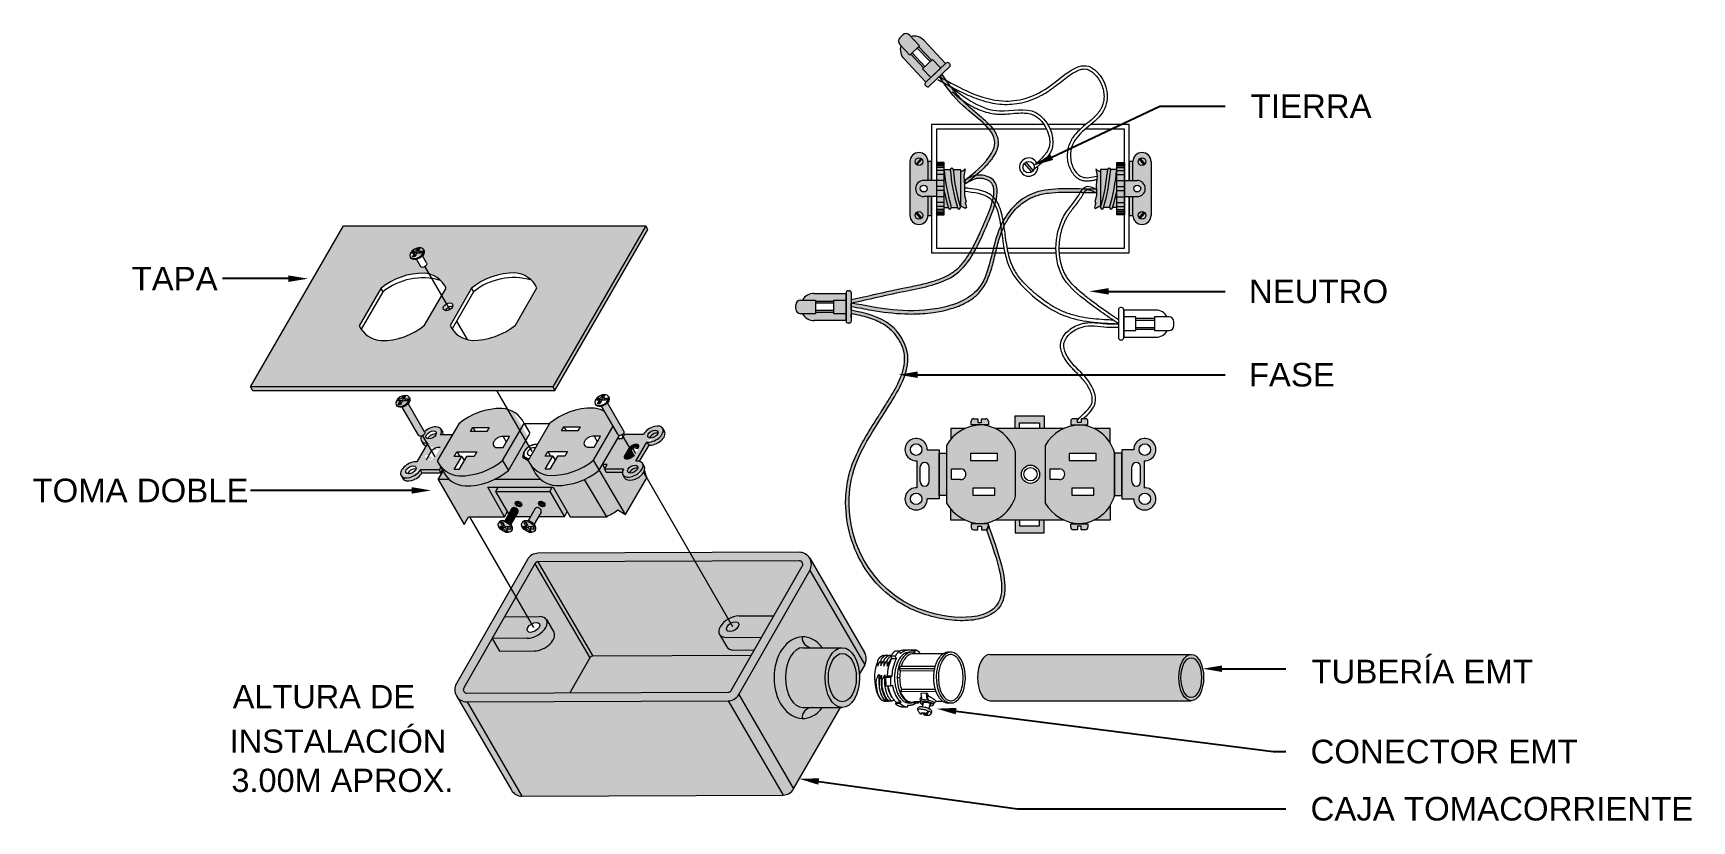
# Model space of a CAD drawing. Header units: millimetres. Extents: x 154 to 500, y 38 to 256.
# Drawn here: x 153.6 to 221.6, y 52.5 to 84.8 of the extents above; entities that cross this region are included whole.
import ezdxf

# ---------------------------------------------------------------- set-up
doc = ezdxf.new("R2010")
doc.units = ezdxf.units.MM
doc.layers.add('TEXTOS', color=7, linetype='Continuous', lineweight=20)
doc.styles.get("Standard").update_dxf_attribs({"font": 'arial.ttf'})

msp = doc.modelspace()

# ---------------------------------------------------------------- texts
at = {"transparency": 33554687}
for s, p in [('TIERRA', (203.5468727614002, 81.36539878126354)), ('TAPA', (157.6509263866447, 74.28847386988531)), ('NEUTRO', (203.4755917099239, 73.7677334770014)), ('FASE', (203.4676715930932, 70.34701338909053)), ('TOMA DOBLE', (153.584069473145, 65.59779639953098)), ('TUBERÍA EMT', (206.0360492168538, 58.16683474276043)), ('CONECTOR EMT', (206.0004086911156, 54.88350872219139)), ('CAJA TOMACORRIENTE', (206.0004086911156, 52.53503150152842))]:
    msp.add_text(s, height=0.9675742728164067, dxfattribs=at).set_placement(p)
at = {"layer": 'TEXTOS'}
for s, p in [('ALTURA DE', (161.7997077292522, 57.14318545217236)), ('INSTALACIÓN', (161.6754845419053, 55.31344077292555)), ('3.00M APROX.', (161.7437747757871, 53.70742790753926))]:
    msp.add_text(s, height=0.9534617416264766, dxfattribs=at).set_placement(p)

# ---------------------------------------------------------------- blocks, each defined once
blk = doc.blocks.new('*E121')
at = {"lineweight": 0, "transparency": 33554687}
h = blk.add_hatch(color=252, dxfattribs=at)
h.dxf.hatch_style = 1
edge = h.paths.add_edge_path(flags=17)
edge.add_ellipse((10.67408609887025, 9.689966967978762), major_axis=(-0.2022605520415453, -0.1167751841665789), ratio=0.5773502691896245, start_angle=360.1786570741447, end_angle=407.1803203863912)
edge.add_line((10.58606342675353, 9.524941477217453), (10.49976269887179, 9.674418722613154))
edge.add_ellipse((10.4768354560938, 9.718659500637386), major_axis=(-0.06099598676631839, -0.03521604937867985), ratio=0.7071067811869526, start_angle=62.56572283510923, end_angle=88.15727943586438, ccw=False)
edge.add_ellipse((10.67408609887025, 9.689966967978762), major_axis=(-0.2022605520415453, -0.1167751841665789), ratio=0.5773502691896245, start_angle=323.9924148210041, end_angle=360.1786570741447)
edge = h.paths.add_edge_path()
edge.add_ellipse((10.73972737779286, 9.40328907255207), major_axis=(-0.1137711256493971, -0.06568579001909368), ratio=0.5773502691896375, start_angle=135.0000000000014, end_angle=303.3650880257206, ccw=False)
edge.add_line((10.84699182387249, 9.40328907255207), (10.76356392140246, 9.258787706880412))
edge.add_ellipse((10.6562994746771, 9.258787706294697), major_axis=(-0.1137711256493971, -0.06568579001909368), ratio=0.5773502691896375, start_angle=123.3650880156232, end_angle=135.0000000000014, ccw=False)
edge.add_ellipse((10.6562994746771, 9.258787706294697), major_axis=(-0.1137711256493971, -0.06568579001909368), ratio=0.5773502691896375, start_angle=28.125505700316296, end_angle=123.3650880156232, ccw=False)
edge.add_ellipse((10.6562994746771, 9.258787706294697), major_axis=(-0.1137711256493971, -0.06568579001909368), ratio=0.5773502691896375, start_angle=-44.99999999999858, end_angle=28.125505700316296, ccw=False)
edge.add_line((10.54903502889533, 9.258787706532985), (10.63246293136535, 9.403289072204643))
edge.add_ellipse((10.73972737779286, 9.40328907255207), major_axis=(-0.1137711256493971, -0.06568579001909368), ratio=0.5773502691896375, start_angle=303.3650880257206, end_angle=315.0000000000014, ccw=False)
edge.add_line((10.64548320945164, 9.422023394503867), (10.59670811685783, 9.506504333557587))
edge.add_line((10.59670811637307, 9.50650433353485), (10.38232231264351, 9.135177229185501))
edge.add_ellipse((10.25945002581739, 8.971900708237172), major_axis=(-0.2022605520415453, -0.1167751841665789), ratio=0.5773502691896245, start_angle=216.3728967710114, end_angle=360.1786570645576)
edge.add_ellipse((10.25945002581739, 8.971900708237172), major_axis=(-0.2022605520415453, -0.1167751841665789), ratio=0.5773502691896245, start_angle=360.1786570645576, end_angle=495.0362732965435)
edge.add_line((10.45020342816974, 8.972005259671732), (10.83635543355513, 8.972005259579419))
edge.add_line((10.83635543354444, 8.972005259671732), (10.87076466603753, 9.031603798733158))
edge.add_line((10.87076466616054, 9.03160379866631), (10.84486072662048, 9.076470738091757))
edge.add_arc((11.2820993188825, 9.381571472564247), 0.5331641821451838, 205.0930488344994, 214.9069511647764, ccw=False)
edge.add_line((10.79925503488448, 9.155462111988527), (11.10791192023476, 9.690071519449248))
edge.add_line((11.10791192098509, 9.690071519294179), (10.86483950137335, 9.690071519294179))
edge.add_ellipse((10.67408609887025, 9.689966967978762), major_axis=(-0.2022605520415453, -0.1167751841665789), ratio=0.5773502691896245, start_angle=135.0362732965434, end_angle=179.5576751891887)
edge.add_ellipse((10.67408609887025, 9.689966967978762), major_axis=(-0.2022605520415453, -0.1167751841665789), ratio=0.5773502691896245, start_angle=179.5576751891887, end_angle=291.6184915976548)
edge.add_line((10.53689064576292, 9.75550505725414), (10.53783144189629, 9.75387554996314))
edge.add_ellipse((10.4768354560938, 9.718659500637386), major_axis=(-0.06099598676631839, -0.03521604937867985), ratio=0.7071067811869526, start_angle=88.15727943586438, end_angle=180, ccw=False)
edge.add_line((10.49976269896888, 9.674418722309838), (10.58606342685061, 9.524941476914137))
edge.add_ellipse((10.67408609887025, 9.689966967978762), major_axis=(-0.2022605520415453, -0.1167751841665789), ratio=0.5773502691896245, start_angle=407.1803203863912, end_angle=413.6087710852279)
edge.add_line((10.60835800357722, 9.526682529249683), (10.59670811676256, 9.506504333583962))
edge.add_line((10.59670811637307, 9.50650433353485), (10.64548320896688, 9.42202339448113))
edge = h.paths.add_edge_path(flags=0)
edge.add_ellipse((10.67408609887025, 9.689966967978762), major_axis=(-0.1011306625754172, -0.05838781526071487), ratio=0.5773502691896438, start_angle=0, end_angle=147.9725138781434, ccw=False)
edge.add_ellipse((10.67408609887025, 9.689966967978762), major_axis=(-0.1011306625754172, -0.05838781526071487), ratio=0.5773502691896438, start_angle=147.9725138781434, end_angle=360, ccw=False)
edge = h.paths.add_edge_path(flags=16)
edge.add_ellipse((10.25945002581739, 8.971900708237172), major_axis=(-0.1011306625754172, -0.05838781526071487), ratio=0.5773502691896438, start_angle=147.9725138781434, end_angle=360, ccw=False)
edge.add_ellipse((10.25945002581739, 8.971900708237172), major_axis=(-0.1011306625754172, -0.05838781526071487), ratio=0.5773502691896438, start_angle=0, end_angle=147.9725138781434, ccw=False)
edge = h.paths.add_edge_path(flags=17)
edge.add_ellipse((10.77548219301366, 9.341359915772045), major_axis=(-0.1137711256493971, -0.06568579001909366), ratio=0.5773502691896376, start_angle=208.1255057020564, end_angle=303.3650880209113, ccw=False)
edge.add_ellipse((10.73972737779286, 9.40328907255207), major_axis=(-0.1137711256493971, -0.06568579001909368), ratio=0.5773502691896375, start_angle=135.0000000000014, end_angle=303.3650880257206)
edge.add_line((10.64548320945164, 9.422023394503867), (10.68123802461105, 9.360094237641988))
edge = h.paths.add_edge_path(flags=17)
edge.add_ellipse((10.77548219301366, 9.341359915772045), major_axis=(-0.1137711256493971, -0.06568579001909366), ratio=0.5773502691896376, start_angle=303.3650880209113, end_angle=315.0000000000014, ccw=False)
edge.add_line((10.68123802431478, 9.36009423843916), (10.64548320915537, 9.42202339530104))
edge.add_ellipse((10.73972737779286, 9.40328907255207), major_axis=(-0.1137711256493971, -0.06568579001909368), ratio=0.5773502691896375, start_angle=303.3650880257206, end_angle=315.0000000000014)
edge.add_line((10.63246293165344, 9.403289072432926), (10.54903502918341, 9.258787706761268))
edge.add_ellipse((10.6562994746771, 9.258787706294697), major_axis=(-0.1137711256493971, -0.06568579001909368), ratio=0.5773502691896375, start_angle=-44.99999999999859, end_angle=28.12550570031635)
edge.add_ellipse((10.69205429067279, 9.196858549991248), major_axis=(-0.1137711256493971, -0.06568579001909366), ratio=0.5773502691896376, start_angle=-44.99999999999858, end_angle=-28.125505702042574, ccw=False)
edge.add_line((10.5847898441757, 9.196858549633362), (10.66821774664572, 9.34135991530502))
edge = h.paths.add_edge_path()
edge.add_ellipse((10.29520484181307, 8.909971551814579), major_axis=(-0.2022605520415453, -0.1167751841665789), ratio=0.5773502691896245, start_angle=360.1786569859406, end_angle=495.0362732965435)
edge.add_line((10.48595824380777, 8.910076103129995), (10.45020342864836, 8.972005259991874))
edge.add_ellipse((10.25945002581739, 8.971900708237172), major_axis=(-0.2022605520415453, -0.1167751841665789), ratio=0.5773502691896245, start_angle=360.17865706455757, end_angle=495.0362732965434, ccw=False)
edge.add_line((10.05740068384102, 8.854761969247193), (10.09315549890789, 8.792832812755478))
h.paths.add_polyline_path([(10.87211024882458, 8.910076102891253), (10.83635543354444, 8.972005259671732), (10.45020342816974, 8.972005259671732), (10.48595824380777, 8.910076103129995)], flags=17)
h.paths.add_polyline_path([(10.87211024882458, 8.910076102891253), (10.90651948138134, 8.9696746415284), (10.87076466616054, 9.03160379866631), (10.83635543354444, 8.972005259671732)], flags=17)
edge = h.paths.add_edge_path(flags=16)
edge.add_ellipse((10.70984091450828, 9.628037810840397), major_axis=(-0.1011306625754172, -0.05838781526071487), ratio=0.5773502691896438, start_angle=212.0274861221463, end_angle=327.97251387786076, ccw=False)
edge.add_ellipse((10.67408609887025, 9.689966967978762), major_axis=(-0.1011306625754172, -0.05838781526071487), ratio=0.5773502691896438, start_angle=147.9725138781434, end_angle=360)
edge.add_ellipse((10.67408609887025, 9.689966967978762), major_axis=(-0.1011306625754172, -0.05838781526071487), ratio=0.5773502691896438, start_angle=0, end_angle=147.9725138781434)
edge = h.paths.add_edge_path(flags=17)
edge.add_ellipse((10.70984091450828, 9.628037810840397), major_axis=(-0.2022605520415453, -0.1167751841665789), ratio=0.5773502691896245, start_angle=360.1786570380381, end_angle=391.9787825678787)
edge.add_line((10.57398063804771, 9.467139186778695), (10.5967081162355, 9.506504333495286))
edge.add_line((10.59670811637307, 9.50650433353485), (10.58606342684357, 9.524941476951426))
edge.add_ellipse((10.67408609887025, 9.689966967978762), major_axis=(-0.2022605520415453, -0.1167751841665789), ratio=0.5773502691896245, start_angle=360.1786570741447, end_angle=407.1803203863912, ccw=False)
edge.add_line((10.47203675725154, 9.572828229465813), (10.50779157241095, 9.510899072603934))
edge = h.paths.add_edge_path(flags=0)
edge.add_ellipse((10.29520484181307, 8.909971551814579), major_axis=(-0.1011306625754172, -0.05838781526071487), ratio=0.5773502691896438, start_angle=212.0274861221345, end_angle=327.97251387785457, ccw=False)
edge.add_ellipse((10.25945002581739, 8.971900708237172), major_axis=(-0.1011306625754172, -0.05838781526071487), ratio=0.5773502691896438, start_angle=147.9725138781434, end_angle=360)
edge.add_ellipse((10.25945002581739, 8.971900708237172), major_axis=(-0.1011306625754172, -0.05838781526071487), ratio=0.5773502691896438, start_angle=0, end_angle=147.9725138781434)
h.paths.add_polyline_path([(14.26733932127604, 8.012203810611027), (13.81375212927719, 8.773752273955779, -0.1088065418028353), (13.23310459401273, 8.651307415047086, -0.1597780400744404), (12.92421937187578, 8.773752274194067), (11.96762306579012, 8.773752274194067, -0.1124171385869525), (11.36909776546622, 8.643070925870234, -0.1658873846915347), (11.05055574347625, 8.773752274551953), (10.81731169768227, 8.773752274432809), (11.34886661841529, 7.853072144189355), (11.4407413293327, 8.012203810611027), (12.18181524660281, 8.012203810849769), (11.83400974686992, 8.614620607891538), (13.17845990397586, 8.61462060765325), (13.52626540400638, 8.012203810372739)])
h.paths.add_polyline_path([(14.26733932127604, 8.012203810611027, 0.04994943867218941), (14.50534795488966, 8.149874991574961), (14.66207898147968, 8.059386291542523), (14.12431122561361, 8.96743410519639, -0.06661827417045017), (13.81375212927719, 8.773752273955779)])
edge = h.paths.add_edge_path()
edge.add_line((14.66207898147968, 8.059386291542523), (15.09477943575121, 8.808845462987847))
edge.add_line((15.09477943601269, 8.808845463076068), (15.03035287050375, 8.920435547947818))
edge.add_ellipse((14.84339395608572, 8.926666840115104), major_axis=(-0.2022597789322594, -0.1167747378117252), ratio=0.5773502691896224, start_angle=360.08259738193493, end_angle=492.8375804666356, ccw=False)
edge.add_ellipse((14.84339395608572, 8.926666840115104), major_axis=(-0.2022597789322594, -0.1167747378117252), ratio=0.5773502691896224, start_angle=359.9174026893764, end_angle=360.08259738193493, ccw=False)
edge.add_line((14.64103719486843, 8.8100605657487), (14.60547676436317, 8.871653038627755))
edge.add_ellipse((14.80763914044746, 8.988595996775985), major_axis=(-0.2022597789322594, -0.1167747378117252), ratio=0.5773502691896224, start_angle=337.02431283687963, end_angle=360.0825973680839, ccw=False)
edge.add_line((14.59510778721233, 8.926666840234248), (14.26654960236351, 8.926666840326561))
edge.add_line((14.2665496028867, 8.92666683999596), (14.23079478772729, 8.988595996857839))
edge.add_line((14.23079478730824, 8.988595996537697), (14.24867219511907, 9.019560574922252))
edge.add_line((14.24867219491853, 9.01956057492771), (14.22483565135553, 9.019560574835396))
edge.add_line((14.22483565117977, 9.019560575285595), (14.18908083602037, 9.081489732147475))
edge.add_line((14.18908083589963, 9.081489732303908), (14.12376413724155, 8.9683578916638))
edge.add_line((14.12376413716925, 8.968357890882999), (14.66207898111293, 8.059386291329702))
edge = h.paths.add_edge_path()
edge.add_ellipse((14.80763914044746, 8.988595996775985), major_axis=(-0.2022597789322594, -0.1167747378117252), ratio=0.5773502691896224, start_angle=314.9999999999996, end_angle=337.0243128368796)
edge.add_ellipse((14.80763914044746, 8.988595996775985), major_axis=(-0.2022597789322594, -0.1167747378117252), ratio=0.5773502691896224, start_angle=337.0243128368796, end_angle=360.082597368084)
edge.add_ellipse((14.80763914044746, 8.988595996775985), major_axis=(-0.2022597789322594, -0.1167747378117252), ratio=0.5773502691896224, start_angle=360.082597368084, end_angle=539.5870162003916)
edge.add_line((15.01037961908241, 9.104526004591662), (15.00940771162914, 9.106209397588373))
edge.add_ellipse((14.80763914044746, 8.988595996775985), major_axis=(-0.2022597789322594, -0.1167747378117252), ratio=0.5773502691896224, start_angle=540.412983799384, end_angle=571.997121837141)
edge.add_ellipse((14.80763914044746, 8.988595996775985), major_axis=(-0.2022597789322594, -0.1167747378117252), ratio=0.5773502691896224, start_angle=571.997121837141, end_angle=593.6269265586792)
edge.add_line((14.87330271579913, 9.151871970215325), (15.09934360981606, 9.543386283046402))
edge.add_ellipse((15.22221488960645, 9.70666225651803), major_axis=(-0.2022597789322594, -0.1167747378117252), ratio=0.5773502691896224, start_angle=36.3730734413201, end_angle=179.5870162149086)
edge.add_line((15.42495536752608, 9.822592264810282), (15.4239834600728, 9.824275657806993))
edge.add_ellipse((15.22221488960645, 9.70666225651803), major_axis=(-0.2022597789322594, -0.1167747378117252), ratio=0.5773502691896224, start_angle=180.4129837845836, end_angle=314.9999999999996)
edge.add_line((15.03152254076849, 9.70666225651803), (14.64537053538311, 9.706662256610343))
edge.add_line((14.64537053575168, 9.706662256875461), (14.6122051933869, 9.649218198958351))
edge.add_line((14.61220519318249, 9.649218198338076), (14.73272272995268, 9.440475700968364))
edge.add_ellipse((14.82542649390348, 9.41987980977592), major_axis=(-0.1137711256493971, -0.06568579001909368), ratio=0.5773502691896375, start_angle=135.0000000000014, end_angle=302.1902439204357, ccw=False)
edge.add_line((14.9326909400429, 9.419879809536724), (14.84926303757288, 9.275378443865065))
edge.add_ellipse((14.74199859150303, 9.27537844375638), major_axis=(-0.1137711256493971, -0.06568579001909368), ratio=0.5773502691896375, start_angle=124.5560170667207, end_angle=135.0000000000014, ccw=False)
edge.add_line((14.83629808803448, 9.2565482890991), (14.83624275945294, 9.256644121428508))
edge.add_ellipse((14.74199859150303, 9.27537844375638), major_axis=(-0.1137711256493971, -0.06568579001909368), ratio=0.5773502691896375, start_angle=28.125505701043323, end_angle=123.36508801833219, ccw=False)
edge.add_ellipse((14.74199859150303, 9.27537844375638), major_axis=(-0.1137711256493971, -0.06568579001909368), ratio=0.5773502691896375, start_angle=-44.99999999999858, end_angle=28.125505701043323, ccw=False)
edge.add_line((14.63473414542341, 9.275378444114267), (14.71816204789343, 9.419879809785925))
edge.add_ellipse((14.82542649390348, 9.41987980977592), major_axis=(-0.1137711256493971, -0.06568579001909368), ratio=0.5773502691896375, start_angle=302.1902439204357, end_angle=315.0000000000014, ccw=False)
edge.add_line((14.73272272964368, 9.440475701251671), (14.61220519287349, 9.649218198621384))
edge.add_line((14.61220519318249, 9.649218198338076), (14.59173831257704, 9.613768521286147))
edge.add_line((14.59173831286125, 9.613768521347538), (14.49639213888736, 9.613768521439852))
edge.add_line((14.49639213862088, 9.613768521466682), (14.18908083593692, 9.081489731528563))
edge.add_line((14.18908083589963, 9.081489732303908), (14.28442700987353, 9.081489732211594))
edge.add_line((14.28442700942423, 9.081489731946476), (14.23079478636146, 8.988595996977438))
edge.add_line((14.23079478730824, 8.988595996537697), (14.61694679269362, 8.988595996445383))
edge = h.paths.add_edge_path(flags=17)
edge.add_line((15.13509842564713, 9.481457126417808), (15.09934361048772, 9.543386283279688))
edge.add_line((15.0993436100091, 9.543386283197833), (14.87330271599217, 9.151871970366756))
edge.add_ellipse((14.80763914044746, 8.988595996775985), major_axis=(-0.2022597789322594, -0.1167747378117252), ratio=0.5773502691896224, start_angle=571.997121837141, end_angle=593.6269265586792, ccw=False)
edge.add_line((14.94344629939451, 9.149505907812454), (15.13509842507528, 9.481457126709302))
edge = h.paths.add_edge_path()
edge.add_ellipse((15.25796970452916, 9.64473309973755), major_axis=(-0.2022597789322594, -0.1167747378117252), ratio=0.5773502691896224, start_angle=36.3730734413201, end_angle=180.41298380959)
edge.add_line((15.45973827560806, 9.762346500792773), (15.42495536790193, 9.822592264565628))
edge.add_ellipse((15.22221488960645, 9.70666225651803), major_axis=(-0.2022597789322594, -0.1167747378117252), ratio=0.5773502691896224, start_angle=36.373073441320116, end_angle=179.5870162149086, ccw=False)
edge.add_line((15.0993436100091, 9.543386283197833), (15.13509842516851, 9.481457126335954))
edge = h.paths.add_edge_path()
edge.add_ellipse((14.84339395608572, 8.926666840115104), major_axis=(-0.2022597789322594, -0.1167747378117252), ratio=0.5773502691896224, start_angle=360.0825973819349, end_angle=492.8375804666356)
edge.add_ellipse((14.84339395608572, 8.926666840115104), major_axis=(-0.2022597789322594, -0.1167747378117252), ratio=0.5773502691896224, start_angle=492.8375804666356, end_angle=493.600018527137)
edge.add_ellipse((14.84339395608572, 8.926666840115104), major_axis=(-0.2022597789322594, -0.1167747378117252), ratio=0.5773502691896224, start_angle=493.600018527137, end_angle=509.6610549072297)
edge.add_ellipse((14.84339395608572, 8.926666840115104), major_axis=(-0.2022597789322594, -0.1167747378117252), ratio=0.5773502691896224, start_angle=509.6610549072297, end_angle=540.4129838095874)
edge.add_line((15.04516252716439, 9.044280240812895), (15.01037961945826, 9.10452600458575))
edge.add_ellipse((14.80763914044746, 8.988595996775985), major_axis=(-0.2022597789322594, -0.1167747378117252), ratio=0.5773502691896224, start_angle=360.0825973680839, end_angle=539.5870162003916, ccw=False)
edge.add_line((14.60547676446095, 8.871653038540444), (14.64123157962035, 8.809723881678565))
h.paths.add_polyline_path([(12.92421937187578, 8.773752274194067, -0.1100803189958015), (12.78251256962676, 8.957385837235961), (12.70893554343843, 9.084824985781324, -0.03892428518933251), (12.66693126281166, 9.156280019083624), (12.56494112708219, 9.218244324961233), (12.55308207943108, 9.238784798064898, -0.113343363112538), (12.58350505383873, 9.348130946436413, -0.1335868484473446), (12.67849912353449, 9.450339534321301), (12.61064200224541, 9.567871517816002), (12.25817364289423, 8.95737841228538), (12.25814945801153, 8.957420300522244, -0.06252815525725208), (11.96762306579012, 8.773752274194067)])
h = blk.add_hatch(color=252, dxfattribs=at)
h.dxf.hatch_style = 1
edge = h.paths.add_edge_path()
edge.add_ellipse((14.74199859150303, 9.27537844375638), major_axis=(-0.1137711256493971, -0.06568579001909368), ratio=0.5773502691896375, start_angle=28.12550570104323, end_angle=123.3650880183322)
edge.add_line((14.83624275948659, 9.256644121328009), (14.76693714028897, 9.376684975118678))
edge.add_ellipse((14.86118130954173, 9.357950652757154), major_axis=(-0.1137711256493971, -0.06568579001909366), ratio=0.5773502691896376, start_angle=303.3650880206224, end_angle=315.0000000000014)
edge.add_line((14.75391686340231, 9.357950653114585), (14.67048896093229, 9.213449287442927))
edge.add_ellipse((14.77775340642597, 9.2134492870955), major_axis=(-0.1137711256493971, -0.06568579001909366), ratio=0.5773502691896376, start_angle=-44.99999999999859, end_angle=-28.12550570204261)
edge = h.paths.add_edge_path()
edge.add_ellipse((14.86118130954173, 9.357950652757154), major_axis=(-0.1137711256493971, -0.06568579001909366), ratio=0.5773502691896376, start_angle=303.3650880206224, end_angle=315.0000000000014, ccw=False)
edge.add_ellipse((14.86118130954173, 9.357950652757154), major_axis=(-0.1137711256493971, -0.06568579001909366), ratio=0.5773502691896376, start_angle=302.19024391803094, end_angle=303.3650880206224, ccw=False)
edge.add_line((14.76847754492428, 9.37854654411376), (14.73272272976487, 9.44047570097564))
edge.add_ellipse((14.82542649390348, 9.41987980977592), major_axis=(-0.1137711256493971, -0.06568579001909368), ratio=0.5773502691896375, start_angle=302.1902439204358, end_angle=315.0000000000014)
edge.add_line((14.71816204740662, 9.419879809298891), (14.6347341449366, 9.275378443627233))
edge.add_ellipse((14.74199859150303, 9.27537844375638), major_axis=(-0.1137711256493971, -0.06568579001909368), ratio=0.5773502691896375, start_angle=-44.99999999999859, end_angle=28.12550570104323)
edge.add_ellipse((14.77775340642597, 9.2134492870955), major_axis=(-0.1137711256493971, -0.06568579001909366), ratio=0.5773502691896376, start_angle=-44.99999999999858, end_angle=-28.125505702042574, ccw=False)
edge.add_line((14.67048896064421, 9.2134492870955), (14.75391686311423, 9.357950652767158))
edge = h.paths.add_edge_path()
edge.add_ellipse((14.86118130954173, 9.357950652757154), major_axis=(-0.1137711256493971, -0.06568579001909366), ratio=0.5773502691896376, start_angle=208.1255057020564, end_angle=279.11423093285794, ccw=False)
edge.add_ellipse((14.82542649390348, 9.41987980977592), major_axis=(-0.1137711256493971, -0.06568579001909368), ratio=0.5773502691896375, start_angle=135.0000000000014, end_angle=302.1902439204358)
edge.add_line((14.73272272964368, 9.440475701251671), (14.76847754480309, 9.378546544389792))
edge.add_ellipse((14.86118130954173, 9.357950652757154), major_axis=(-0.1137711256493971, -0.06568579001909366), ratio=0.5773502691896376, start_angle=279.11423093285794, end_angle=302.19024391803094, ccw=False)
h = blk.add_hatch(color=254, dxfattribs=at)
h.dxf.hatch_style = 1
edge = h.paths.add_edge_path()
edge.add_line((17.30313897993233, 5.277238436737662), (17.45160314906639, 5.536814466655414))
edge.add_line((17.45160314979216, 5.53681446675364), (16.73050666941572, 5.533886321084992))
edge.add_ellipse((16.85744291939386, 5.755822752037602), major_axis=(-0.2705439784594103, -0.1576668728106091), ratio=0.5773502691896344, start_angle=269.45126291863266, end_angle=404.99999999999983, ccw=False)
edge.add_line((16.76900911565713, 5.913524222651176), (16.08479353414509, 7.098620373241829))
edge.add_line((16.08479353382245, 7.098620373406902), (12.86570855689774, 7.085548683384786))
edge.add_arc((12.86601424874925, 7.010267901697716), 0.0752814022729206, 90.2326588328777, 150.2326588340973)
edge.add_line((12.80066633381512, 7.047643555798913), (11.34378600030959, 4.500421455919877))
edge.add_arc((11.4091339155641, 4.463045801916451), 0.07528140227286069, 150.2326588341082, 270.2326588328647)
edge.add_line((11.40943960686582, 4.387765020289862), (13.5184042589226, 4.396328861585971))
edge.add_line((13.51840425928526, 4.396328861513666), (13.92821877081883, 5.112852076199943))
edge.add_arc((13.99356668516066, 5.075476421871826), 0.07528140227292059, 90.23265883286888, 150.2326588340951, ccw=False)
edge.add_line((13.99326099379914, 5.150757203617559), (17.23833490053721, 5.163934426600463))
edge.add_line((17.23833490081688, 5.163934426227115), (17.30313898075929, 5.277238436563039))
edge.add_line((17.30313897993233, 5.277238436737662), (16.88107402024548, 5.275524563719955))
edge.add_ellipse((17.00801027091393, 5.497460995355141), major_axis=(-0.2705439784594103, -0.1576668728106091), ratio=0.5773502691896344, start_angle=360.09799930060274, end_angle=404.99999999999983, ccw=False)
edge.add_ellipse((17.00801027091393, 5.497460995355141), major_axis=(-0.2705439784594103, -0.1576668728106091), ratio=0.5773502691896344, start_angle=359.90200067761896, end_angle=360.09799930060274, ccw=False)
edge.add_line((16.73731099172483, 5.340061516681089), (16.73762238537711, 5.339527189248656))
edge.add_ellipse((17.00801027091393, 5.497460995355141), major_axis=(-0.2705439784594103, -0.1576668728106091), ratio=0.5773502691896344, start_angle=360.0979993006027, end_angle=404.9999999999998)
edge.add_line((16.88107402070455, 5.275524563470299), (17.3031389803914, 5.277238436488005))
edge = h.paths.add_edge_path(flags=16)
edge.add_ellipse((12.92231115480331, 5.480870258012146), major_axis=(-0.2705439784594101, -0.1576668728106093), ratio=0.5773502691896337, start_angle=45.000000000000796, end_angle=180.8657232202181, ccw=False)
edge.add_line((12.79537490423581, 5.258933826723478), (12.07427842385937, 5.25600568105483))
edge.add_line((12.07427842392576, 5.256005680957514), (11.92371107255508, 5.514367437854617))
edge.add_line((11.92371107240569, 5.51436743775912), (12.64480755278214, 5.517295583427767))
edge.add_ellipse((12.77174380250835, 5.739232015290781), major_axis=(-0.2705439784594101, -0.1576668728106093), ratio=0.5773502691896337, start_angle=45.00000000000076, end_angle=178.5850203329857)
edge.add_line((13.04445311315908, 5.892993712344833), (13.03993435873804, 5.900743893182607))
edge.add_ellipse((12.77174380250835, 5.739232015290781), major_axis=(-0.2705439784594101, -0.1576668728106093), ratio=0.5773502691896337, start_angle=178.5850203329857, end_angle=181.4285227775322, ccw=False)
edge.add_line((13.04445311315908, 5.892993712344833), (13.19144888018423, 5.640879161305293))
edge = h.paths.add_edge_path(flags=16)
edge.add_ellipse((12.77174380250835, 5.739232015290781), major_axis=(-0.1227636166500484, -0.07154384156821121), ratio=0.5773502691896326, start_angle=0, end_angle=360)
h = blk.add_hatch(color=254, dxfattribs=at)
h.dxf.hatch_style = 1
edge = h.paths.add_edge_path(flags=17)
edge.add_line((17.23833490081688, 5.163934426227115), (17.30313898075929, 5.277238436563039))
edge.add_line((17.30313897993233, 5.277238436737662), (16.88107402024548, 5.275524563719955))
edge.add_ellipse((17.00801027091393, 5.497460995355141), major_axis=(-0.2705439784594103, -0.1576668728106091), ratio=0.5773502691896344, start_angle=360.09799930060274, end_angle=404.99999999999983, ccw=False)
edge.add_ellipse((17.00801027091393, 5.497460995355141), major_axis=(-0.2705439784594103, -0.1576668728106091), ratio=0.5773502691896344, start_angle=359.90200067761896, end_angle=360.09799930060274, ccw=False)
edge.add_line((16.73731099172483, 5.340061516681089), (16.58259510939979, 5.605541827359048))
edge.add_ellipse((16.85744291939386, 5.755822752037602), major_axis=(-0.2705439784594103, -0.1576668728106091), ratio=0.5773502691896344, start_angle=269.45126291863266, end_angle=404.99999999999983, ccw=False)
edge.add_line((16.76900911565713, 5.913524222651176), (16.08479353414509, 7.098620373241829))
edge.add_line((16.08479353382245, 7.098620373406902), (12.86570855689774, 7.085548683384786))
edge.add_line((12.86570855708965, 7.085548683205161), (13.99326099366021, 5.150757203695775))
edge.add_line((13.99326099379914, 5.150757203617559), (17.23833490053721, 5.163934426600463))
edge = h.paths.add_edge_path(flags=16)
edge.add_ellipse((12.77174380250835, 5.739232015290781), major_axis=(-0.2705439784594101, -0.1576668728106093), ratio=0.5773502691896337, start_angle=45.00000000000076, end_angle=178.5850203329857)
edge.add_line((13.04445311315908, 5.892993712344833), (13.03993435873804, 5.900743893182607))
edge.add_ellipse((12.77174380250835, 5.739232015290781), major_axis=(-0.2705439784594101, -0.1576668728106093), ratio=0.5773502691896337, start_angle=181.4285227775322, end_angle=225.0000000000007)
edge.add_line((12.89868005420817, 5.961168446817737), (12.64420534540409, 5.960135105362497))
edge.add_line((12.64420534505507, 5.960135105171503), (12.73072587140632, 5.810277157215296))
edge.add_ellipse((12.77174380250835, 5.739232015290781), major_axis=(-0.1227636166500484, -0.07154384156821121), ratio=0.5773502691896326, start_angle=0, end_angle=269.86567386716945, ccw=False)
edge.add_ellipse((12.77174380250835, 5.739232015290781), major_axis=(-0.1227636166500484, -0.07154384156821121), ratio=0.5773502691896326, start_angle=269.8656738671694, end_angle=360, ccw=False)
edge.add_line((12.73072587128536, 5.810277157107066), (12.64420534493411, 5.960135105063273))
edge.add_line((12.64420534505507, 5.960135105171503), (12.17758357385264, 5.958240301143178))
edge.add_line((12.17758357354069, 5.958240301051774), (11.92371107244662, 5.514367437780493))
edge.add_line((11.92371107240569, 5.51436743775912), (12.64480755278214, 5.517295583427767))

# ---------------------------------------------------------------- hatches: boundary and pattern name
at = {"lineweight": 0, "transparency": 33554687}
h = msp.add_hatch(color=251, dxfattribs=at)
h.dxf.hatch_style = 1
edge = h.paths.add_edge_path()
edge.add_line((189.5636369189817, 83.94560410395752), (189.9684856104456, 84.327660574113))
edge.add_line((189.9684856104456, 84.327660574113), (189.555039134939, 84.76577189627824))
edge.add_ellipse((189.412800587614, 84.63154111257279), major_axis=(-0.1382926383422691, 0.1382926383422691), ratio=0.9999999999998963, start_angle=268.3409269401268, end_angle=358.3409269382888)
edge.add_line((189.2785698039131, 84.77377965990217), (189.1581982066229, 84.66018475738656))
edge.add_ellipse((189.2924289907354, 84.51794621000198), major_axis=(0.1382926385704151, 0.1382926385704151), ratio=0.9999999999999729, start_angle=88.34092701488923, end_angle=178.3409270172688)
edge.add_line((189.1501904433564, 84.38371542588357), (189.5636369189817, 83.94560410395752))
edge = h.paths.add_edge_path()
edge.add_line((190.2242191736297, 82.84008524981618), (190.4266434739426, 83.03111344138324))
edge.add_line((190.4266434739426, 83.03111344138324), (190.0884538285338, 83.38947835794625))
edge.add_line((190.0884538285338, 83.38947835794625), (190.1257067704993, 83.42463402882731))
edge.add_line((190.1257067704993, 83.42463402882731), (189.6008898601132, 83.98075977555436))
edge.add_line((189.6008898601132, 83.98075977555436), (189.5636369189817, 83.94560410395752))
edge.add_line((189.5636369189817, 83.94560410395752), (189.1999157720404, 84.33102364793922))
edge.add_ellipse((189.7332107476097, 84.17144270193538), major_axis=(-0.3936175868117659, 0.3936175868117659), ratio=0.9999999999999432, start_angle=28.34093459475283, end_angle=88.34092699919425)
edge.add_line((189.3283620559775, 83.7893862320534), (190.2242191736297, 82.84008524981618))
edge = h.paths.add_edge_path()
edge.add_line((190.4560495796993, 83.73637915698055), (190.4933025201159, 83.77153482786343))
edge.add_line((190.4933025201159, 83.77153482786343), (190.8314921661214, 83.41316991106214))
edge.add_line((190.8314921661214, 83.41316991106214), (191.0339164648846, 83.60419810286658))
edge.add_line((191.0339164648846, 83.60419810286658), (190.1380593472319, 84.55349908391145))
edge.add_ellipse((189.733210654556, 84.17144261265335), major_axis=(0.3936175880163209, 0.3936175880163209), ratio=0.9999999999999819, start_angle=358.3409270284789, end_angle=418.3409194329326)
edge.add_line((189.6047644629077, 84.7130801178564), (189.9684856104456, 84.327660574113))
edge.add_line((189.9684856104456, 84.327660574113), (189.931232667883, 84.2925049037085))
edge.add_line((189.931232667883, 84.2925049037085), (190.4560495796993, 83.73637915698055))
h.paths.add_polyline_path([(190.3984767912227, 83.68204760924436), (190.4560495796993, 83.73637915698055), (189.931232667883, 84.2925049037085), (189.8736598815523, 84.2381733564489)], flags=17)
h.paths.add_polyline_path([(190.1257067704993, 83.42463402882731), (190.1832795575457, 83.4789655768027), (189.658462647875, 84.03509132281306), (189.6008898601132, 83.98075977555436)], flags=17)
h.paths.add_polyline_path([(190.4266434739426, 83.03111344138324), (190.8314921661214, 83.41316991106214), (190.4933025201159, 83.77153482786343), (190.0884538285338, 83.38947835794625)])
edge = h.paths.add_edge_path()
edge.add_ellipse((191.1352095051692, 83.52435771790599), major_axis=(0.06366819556338196, 0.06366819556338196), ratio=0.9999999999999959, start_angle=268.3409267307371, end_angle=358.3409267382344)
edge.add_line((191.2006943479375, 83.5861558863271), (191.1749241602021, 83.61346343866444))
edge.add_ellipse((191.109439318199, 83.55166527029508), major_axis=(-0.06366819514476858, 0.06366819514476858), ratio=0.9999999999997923, start_angle=268.3409270484815, end_angle=358.3409270410096)
edge.add_line((191.0476411498382, 83.61715011230626), (190.2104944893919, 82.82713324013821))
edge.add_ellipse((190.2722926585875, 82.76164839742023), major_axis=(0.0636681959133839, 0.0636681959133839), ratio=0.999999999999869, start_angle=88.34092711865499, end_angle=178.3409271183733)
edge.add_line((190.2068078158692, 82.69985022822493), (190.2325780028897, 82.67254267731823))
edge.add_ellipse((190.2980628459654, 82.7343408460369), major_axis=(0.06366819586584618, 0.06366819586584618), ratio=0.9999999999998709, start_angle=178.3409267417297, end_angle=268.340926741973)
edge.add_line((190.3598610146843, 82.66885600296155), (191.1970076735817, 83.4588728751296))
edge = h.paths.add_edge_path()
edge.add_line((185.6914579896526, 73.33404157105542), (185.6914579917981, 73.89070090190035))
edge.add_line((185.6914579917981, 73.89070090190035), (185.0890631709896, 73.89070090237783))
edge.add_ellipse((185.0890631710492, 73.69512557670942), major_axis=(0.1382926390129112, 0.1382926390129112), ratio=0.9999999999998883, start_angle=45.0000000174554, end_angle=135.000000017449)
edge.add_line((184.8934878453808, 73.69512557664984), (184.8934878460961, 73.52961689678341))
edge.add_ellipse((185.0890631709298, 73.52961689684321), major_axis=(-0.1382926384226954, 0.1382926384226954), ratio=0.9999999999999138, start_angle=45.00000001752127, end_angle=135.0000000175163)
edge.add_line((185.0890631709896, 73.33404157200948), (185.6914579896526, 73.33404157105542))
edge = h.paths.add_edge_path()
edge.add_line((186.4561204225617, 73.83947880760297), (186.4561204218464, 73.89070090190035))
edge.add_line((186.4561204218464, 73.89070090190035), (186.9488654365138, 73.89070090190035))
edge.add_line((186.9488654365138, 73.89070090190035), (186.9488654357985, 74.16903050294877))
edge.add_line((186.9488654357985, 74.16903050294877), (185.64359445699, 74.16903050294877))
edge.add_ellipse((185.6435944566238, 73.61237117192721), major_axis=(-0.3936175877761194, 0.3936175877761194), ratio=0.9999999999999641, start_angle=-45.00000003769463, end_angle=14.99999236691159)
edge.add_line((185.1615133717852, 73.89070090166206), (185.6914579917981, 73.89070090190035))
edge.add_line((185.6914579917981, 73.89070090190035), (185.6914579896526, 73.83947880760297))
edge.add_line((185.6914579896526, 73.83947880760297), (186.4561204225617, 73.83947880760297))
h.paths.add_polyline_path([(186.4561204218464, 73.76031730857994), (186.4561204225617, 73.83947880760297), (185.6914579896526, 73.83947880760297), (185.691457990368, 73.7603173092948)])
h.paths.add_polyline_path([(186.4561204218464, 73.38526366535189), (186.4561204218464, 73.46442516413845), (185.6914579896526, 73.46442516390016), (185.6914579910833, 73.38526366535189)])
edge = h.paths.add_edge_path()
edge.add_line((186.9488654350832, 73.0557119697678), (186.9488654365138, 73.33404157105542))
edge.add_line((186.9488654365138, 73.33404157105542), (186.4561204225617, 73.3340415717712))
edge.add_line((186.4561204225617, 73.3340415717712), (186.4561204218464, 73.38526366535189))
edge.add_line((186.4561204218464, 73.38526366535189), (185.6914579910833, 73.38526366535189))
edge.add_line((185.6914579910833, 73.38526366535189), (185.6914579896526, 73.33404157105542))
edge.add_line((185.6914579896526, 73.33404157105542), (185.1615133726197, 73.33404157105542))
edge.add_ellipse((185.6435944566331, 73.61237130031051), major_axis=(-0.3936175871011934, 0.3936175871011934), ratio=0.9999999999999842, start_angle=75.000007632792, end_angle=135.0000000367365)
edge.add_line((185.64359445699, 73.05571197024346), (186.9488654350832, 73.0557119697678))
h.paths.add_polyline_path([(186.9488654365138, 73.33404157105542), (186.9488654365138, 73.89070090190035), (186.4561204218464, 73.89070090190035), (186.4561204225617, 73.3340415717712)])
edge = h.paths.add_edge_path()
edge.add_ellipse((187.0764532315333, 73.03684078804122), major_axis=(0.06366819564786458, 0.06366819564786458), ratio=0.9999999999999905, start_angle=224.9999998485145, end_angle=314.9999998485139)
edge.add_line((187.1664936573104, 73.03684078780316), (187.1664936564759, 74.18790168515352))
edge.add_ellipse((187.0764532309969, 74.18790168545183), major_axis=(0.06366819543708856, 0.06366819543708856), ratio=0.9999999999998881, start_angle=314.9999999999968, end_angle=404.9999998101757)
edge.add_line((187.0764532312953, 74.27794211093078), (187.0389058625298, 74.27794211164655))
edge.add_ellipse((187.0389058627683, 74.18790168539203), major_axis=(0.06366819598550133, 0.06366819598550133), ratio=0.9999999999998623, start_angle=45.00000015177913, end_angle=135.0000001517712)
edge.add_line((186.9488654365138, 74.18790168515352), (186.9488654365138, 73.03684078732658))
edge.add_ellipse((187.0389058625298, 73.0368407880419), major_axis=(0.06366819581684523, 0.06366819581684523), ratio=0.9999999999998789, start_angle=135.0000004551774, end_angle=225.0000004551843)
edge.add_line((187.0389058632451, 72.9468003620259), (187.0764532312953, 72.94680036226418))
h = msp.add_hatch(color=256, dxfattribs=at)
edge = h.paths.add_edge_path()
edge.add_spline(control_points=[(190.7784343443706, 83.06386443844895), (191.0564760414679, 82.65811258007398), (191.7056392636461, 81.71077559235528), (193.4359927894708, 80.6750348916139), (192.6075541424308, 79.43200607520339), (192.1126934006708, 79.04035615718112), (191.7962111786202, 78.78988117328754)], knot_values=[0, 0, 0, 0, 776.1570463963789, 1812.147654167916, 2160.643044200671, 2778.949528590573, 2778.949528590573, 2778.949528590573, 2778.949528590573], degree=3, periodic=0)
edge.add_line((191.7962111786202, 78.78988117352583), (191.8801788943603, 78.68378559127905))
edge.add_spline(control_points=[(191.8801788943603, 78.68378559104076), (191.9502476201848, 78.73924040523707), (192.0207097268896, 78.79500310579442), (192.220524499138, 78.9567541793931), (192.3497961105906, 79.06569450131519), (192.5389637441232, 79.2441593164549), (192.6012226355867, 79.30615684620079), (192.7233130852775, 79.43659671822661), (192.7831145648553, 79.50493812647983), (192.8872604560449, 79.63457911697515), (192.9320325699643, 79.69428117552889), (193.0303293478088, 79.84052670160418), (193.0810795995787, 79.92876070681723), (193.137124534209, 80.06217578235737), (193.1521093878343, 80.10468359867264), (193.1753534450128, 80.19123054376723), (193.1834894444548, 80.23551484552536), (193.1912666346627, 80.32031397882565), (193.1915581889945, 80.36105804887939), (193.1828534072235, 80.48127407518496), (193.164332311471, 80.55880915585658), (193.1083230070673, 80.70704918233059), (193.070920355399, 80.77786775413642), (192.973190492232, 80.92894578353025), (192.9096358894901, 81.00806063834352), (192.7337991429164, 81.2007200633634), (192.6130577854707, 81.31143483081996), (192.3616382278994, 81.52831279817747), (192.230914544423, 81.63440914646253), (192.0451470870577, 81.78999326983558), (191.9860698319273, 81.84024414387841), (191.8727075502472, 81.94034625974655), (191.8187334764795, 81.99009452572955), (191.7092561612919, 82.09629930773735), (191.6542851641968, 82.15269200102011), (191.4173545426922, 82.40800850168398), (191.2619625408249, 82.61036791316201), (191.0387232067184, 82.92339347663983), (190.9646258635118, 83.03151179472115), (190.8900466065012, 83.14034680739405)], knot_values=[0, 0, 0, 0, 6.756417714519387, 6.756417714519387, 19.17189048022639, 19.17189048022639, 25.37962686307989, 25.37962686307989, 31.58736324593339, 31.58736324593339, 36.48074421115352, 36.48074421115352, 43.18213061361291, 43.18213061361291, 46.23686457921572, 46.23686457921572, 49.29159854481853, 49.29159854481853, 52.15651243092103, 52.15651243092103, 57.86962677243898, 57.86962677243898, 63.58274111395693, 63.58274111395693, 70.52405827013338, 70.52405827013338, 80.99162164751337, 80.99162164751337, 91.45918502489334, 91.45918502489334, 96.48963544762753, 96.48963544762753, 101.5200858703617, 101.5200858703617, 107.1514105388288, 107.1514105388288, 126.8818266794391, 126.8818266794391, 137.1571503924483, 137.1571503924483, 137.1571503924483, 137.1571503924483], degree=3, periodic=0)
edge.add_line((190.8900466067391, 83.14034680763416), (190.7784343444902, 83.06386443868814))
h = msp.add_hatch(color=9, dxfattribs=at)
h.dxf.hatch_style = 1
edge = h.paths.add_edge_path()
edge.add_line((190.1343837993942, 78.80148715797532), (190.3109868892031, 78.80148715797532))
edge.add_line((190.3109868892031, 78.80148715797532), (190.3109868892031, 79.57395103827639))
edge.add_ellipse((189.9393407155471, 79.57395103875297), major_axis=(0.2627935295942119, 0.2627935295942119), ratio=0.999999999999935, start_angle=314.9999999999981, end_angle=494.9999999999981)
edge.add_line((189.5676945418911, 79.57395103922954), (189.5676945411757, 77.36768878976))
edge.add_ellipse((189.9393407156066, 77.36768878964085), major_axis=(0.262793530142143, 0.262793530142143), ratio=0.9999999999999234, start_angle=134.9999999816297, end_angle=314.9999999816297)
edge.add_line((190.3109868900376, 77.36768878952171), (190.3109868900376, 78.14015267006016))
edge.add_line((190.3109868900376, 78.14015267006016), (190.1343837993942, 78.14015267053765))
edge.add_ellipse((190.1343837993942, 78.47081991425648), major_axis=(-0.2338170503498552, 0.2338170503498552), ratio=0.9999999999999839, start_angle=-45.00000000000051, end_angle=134.9999999999995, ccw=False)
edge = h.paths.add_edge_path(flags=16)
edge.add_ellipse((189.939340715249, 79.57395103827594), major_axis=(0.1097161613463365, 0.1097161613463365), ratio=0.9999999999998871, start_angle=225.0000000000032, end_angle=405.00000000000324, ccw=False)
edge.add_ellipse((189.939340715249, 79.57395103827594), major_axis=(0.1097161613463365, 0.1097161613463365), ratio=0.9999999999998871, start_angle=45.00000000000318, end_angle=225.0000000000032, ccw=False)
edge = h.paths.add_edge_path(flags=16)
edge.add_ellipse((189.939340715249, 77.36768878952125), major_axis=(0.1097161615148262, 0.1097161615148262), ratio=0.9999999999999781, start_angle=225.0000000000006, end_angle=405.0000000000006, ccw=False)
edge.add_ellipse((189.939340715249, 77.36768878952125), major_axis=(0.1097161615148262, 0.1097161615148262), ratio=0.9999999999999781, start_angle=45.00000000000068, end_angle=225.0000000000006, ccw=False)
h.paths.add_polyline_path([(190.4613851878241, 78.80148715797532), (190.4613851892547, 79.57395103899125), (190.3109868892031, 79.57395103827639), (190.3109868892031, 78.80148715797532)])
h.paths.add_polyline_path([(190.4613851900892, 77.36768878952171), (190.4613851892547, 78.14015267077593), (190.3109868900376, 78.14015267006016), (190.3109868900376, 77.36768878952171)])
h.paths.add_polyline_path([(198.7162082932793, 78.80148715773703), (198.7162082932793, 79.57395103851468), (198.5658099925124, 79.57395103875297), (198.5658099925124, 78.8014871582127)])
h.paths.add_polyline_path([(198.7162082925635, 77.36768878880503), (198.7162082925635, 78.14015266982187), (198.5658099925124, 78.14015266982187), (198.5658099925124, 77.36768878999828)])
edge = h.paths.add_edge_path()
edge.add_line((199.4595006407105, 77.36768878904513), (199.4595006407105, 79.57395103899125))
edge.add_ellipse((199.0878544669949, 79.57395103875297), major_axis=(0.262793529636328, 0.262793529636328), ratio=0.9999999999999937, start_angle=315.000000036736, end_angle=495.000000036736)
edge.add_line((198.7162082932793, 79.57395103851468), (198.7162082932793, 78.80148715773703))
edge.add_line((198.7162082932793, 78.80148715773703), (198.8928113817767, 78.8014871584528))
edge.add_ellipse((198.8928113821343, 78.47081991437608), major_axis=(0.2338170506029215, 0.2338170506029215), ratio=0.9999999999999619, start_angle=225.0000000619738, end_angle=405.00000006197376, ccw=False)
edge.add_line((198.892811382492, 78.14015267029936), (198.7162082925635, 78.14015266982187))
edge.add_line((198.7162082925635, 78.14015266982187), (198.7162082925635, 77.36768878880503))
edge.add_ellipse((199.087854466637, 77.36768878892508), major_axis=(-0.2627935298894002, 0.2627935298894002), ratio=0.9999999999999274, start_angle=45.0000000185104, end_angle=225.0000000185104)
edge = h.paths.add_edge_path(flags=16)
edge.add_ellipse((199.0878544666368, 77.36768878964085), major_axis=(-0.109716161599395, 0.109716161599395), ratio=0.9999999999999798, start_angle=-45.000000000000625, end_angle=134.9999999999994, ccw=False)
edge.add_ellipse((199.0878544666368, 77.36768878964085), major_axis=(-0.109716161599395, 0.109716161599395), ratio=0.9999999999999798, start_angle=134.9999999999994, end_angle=314.99999999999943, ccw=False)
edge = h.paths.add_edge_path(flags=16)
edge.add_ellipse((199.0878544669947, 79.57395103839508), major_axis=(-0.109716161430587, 0.109716161430587), ratio=0.999999999999829, start_angle=-44.99999986785042, end_angle=135.0000001321496, ccw=False)
edge.add_ellipse((199.0878544669947, 79.57395103839508), major_axis=(-0.109716161430587, 0.109716161430587), ratio=0.999999999999829, start_angle=135.0000001321496, end_angle=315.0000001321496, ccw=False)
h = msp.add_hatch(color=252, dxfattribs=at)
h.dxf.hatch_style = 1
edge = h.paths.add_edge_path()
edge.add_line((190.05865277942, 79.67314732757677), (189.8585891729192, 79.44145779124392))
edge.add_ellipse((189.9393407152135, 79.57395103763292), major_axis=(-0.1097161608916774, 0.1097161608916774), ratio=0.9999999999999055, start_angle=103.6386671987132, end_angle=135.0000000131162)
edge.add_ellipse((189.939340715516, 79.57395103883209), major_axis=(0.1097161617396069, 0.1097161617396069), ratio=0.9999999999999704, start_angle=224.9999999013887, end_angle=354.7402031685654)
edge = h.paths.add_edge_path()
edge.add_ellipse((189.9393407168547, 79.57395103820497), major_axis=(-0.1097161613965694, 0.1097161613965694), ratio=0.9999999999995967, start_angle=-76.36133221941517, end_angle=-44.99999940709)
edge.add_ellipse((189.9393407155318, 79.57395103841205), major_axis=(0.1097161612500874, 0.1097161612500874), ratio=0.9999999999999531, start_angle=45.00000010443824, end_angle=174.7402033698151)
edge.add_line((189.8200286525086, 79.47475474969087), (190.020092258175, 79.70644428602372))
edge = h.paths.add_edge_path()
edge.add_ellipse((189.9393407147973, 77.36768878968644), major_axis=(-0.1097161613980172, 0.1097161613980172), ratio=0.9999999999998797, start_angle=185.259796566013, end_angle=314.9999998331872)
edge.add_ellipse((189.9393407157046, 77.36768878889018), major_axis=(-0.1097161619610481, 0.1097161619610481), ratio=0.9999999999996345, start_angle=-44.99999983175279, end_angle=-13.63866701734272)
edge.add_line((189.8585891722038, 77.50018203631498), (190.0586527778702, 77.2684925006979))
edge = h.paths.add_edge_path()
edge.add_ellipse((189.9393407134561, 77.367688790308), major_axis=(0.1097161620711561, 0.1097161620711561), ratio=0.9999999999998637, start_angle=225.0000006620567, end_angle=256.3613334743858)
edge.add_line((190.020092258175, 77.2351955434433), (189.8200286517933, 77.4668850785838))
edge.add_ellipse((189.939340715342, 77.36768878967251), major_axis=(-0.1097161616217846, 0.1097161616217846), ratio=0.9999999999999871, start_angle=5.259796700270203, end_angle=134.9999999656386)
edge = h.paths.add_edge_path()
edge.add_ellipse((199.0878544663537, 79.57395103865042), major_axis=(-0.1097161612500097, 0.1097161612500097), ratio=0.9999999999999964, start_angle=185.2597966301026, end_angle=314.999999895479)
edge.add_ellipse((199.0878544653292, 79.57395103950512), major_axis=(0.1097161606456844, 0.1097161606456844), ratio=0.999999999999846, start_angle=44.99999951715563, end_angle=76.36133232948666)
edge.add_line((199.0071029243069, 79.70644428626201), (199.2071665293767, 79.47475474992916))
edge = h.paths.add_edge_path()
edge.add_ellipse((199.0878544661212, 79.57395103638459), major_axis=(-0.1097161600089429, 0.1097161600089429), ratio=0.9999999999997591, start_angle=135.0000004546835, end_angle=166.3613332688298)
edge.add_line((199.168606008847, 79.4414577917205), (198.9685424031811, 79.6731473271002))
edge.add_ellipse((199.0878544669738, 79.57395103859409), major_axis=(0.109716161571301, 0.109716161571301), ratio=0.9999999999999049, start_angle=95.25979687292083, end_angle=225.0000001398502)
edge = h.paths.add_edge_path()
edge.add_ellipse((199.0878544644884, 77.36768879025732), major_axis=(0.1097161611634776, 0.1097161611634776), ratio=0.9999999999995575, start_angle=13.63866639255873, end_angle=44.99999920670788)
edge.add_ellipse((199.0878544667277, 77.36768878961016), major_axis=(-0.109716161621097, 0.109716161621097), ratio=0.9999999999998829, start_angle=-44.99999996641899, end_angle=84.7402033005054)
edge.add_line((198.9685424031811, 77.2684925006979), (199.168606008847, 77.5001820358384))
edge = h.paths.add_edge_path()
edge.add_line((199.2071665293767, 77.46688507786894), (199.0071029235916, 77.23519554272752))
edge.add_ellipse((199.0878544670952, 77.3676887901623), major_axis=(0.1097161619681109, 0.1097161619681109), ratio=0.99999999999976, start_angle=193.6386670183855, end_angle=224.9999998307206)
edge.add_ellipse((199.0878544663535, 77.3676887891472), major_axis=(0.1097161612503381, 0.1097161612503381), ratio=0.9999999999999564, start_angle=225.0000001046061, end_angle=354.7402033699726)
h = msp.add_hatch(color=254, dxfattribs=at)
edge = h.paths.add_edge_path()
edge.add_spline(control_points=[(187.1664936564759, 73.91072965375042), (187.3357466458871, 73.94922769371169), (187.5050789858894, 73.98773268262084), (188.0350662319258, 74.10762648144828), (188.3979299819068, 74.18882272950304), (188.9360530697897, 74.30538033882294), (189.1048720521528, 74.3414184524172), (189.3764898701504, 74.39831974998651), (189.4781073715287, 74.41926767793757), (189.6814825700118, 74.46129181567358), (189.7832146334246, 74.48247675958737), (190.0861658899382, 74.54855680171113), (190.2851534535482, 74.5960093902695), (190.6640577112036, 74.70778263870397), (190.8439268101053, 74.77212754622633), (191.0812963101463, 74.88393135872957), (191.1516363801554, 74.92115925685084), (191.2829699132041, 75.00033931342296), (191.3440377447202, 75.04218278232747), (191.4607425473534, 75.13248797813594), (191.5162929693058, 75.18082628933098), (191.6876058675841, 75.34665039650099), (191.7945027087532, 75.47682222262483), (191.9952677952849, 75.76876666561293), (192.0890610130625, 75.93050999180014), (192.2721423050954, 76.28340728155308), (192.361423294624, 76.47452544561565), (192.4841725328758, 76.74827332392852), (192.5155631454783, 76.81919378772909), (192.5834748872118, 76.97353498998746), (192.6203549985491, 77.05748782626324), (192.6933725516394, 77.2266330119719), (192.7294707430198, 77.31193390861608), (192.821912669857, 77.54052052894713), (192.8750769662462, 77.6833667193996), (192.9593026291925, 77.95697575560735), (192.9902513013678, 78.08777640858807), (193.0138546628552, 78.27964074269403), (193.0165674831466, 78.34831220666092), (193.0082800622778, 78.47259908834621), (192.9973334493235, 78.52806777254227), (192.9668196633654, 78.61250694242608), (192.9503177063063, 78.64468523780033), (192.9091643985109, 78.7033543264024), (192.8844928046062, 78.7299557725537), (192.84026841553, 78.76547070160996), (192.8253721180751, 78.77602839819065), (192.7926006204681, 78.79644052353979), (192.774829652031, 78.80622643843799), (192.7079149362641, 78.83870070329795), (192.652666884978, 78.85790619603267), (192.5371727940635, 78.8839985617733), (192.4769330095843, 78.89090497389952), (192.3911946757632, 78.89066254559657), (192.3639359744386, 78.88897337070466), (192.3191724725559, 78.88333764806885), (192.3011548128918, 78.88018828908116), (192.2651056638553, 78.87221308675907), (192.2471838439303, 78.86740871492566), (192.1934808245498, 78.85070759144946), (192.1577459460097, 78.83650698772544), (192.0513417430713, 78.78710388199033), (191.9799660851556, 78.7446454388255), (191.8931836150484, 78.69088284150257), (191.8805186533534, 78.68299260440926), (191.8677571733789, 78.67504206672766)], knot_values=[0.7745241271490635, 0.7745241271490635, 0.7745241271490635, 0.7745241271490635, 13.87900228218035, 13.87900228218035, 41.63700684654106, 41.63700684654106, 54.14700963101338, 54.14700963101338, 61.51518677768562, 61.51518677768562, 68.88336392435787, 68.88336392435787, 83.61971821770236, 83.61971821770236, 98.35607251104685, 98.35607251104685, 104.9762242300353, 104.9762242300353, 111.4136723991111, 111.4136723991111, 117.8511205681868, 117.8511205681868, 132.1169761837619, 132.1169761837619, 146.3828317993369, 146.3828317993369, 160.648687414912, 160.648687414912, 165.4931758953022, 165.4931758953022, 170.9778484865774, 170.9778484865774, 176.4625210778526, 176.4625210778526, 185.7212830056276, 185.7212830056276, 194.9800449334026, 194.9800449334026, 200.7395733801151, 200.7395733801151, 206.4991018268276, 206.4991018268276, 210.757515015627, 210.757515015627, 215.0159282044264, 215.0159282044264, 216.9293424231776, 216.9293424231776, 218.8427566419289, 218.8427566419289, 223.7083919494439, 223.7083919494439, 228.5740272569588, 228.5740272569588, 230.9069582571001, 230.9069582571001, 232.5575269964771, 232.5575269964771, 234.2080957358541, 234.2080957358541, 237.5092332146082, 237.5092332146082, 243.9580949503671, 243.9580949503671, 245.0515385297063, 245.0515385297063, 245.0515385297063, 245.0515385297063], degree=3, periodic=0)
edge.add_line((191.8677571733789, 78.67504206672766), (191.7962111787812, 78.78988117418157))
edge.add_spline(control_points=[(191.7962111786202, 78.78988117352583), (191.9556279286937, 78.88919951740445), (192.2946904928282, 79.10043912736091), (193.5226407845809, 78.80972878447665), (192.5695557093219, 76.57555024496196), (191.7136044091778, 74.7195217558492), (189.2974400306541, 74.25668100920848), (187.9148665344321, 73.94219750157481), (187.1664936580257, 73.77197079793132)], knot_values=[0, 0, 0, 0, 13.65932688933091, 29.05194327490761, 77.76876440348846, 138.0005407180464, 187.105929392396, 245.0515385297063, 245.0515385297063, 245.0515385297063, 245.0515385297063], degree=3, periodic=0)
edge.add_line((187.1664936580257, 73.77197079793132), (187.1664936582108, 73.91072965419517))
h = msp.add_hatch(color=252, dxfattribs=at)
h.dxf.hatch_style = 1
h.paths.add_polyline_path([(190.9739222484424, 79.50736531559141), (190.9739222491577, 79.54454506055026), (190.6536942157342, 79.54454506031198), (190.6536942141854, 79.50736531511484)])
h.paths.add_polyline_path([(190.9739222484424, 79.46192341962978), (190.9739222484424, 79.50736531559141), (190.6536942141854, 79.50736531511484), (190.6536942157342, 79.46192341986807)])
h.paths.add_polyline_path([(190.973922247728, 79.40408829895023), (190.9739222484424, 79.46192341962978), (190.6536942157342, 79.46192341986807), (190.6536942150198, 79.40408829919033)])
h.paths.add_polyline_path([(190.9739222484424, 79.33385988274676), (190.973922247728, 79.40408829895023), (190.6536942150198, 79.40408829919033), (190.6536942150198, 79.33385988227019)])
h.paths.add_polyline_path([(190.9739222484424, 79.21405856553247), (190.9739222484424, 79.33385988274676), (190.6536942150198, 79.33385988227019), (190.6536942157342, 79.21405856529236)])
h.paths.add_polyline_path([(190.9739222484424, 79.0488152836906), (190.9739222484424, 79.21405856553247), (190.6536942157342, 79.21405856529236), (190.6536942157342, 79.04881528345231)])
h.paths.add_polyline_path([(190.973922247728, 78.80508143464249), (190.9739222484424, 79.0488152836906), (190.6536942157342, 79.04881528345231), (190.6536942164495, 78.80508143464249)])
h.paths.add_polyline_path([(190.9739222470122, 77.39709476748612), (190.973922247728, 78.80508143464249), (190.6536942164495, 78.80508143464249), (190.6536942157342, 77.3970947679627)])
edge = h.paths.add_edge_path(flags=17)
edge.add_ellipse((198.7135931889523, 79.91934383845236), major_axis=(-5.579933033326872, 5.579933033326872), ratio=0.9999999999997002, start_angle=56.24696675390112, end_angle=61.42246319192401, ccw=False)
edge.add_line((190.9739222470122, 78.38025351515898), (190.973922247728, 77.68835838309406))
edge.add_line((190.973922247728, 77.68835838309406), (191.1443125617104, 77.68835838380983))
edge = h.paths.add_edge_path()
edge.add_ellipse((198.8369793022002, 79.91934383364489), major_axis=(-5.579933034407364, 5.579933034407364), ratio=0.9999999999999546, start_angle=49.841841678372475, end_angle=61.42246315406862, ccw=False)
edge.add_line((190.9739222484424, 79.25328144446485), (190.9739222484424, 79.21405856553247))
edge.add_line((190.9739222484424, 79.21405856553247), (190.9739222484424, 79.0488152836906))
edge.add_line((190.9739222484424, 79.0488152836906), (190.973922247728, 78.80508143464249))
edge.add_line((190.973922247728, 78.80508143464249), (190.9739222470122, 78.38025351515898))
edge.add_ellipse((198.7135931890423, 79.91934383847456), major_axis=(-5.57993303339117, 5.57993303339117), ratio=0.9999999999998417, start_angle=56.24696675392772, end_angle=61.42246319189021)
edge.add_ellipse((191.2060056168676, 77.69065389908303), major_axis=(-0.04365376527295176, 0.04365376527295176), ratio=0.9999999999979041, start_angle=47.13091554147524, end_angle=222.8690842356522)
edge = h.paths.add_edge_path()
edge.add_line((191.2676986720159, 77.68835838356972), (191.51598722132, 77.68835838285577))
edge.add_ellipse((199.0852678550531, 79.91934383269461), major_axis=(-5.57993303676679, 5.57993303676679), ratio=0.9999999999999848, start_angle=49.84184166939468, end_angle=61.42246314513733, ccw=False)
edge.add_line((191.2222107978657, 79.25328144446485), (190.9739222484424, 79.25328144446485))
edge.add_ellipse((198.8369793021691, 79.91934383363906), major_axis=(5.579933034384598, 5.579933034384598), ratio=0.9999999999999921, start_angle=139.8418416783477, end_angle=151.4224631540904)
edge = h.paths.add_edge_path()
edge.add_ellipse((191.5776802761021, 77.69065389859136), major_axis=(0.04365376502005041, 0.04365376502005041), ratio=0.9999999999957804, start_angle=137.1309159830826, end_angle=312.8690846797408)
edge.add_ellipse((199.2086539610926, 79.91934383304579), major_axis=(-5.579933034286119, 5.579933034286119), ratio=0.9999999999999345, start_angle=49.841841674113084, end_angle=61.4224631499016, ccw=False)
edge.add_ellipse((191.283903852661, 79.25098592906369), major_axis=(0.04365376502054601, 0.04365376502054601), ratio=0.9999999999999998, start_angle=317.130915672574, end_angle=492.8690843274262)
edge.add_ellipse((199.0852678550536, 79.91934383269472), major_axis=(-5.579933036767049, 5.579933036767049), ratio=0.9999999999999964, start_angle=49.84184166939474, end_angle=61.42246314513654)
edge = h.paths.add_edge_path(flags=17)
edge.add_line((191.6393733309107, 77.68835838356972), (191.6393733301954, 79.25328144470313))
edge.add_line((191.6393733301954, 79.25328144470313), (191.3455969074564, 79.25328144446485))
edge.add_ellipse((199.2086539611508, 79.9193438330567), major_axis=(-5.579933034327201, 5.579933034327201), ratio=0.9999999999999913, start_angle=49.84184167415486, end_angle=61.42246314985678)
edge = h.paths.add_edge_path()
edge.add_line((191.8365528457954, 77.65122719255578), (191.8849628378945, 77.6942968529811))
edge.add_line((191.8849628378945, 77.6942968529811), (191.8634472766714, 77.79658723727334))
edge.add_line((191.8634472766714, 77.79658723727334), (191.8365528457954, 77.8881102940195))
edge.add_line((191.8365528457954, 77.8881102940195), (191.8742050569846, 77.93117995515968))
edge.add_line((191.8742050569846, 77.93117995515968), (191.8096584155157, 78.18959785262268))
edge.add_line((191.8096584155157, 78.18959785262268), (191.804279502114, 78.36187649766089))
edge.add_line((191.804279502114, 78.36187649766089), (191.8150372845727, 78.60414326373211))
edge.add_line((191.8150372845727, 78.60414326373211), (191.7773850733831, 78.97561908403532))
edge.add_line((191.7773850733831, 78.97561908403532), (191.8311739774542, 79.28249037591104))
edge.add_ellipse((191.6343993607966, 79.41992102384643), major_axis=(0.169716576610339, 0.169716576610339), ratio=0.999999999999936, start_angle=226.1874561231546, end_angle=280.06891455852605, ccw=False)
edge.add_line((191.6393733301954, 79.1799570840949), (191.6393733309107, 77.76168274417978))
edge.add_ellipse((191.2930809022332, 76.91227439210672), major_axis=(0.6486189153620288, 0.6486189153620288), ratio=0.999999999999964, start_angle=368.66691911374147, end_angle=382.81993463491943, ccw=False)
h = msp.add_hatch(color=252, dxfattribs=at)
h.dxf.hatch_style = 1
h.paths.add_polyline_path([(198.3735009668664, 79.50736531511484), (198.3735009668664, 79.54454506078855), (198.0532729334429, 79.54454506126513), (198.0532729334429, 79.50736531535313)])
h.paths.add_polyline_path([(198.3735009668664, 79.4619234193915), (198.3735009668664, 79.50736531511484), (198.0532729334429, 79.50736531535313), (198.0532729334429, 79.46192341962978)])
h.paths.add_polyline_path([(198.3735009661511, 79.40408829871285), (198.3735009668664, 79.4619234193915), (198.0532729334429, 79.46192341962978), (198.0532729334429, 79.40408829895023)])
h.paths.add_polyline_path([(198.3735009661511, 79.33385988179361), (198.3735009661511, 79.40408829871285), (198.0532729334429, 79.40408829895023), (198.0532729334429, 79.33385988250848)])
h.paths.add_polyline_path([(198.3735009661511, 79.21405856648562), (198.3735009661511, 79.33385988179361), (198.0532729334429, 79.33385988250848), (198.0532729341582, 79.21405856624733)])
h.paths.add_polyline_path([(198.3735009668664, 79.0488152836906), (198.3735009661511, 79.21405856648562), (198.0532729341582, 79.21405856624733), (198.0532729334429, 79.0488152836906)])
h.paths.add_polyline_path([(198.3735009661511, 78.8050814344042), (198.3735009668664, 79.0488152836906), (198.0532729334429, 79.0488152836906), (198.0532729341582, 78.8050814344042)])
h.paths.add_polyline_path([(198.3735009661511, 78.55721651116528), (198.3735009661511, 78.8050814344042), (198.0532729341582, 78.8050814344042), (198.0532729341582, 78.55721651092699)])
h.paths.add_polyline_path([(198.3735009675817, 78.38442331782517), (198.3735009661511, 78.55721651116528), (198.0532729341582, 78.55721651092699), (198.0532729341582, 78.3844233171094)])
h.paths.add_polyline_path([(198.3735009653166, 78.13655839387047), (198.3735009675817, 78.38442331782517), (198.0532729341582, 78.3844233171094), (198.0532729348735, 78.13655839410785)])
h.paths.add_polyline_path([(198.3735009661511, 77.89282454482236), (198.3735009653166, 78.13655839387047), (198.0532729348735, 78.13655839410785), (198.0532729334429, 77.89282454553722)])
h.paths.add_polyline_path([(198.3735009661511, 77.72758126107328), (198.3735009661511, 77.89282454482236), (198.0532729334429, 77.89282454553722), (198.0532729334429, 77.72758126155077)])
h.paths.add_polyline_path([(198.3735009661511, 77.60777994624277), (198.3735009661511, 77.72758126107328), (198.0532729334429, 77.72758126155077), (198.0532729341582, 77.60777994624277)])
h.paths.add_polyline_path([(198.3735009661511, 77.53755152932263), (198.3735009661511, 77.60777994624277), (198.0532729341582, 77.60777994624277), (198.0532729341582, 77.53755152932263)])
h.paths.add_polyline_path([(198.3735009661511, 77.47971640864489), (198.3735009661511, 77.53755152932263), (198.0532729341582, 77.53755152932263), (198.0532729341582, 77.47971640864489)])
h.paths.add_polyline_path([(198.3735009661511, 77.43427451363732), (198.3735009661511, 77.47971640864489), (198.0532729341582, 77.47971640864489), (198.0532729341582, 77.43427451339721)])
h.paths.add_polyline_path([(198.3735009661511, 77.39709476772441), (198.3735009661511, 77.43427451363732), (198.0532729341582, 77.43427451339721), (198.0532729341582, 77.39709476772441)])
edge = h.paths.add_edge_path()
edge.add_line((197.3878218515717, 77.7616827437032), (197.3878218515717, 79.1799570840949))
edge.add_ellipse((197.3927958213281, 79.41992102314447), major_axis=(-0.1697165761193489, 0.1697165761193489), ratio=0.999999999999853, start_angle=79.93108535285631, end_angle=133.8125437880028, ccw=False)
edge.add_line((197.1960212050273, 79.28249037591104), (197.2498101083831, 78.97561908308126))
edge.add_line((197.2498101083831, 78.97561908308126), (197.2121578971939, 78.60414326373211))
edge.add_line((197.2121578971939, 78.60414326373211), (197.2229156782225, 78.36187649789917))
edge.add_line((197.2229156782225, 78.36187649789917), (197.2175367662505, 78.18959785286097))
edge.add_line((197.2175367662505, 78.18959785286097), (197.152990125616, 77.93117995539797))
edge.add_line((197.152990125616, 77.93117995539797), (197.1906423375205, 77.88811029354201))
edge.add_line((197.1906423375205, 77.88811029354201), (197.1637479058101, 77.79658723727334))
edge.add_line((197.1637479058101, 77.79658723727334), (197.1422323439912, 77.6942968529811))
edge.add_line((197.1422323439912, 77.6942968529811), (197.1906423360899, 77.65122719136343))
edge.add_ellipse((197.7341142828348, 76.91227438886517), major_axis=(-0.6486189178627155, 0.6486189178627155), ratio=0.9999999999999294, start_angle=337.1800654494336, end_angle=351.3330809705727, ccw=False)
edge = h.paths.add_edge_path(flags=17)
edge.add_line((197.6815982751452, 79.25328144470313), (197.3878218522861, 79.25328144446485))
edge.add_line((197.3878218522861, 79.25328144446485), (197.3878218501406, 77.68835838309406))
edge.add_ellipse((189.8185412171552, 79.9193438405818), major_axis=(5.579933037788791, 5.579933037788791), ratio=0.9999999999999811, start_angle=298.5775368000571, end_angle=310.1581582757589)
edge = h.paths.add_edge_path()
edge.add_ellipse((197.7432913299489, 79.25098592954052), major_axis=(0.04365376502037659, 0.04365376502037659), ratio=0.9999999999931558, start_angle=317.1309158943037, end_angle=492.8690845487553)
edge.add_ellipse((189.8185412172044, 79.91934384057257), major_axis=(5.579933037753474, 5.579933037753474), ratio=0.999999999999994, start_angle=298.57753680002094, end_angle=310.1581582757959, ccw=False)
edge.add_ellipse((197.4495149045783, 77.69065389846153), major_axis=(0.04365376476693103, 0.04365376476693103), ratio=0.9999999999999996, start_angle=137.1309156536804, end_angle=312.8690843463197)
edge.add_ellipse((189.941927324053, 79.91934384433938), major_axis=(-5.579933039880746, 5.579933039880746), ratio=0.9999999999999323, start_angle=208.5775367779489, end_angle=220.1581582536801)
edge = h.paths.add_edge_path()
edge.add_line((198.0532729334429, 79.2532814454189), (197.804984384735, 79.25328144518062))
edge.add_ellipse((189.9419273240609, 79.91934384433793), major_axis=(-5.579933039875407, 5.579933039875407), ratio=0.9999999999999885, start_angle=208.5775367779417, end_angle=220.1581582536844, ccw=False)
edge.add_line((197.511207959016, 77.68835838309406), (197.7594965098694, 77.68835838309406))
edge.add_ellipse((190.1902158726666, 79.91934383387826), major_axis=(-5.579933039308925, 5.579933039308925), ratio=0.9999999999999947, start_angle=208.5775368554016, end_angle=220.1581583311443)
edge = h.paths.add_edge_path()
edge.add_line((198.0532729341582, 78.3802535149207), (198.0532729334429, 79.2532814454189))
edge.add_ellipse((190.1902158726332, 79.91934383388454), major_axis=(-5.579933039332835, 5.579933039332835), ratio=0.99999999999999, start_angle=208.5775368554266, end_angle=220.1581583311195, ccw=False)
edge.add_ellipse((197.8211895638898, 77.69065389844599), major_axis=(0.0436537644717017, 0.0436537644717017), ratio=0.9999999999999997, start_angle=137.1309156536731, end_angle=312.8690843463269)
edge.add_ellipse((190.3136019860682, 79.91934385514344), major_axis=(-5.579933039923543, 5.579933039923543), ratio=0.999999999999807, start_angle=208.5775366963009, end_angle=213.7530331342626)
edge = h.paths.add_edge_path(flags=17)
edge.add_line((198.0532729341582, 77.68835838285577), (198.0532729341582, 78.3802535149207))
edge.add_ellipse((190.3136019861608, 79.91934385512064), major_axis=(5.579933039857196, 5.579933039857196), ratio=0.999999999999962, start_angle=298.5775366962642, end_angle=303.75303313428776, ccw=False)
edge.add_line((197.8828826179103, 77.68835838309406), (198.0532729341582, 77.68835838285577))
h = msp.add_hatch(color=254, dxfattribs=at)
edge = h.paths.add_edge_path()
edge.add_line((187.1664936580257, 73.77197079793132), (187.1664936583958, 73.63418060049935))
edge.add_spline(control_points=[(187.1664936580257, 73.63418060079675), (187.4412580701903, 73.58125682488571), (187.7170131496989, 73.52832466569998), (188.4446265551643, 73.40549149600156), (188.8998187925415, 73.34534862676719), (189.6005079818562, 73.31827999058896), (189.8389374146061, 73.32006023064787), (190.232586275895, 73.34644899359864), (190.3860847702819, 73.3624026867501), (190.6474067784144, 73.40051446643974), (190.7547801897123, 73.41918486753639), (190.9694403750497, 73.46357073250874), (191.0766186394291, 73.489285273944), (191.3941375510291, 73.57827211085441), (191.6004884949522, 73.65332111350199), (191.9477908686005, 73.82527556506284), (192.0938255490857, 73.9155640062445), (192.2832653398111, 74.06964629617869), (192.3390986456477, 74.12092319384737), (192.4556246187287, 74.24367996684214), (192.5134827900731, 74.31643999687367), (192.617380056937, 74.46894582263121), (192.6634973493412, 74.54875046769303), (192.7963382255631, 74.81302647033863), (192.8652386461096, 75.0077436868296), (192.9829970286684, 75.40924472657207), (193.0318378918961, 75.61616632143159), (193.1316392105416, 76.02958851901167), (193.182584793885, 76.23607708207237), (193.2782445295649, 76.54352783409286), (193.3150411774711, 76.6493597523322), (193.3863780165509, 76.82596585074589), (193.4186331847506, 76.8980942272292), (193.48911730655, 77.03931823126004), (193.5272256148652, 77.10837598553826), (193.6495409518081, 77.30970111623901), (193.7417450464561, 77.43611085668726), (193.9244973120287, 77.64483672062033), (194.0119162733155, 77.73095278731489), (194.1819873952465, 77.87377239767193), (194.2632194385134, 77.93297290626651), (194.4074941382007, 78.02255991426591), (194.4690758927661, 78.05633263984782), (194.5949901374176, 78.11628741756613), (194.6596809490517, 78.14266833726106), (194.8910080514744, 78.22357843891314), (195.0661587465599, 78.26152916589854), (195.4306894244748, 78.30995836249531), (195.6199818074303, 78.32041621366625), (196.0052030484282, 78.32697521439695), (196.2011042590931, 78.3230917715182), (196.4896659457283, 78.31720895401122), (196.5826107203558, 78.31530230466069), (196.7673733552294, 78.31299702922024), (196.858896694501, 78.31252812567891), (197.0408498458461, 78.31243229809934), (197.1312780018645, 78.31280573788808), (197.2214002514676, 78.31333959594849)], knot_values=[0.6461580680801546, 0.6461580680801546, 0.6461580680801546, 0.6461580680801546, 21.45479789196638, 21.45479789196638, 55.15271753344817, 55.15271753344817, 72.26532692206275, 72.26532692206275, 83.07112840900795, 83.07112840900795, 90.51687257752101, 90.51687257752101, 97.96261674603407, 97.96261674603407, 112.8541050830602, 112.8541050830602, 124.9793082243575, 124.9793082243575, 130.4720305599364, 130.4720305599364, 137.2974250810933, 137.2974250810933, 144.1228196022501, 144.1228196022501, 159.1643611865532, 159.1643611865532, 174.2059027708562, 174.2059027708562, 189.2474443551593, 189.2474443551593, 197.3746427352723, 197.3746427352723, 203.2088291010777, 203.2088291010777, 209.0430154668831, 209.0430154668831, 220.711388198494, 220.711388198494, 230.1243593921866, 230.1243593921866, 238.0549608732645, 238.0549608732645, 243.7209598978692, 243.7209598978692, 249.386958922474, 249.386958922474, 263.4869699806436, 263.4869699806436, 277.5869810388132, 277.5869810388132, 291.6869920969828, 291.6869920969828, 298.3847528352711, 298.3847528352711, 305.0825135735593, 305.0825135735593, 311.7858297487566, 311.7858297487566, 311.7858297487566, 311.7858297487566], degree=3, periodic=0)
edge.add_line((197.2214002514676, 78.31333959594849), (197.2190633649877, 78.448631158858))
edge.add_spline(control_points=[(197.2190633644656, 78.4486311592209), (197.0319329734641, 78.4475266701329), (196.1121716256932, 78.44555497780948), (194.4906283310249, 78.56029705277615), (192.8579586435155, 76.71658098331591), (192.9242178159549, 74.19838355365755), (190.0174048519927, 73.22278716150413), (188.2909202777939, 73.55536752334774), (187.1664936580257, 73.77197079793132)], knot_values=[0, 0, 0, 0, 13.94361430568784, 68.25335162635707, 110.7329929612323, 180.9675987233705, 226.5730959240716, 311.7476788854763, 311.7476788854763, 311.7476788854763, 311.7476788854763], degree=3, periodic=0)
h = msp.add_hatch(color=9, dxfattribs=at)
h.dxf.hatch_style = 1
edge = h.paths.add_edge_path()
edge.add_line((190.6536942164495, 78.14015267053765), (190.6536942157342, 78.80148715749874))
edge.add_line((190.6536942157342, 78.80148715749874), (190.1343837993942, 78.80148715797532))
edge.add_ellipse((190.1343837993942, 78.47081991425648), major_axis=(0.2338170503498552, 0.2338170503498552), ratio=0.9999999999999839, start_angle=45.00000000000046, end_angle=225.0000000000005)
edge.add_line((190.1343837993942, 78.14015267053765), (190.6536942164495, 78.14015267053765))
edge = h.paths.add_edge_path(flags=16)
edge.add_ellipse((190.1343837990364, 78.4708199140182), major_axis=(0.09863673689451946, 0.09863673689451946), ratio=0.9999999999999111, start_angle=44.99999985300383, end_angle=224.9999998530037, ccw=False)
edge.add_ellipse((190.1343837990364, 78.4708199140182), major_axis=(0.09863673689451946, 0.09863673689451946), ratio=0.9999999999999111, start_angle=224.9999998530037, end_angle=404.9999998530037, ccw=False)
edge = h.paths.add_edge_path()
edge.add_ellipse((198.8928113821343, 78.47081991437608), major_axis=(0.2338170506029188, 0.2338170506029188), ratio=0.9999999999999843, start_angle=225.0000000619731, end_angle=405.0000000619731)
edge.add_line((198.8928113817767, 78.8014871584528), (198.3735009668664, 78.80148715869109))
edge.add_line((198.3735009668664, 78.80148715869109), (198.3735009653166, 78.14015266958359))
edge.add_line((198.3735009653166, 78.14015266958359), (198.892811382492, 78.14015267029936))
edge = h.paths.add_edge_path(flags=16)
edge.add_ellipse((198.892811382492, 78.4708199140182), major_axis=(0.09863673756849936, 0.09863673756849936), ratio=0.9999999999998963, start_angle=225.000000000003, end_angle=405.00000000000296, ccw=False)
edge.add_ellipse((198.892811382492, 78.4708199140182), major_axis=(0.09863673756849936, 0.09863673756849936), ratio=0.9999999999998963, start_angle=45.00000000000301, end_angle=225.000000000003, ccw=False)
h = msp.add_hatch(color=254, dxfattribs=at)
h.dxf.hatch_style = 1
h.paths.add_polyline_path([(178.7414676682549, 76.93593301669262), (166.3464650274115, 76.93593301740748), (162.5326180617409, 70.33015629855254), (174.9276207034188, 70.33015629903002)])
edge = h.paths.add_edge_path(flags=16)
edge.add_line((174.2722437138156, 74.39680330411102), (173.3902916032868, 72.86921743789844))
edge.add_ellipse((171.6366404852135, 74.99947922766293), major_axis=(1.951064778121282, 1.951064778121282), ratio=0.9999999999999808, start_angle=224.488409222097, end_angle=264.4615259473262, ccw=False)
edge.add_ellipse((171.6765083907205, 73.30474251455311), major_axis=(0.7540080173402917, 0.7540080173402917), ratio=0.9999999999999781, start_angle=160.0930488502091, end_angle=221.5319365880712, ccw=False)
edge.add_line((170.7108198240596, 72.85252379242047), (171.592754786928, 74.38007995763928))
edge.add_ellipse((173.3464059063717, 72.24981816818627), major_axis=(1.951064778567081, 1.951064778567081), ratio=0.9999999999999872, start_angle=404.488409248178, end_angle=444.4615259734067, ccw=False)
edge.add_ellipse((173.306504452987, 73.94445649886916), major_axis=(-0.7540788924636515, 0.7540788924636515), ratio=0.9999999999999833, start_angle=250.09812580523248, end_angle=311.5304572862213, ccw=False)
edge = h.paths.add_edge_path(flags=16)
edge.add_ellipse((170.6298029732304, 73.61889176741715), major_axis=(0.1875899845107772, 0.1083051280536129), ratio=0.6335686823712762, start_angle=-37.22885667704139, end_angle=90.76223485124012, ccw=False)
edge.add_ellipse((170.6298029732304, 73.61889176741715), major_axis=(0.1875899845107737, 0.1083051280535741), ratio=0.633568682371341, start_angle=269.5577942736438, end_angle=322.7711433229718, ccw=False)
edge.add_ellipse((170.6298029732304, 73.61889176741715), major_axis=(0.1875899845107896, 0.1083051280535818), ratio=0.6335686823712888, start_angle=90.7622348512457, end_angle=269.5577942736441, ccw=False)
edge.add_ellipse((170.7120027871921, 73.47522749868494), major_axis=(0.1875899845107765, 0.1083051280536299), ratio=0.6335686823712464, start_angle=90.3986265551714, end_angle=142.7711433226779, ccw=False)
edge.add_ellipse((170.6298029732304, 73.61889176741715), major_axis=(0.1875899845107896, 0.1083051280535818), ratio=0.6335686823712888, start_angle=90.7622348512457, end_angle=269.5577942736441, ccw=False)
edge.add_line((170.5586947779254, 73.73629159442044), (170.3645638200557, 74.06913927425194))
edge.add_line((170.3645638191298, 74.06913927403548), (169.6651374045561, 72.85769718766187))
edge.add_ellipse((167.9114862867193, 74.98795897761465), major_axis=(-1.951064778296404, 1.951064778296404), ratio=0.9999999999999897, start_angle=134.4884092253988, end_angle=174.4615259506287, ccw=False)
edge.add_ellipse((167.951354193409, 73.29322226444401), major_axis=(0.7540080173615972, 0.7540080173615972), ratio=0.9999999999999796, start_angle=160.0930488345156, end_angle=221.5319365723802, ccw=False)
edge.add_line((166.985665625413, 72.841003542816), (167.8676005883014, 74.36855970771012))
edge.add_ellipse((169.6212517083483, 72.23829791728167), major_axis=(-1.951064778296406, 1.951064778296406), ratio=0.9999999999999969, start_angle=314.4884092253996, end_angle=354.4615259506288, ccw=False)
edge.add_ellipse((169.5813502553298, 73.93293624821763), major_axis=(-0.7540788922994582, 0.7540788922994582), ratio=0.9999999999999142, start_angle=300.9254668525917, end_angle=311.53045732978273, ccw=False)
edge.add_line((169.840688519557, 74.96735087338584), (169.6700223620425, 75.25996692646822))
edge.add_ellipse((169.6226257862642, 75.3475954348196), major_axis=(0.1219919735326222, 0.07043209875736355), ratio=0.7071067811869479, start_angle=176.817533935074, end_angle=268.8742141802878, ccw=False)
edge.add_line((169.4980570872619, 75.28206083766145), (169.3332517410897, 75.56751207105481))
edge.add_ellipse((169.3687351133423, 75.78371631685422), major_axis=(0.2686630777388493, 0.1551127002524769), ratio=0.6109602183845332, start_angle=173.882596357323, end_angle=243.41541111318992, ccw=False)
edge.add_ellipse((169.3485370679693, 75.81870035782958), major_axis=(0.2686630777391513, 0.1551127002519558), ratio=0.6109602183953825, start_angle=180.0000000001907, end_angle=186.1174036420256, ccw=False)
edge.add_ellipse((169.3485370679693, 75.81870035782958), major_axis=(0.2686630777391515, 0.1551127002519559), ratio=0.6109602183953823, start_angle=186.1174036420256, end_angle=540.0000000001907)
edge.add_line((169.1462504032449, 75.9015708114257), (169.1501775811168, 75.90157081161033))
edge.add_ellipse((169.3485370679693, 75.81870035782958), major_axis=(0.2686630777391515, 0.1551127002519559), ratio=0.6109602183953823, start_angle=186.1174036420256, end_angle=540.0000000001907)
edge.add_line((169.3738725094392, 76.03493255392186), (169.3757084663559, 76.03175258236388))
edge.add_ellipse((169.3485370679693, 75.81870035782958), major_axis=(0.2686630777391515, 0.1551127002519559), ratio=0.6109602183953823, start_angle=186.1174036420256, end_angle=540.0000000001907)
edge.add_line((169.4821298822955, 76.04559208050887), (169.480690223281, 76.04309851801918))
edge.add_ellipse((169.3485370679693, 75.81870035782958), major_axis=(0.2686630777391515, 0.1551127002519559), ratio=0.6109602183953823, start_angle=186.1174036420256, end_angle=540.0000000001907)
edge.add_ellipse((169.3687351133423, 75.78371631685422), major_axis=(0.268663077738812, 0.1551127002525187), ratio=0.6109602183845911, start_angle=297.38208295231675, end_angle=366.11740364177535, ccw=False)
edge.add_line((169.5764490568237, 75.70930427113672), (169.7446177599047, 75.4180275330582))
edge.add_ellipse((169.6226257862642, 75.3475954348196), major_axis=(0.1219919735326212, 0.07043209875736624), ratio=0.707106781186945, start_angle=268.874214180287, end_angle=359.9999999999899, ccw=False)
edge.add_line((169.6700223604041, 75.2599669255369), (169.8406885179185, 74.96735087245452))
edge.add_ellipse((169.5813502553298, 73.93293624821763), major_axis=(-0.7540788922993749, 0.7540788922993749), ratio=0.9999999999999817, start_angle=250.0981258487946, end_angle=300.9254668525934, ccw=False)
edge.add_line((170.5470895165997, 74.38528305402906), (170.3645638199025, 74.06913927404275))
edge.add_line((170.3645638191298, 74.06913927403548), (170.5586947769995, 73.73629159420398))
edge = h.paths.add_edge_path(flags=0)
edge.add_line((169.9491432283714, 74.78139960328281), (169.840688519557, 74.96735087338584))
edge.add_ellipse((169.5813502586535, 73.93293624818119), major_axis=(-0.7540788918961373, 0.7540788918961373), ratio=0.9999999999998086, start_angle=-59.07453299993349, end_angle=-48.46954252274365)
edge.add_ellipse((169.6212517074865, 72.23829791837238), major_axis=(1.951064777540452, 1.951064777540452), ratio=0.9999999999999999, start_angle=44.48840922809941, end_angle=84.4615259533285)
edge.add_line((167.867600589712, 74.36855970731904), (167.9501727975205, 74.22554044572007))
edge.add_ellipse((169.5930996456527, 72.18953711495121), major_axis=(-1.849934889559021, 1.849934889559021), ratio=0.9999999999999964, start_angle=307.1782461687766, end_angle=353.9013509479204, ccw=False)
edge = h.paths.add_edge_path(flags=0)
edge.add_line((167.9501727975205, 74.22554044572007), (167.867600589712, 74.36855970731904))
edge.add_line((167.867600589712, 74.36855970731904), (166.985665625413, 72.841003542816))
edge.add_ellipse((167.9513541962263, 73.29322226768079), major_axis=(-0.7540080208190819, 0.7540080208190819), ratio=0.9999999999994849, start_angle=70.09304888854699, end_angle=79.01586391391294)
edge.add_line((167.0674930448133, 72.69669426671135), (167.9501727975205, 74.22554044572007))
edge = h.paths.add_edge_path(flags=0)
edge.add_ellipse((169.5813502560881, 73.932936247931), major_axis=(0.7540788925085907, 0.7540788925085907), ratio=0.99999999999996, start_angle=1.22666593368676, end_angle=30.92546686964379)
edge.add_line((169.840688519557, 74.96735087338584), (169.9491432283714, 74.78139960328281))
edge.add_ellipse((169.5930996511204, 72.18953711771422), major_axis=(-1.84993488709766, 1.84993488709766), ratio=0.9999999999998915, start_angle=298.8885536698571, end_angle=307.1782462791694, ccw=False)
edge = h.paths.add_edge_path(flags=0)
edge.add_ellipse((173.3065044534375, 73.9444564975291), major_axis=(0.7540788933901903, 0.7540788933901903), ratio=0.9999999999999563, start_angle=1.226665901347031, end_angle=41.53045731474035)
edge.add_ellipse((173.3464059063717, 72.2498181681863), major_axis=(-1.95106477856703, 1.95106477856703), ratio=0.9999999999999872, start_angle=-45.51159075182271, end_angle=-5.538474026592868)
edge.add_line((171.592754786928, 74.38007995763928), (171.6753269962862, 74.23706069675609))
edge.add_ellipse((173.318253844056, 72.20105736636455), major_axis=(1.849934889190508, 1.849934889190508), ratio=0.9999999999999926, start_angle=388.88855355840184, end_angle=443.901350946934, ccw=False)
h = msp.add_hatch(color=254, dxfattribs=at)
h.dxf.hatch_style = 1
h.paths.add_polyline_path([(178.8240398782097, 76.79291375557113), (178.7414676682549, 76.93593301669262), (174.9276207034188, 70.33015629903002), (175.010192911108, 70.18713703719277)])
h = msp.add_hatch(color=254, dxfattribs=at)
edge = h.paths.add_edge_path()
edge.add_line((187.1664936573104, 73.47935879341276), (187.1664936573104, 73.34084356512813))
edge.add_spline(control_points=[(187.1664936573104, 73.340843564426), (187.2898963861064, 73.3137825745689), (187.412326636632, 73.28672694197758), (187.7626663909747, 73.20135508719613), (187.9845068054989, 73.13698636594927), (188.2840661794737, 73.00982348076013), (188.3750256133869, 72.96491865006556), (188.5486472779118, 72.8627903448687), (188.6312515261963, 72.8056257590406), (188.7572801789835, 72.7009366950142), (188.803647449811, 72.65816713300865), (188.9622569161253, 72.49633802453172), (189.0634962673977, 72.36292219701863), (189.1917689451777, 72.13827253023283), (189.2322043009596, 72.05233839789526), (189.2803189484673, 71.9220944832914), (189.2942704724871, 71.87845677081259), (189.3177170456253, 71.79120077124753), (189.3271752116286, 71.747692988788), (189.3482136934596, 71.62042384687538), (189.3539189301329, 71.53624559036416), (189.3497215834456, 71.29730836311501), (189.3232640300586, 71.1406907331102), (189.2332538723546, 70.82351300970186), (189.1696957789265, 70.66309571543843), (189.026909467657, 70.3609121164427), (188.9504712823229, 70.21920771399618), (188.7877463795737, 69.93745229068918), (188.7014922822311, 69.79728756371605), (188.5501164836484, 69.55520193711436), (188.484893179019, 69.45246203509487), (188.3367172046498, 69.22028435269476), (188.2538367907607, 69.09130064407509), (187.9739424429737, 68.65147144476032), (187.7824450336295, 68.34326190820866), (187.4406991102293, 67.71456787744683), (187.2904284721218, 67.39400111022951), (187.1301932187873, 66.92526809397805), (187.0903208914594, 66.789952189838), (187.0236245205003, 66.51359232250343), (186.9969482011394, 66.3723834616294), (186.955544826945, 66.07137008324753), (186.9421705753409, 65.91108086649092), (186.9226425933436, 65.29131196824073), (186.9743192774847, 64.82054939237696), (187.2093133803211, 63.89773937383779), (187.3926683864194, 63.44564902750152), (187.8917862835721, 62.6056255029789), (188.2076369115904, 62.21767872205873), (188.750932279189, 61.74560196510446), (188.9237848260001, 61.61556891599775), (189.2006160282687, 61.43813060752017), (189.2958175304727, 61.381919732009), (189.4920398164588, 61.27581845775784), (189.5931591592627, 61.22591264096263), (189.8299240994053, 61.11985310665295), (189.9670611618355, 61.06587826148188), (190.414094324072, 60.91169541112048), (190.7335380518036, 60.8338232070555), (191.3618963411647, 60.74013576666038), (191.6707651837662, 60.72425587335692), (192.0988458982303, 60.75271650758895), (192.2347119692164, 60.77058048406706), (192.4920601996975, 60.82476921907527), (192.6135665050344, 60.86108072343995), (192.8381873993473, 60.954455821191), (192.9413735352352, 61.01155384341381), (193.0749877224759, 61.11266814485679), (193.114791247566, 61.14734928432608), (193.1883435076081, 61.22205749884778), (193.2221289672449, 61.26222006598618), (193.296465043147, 61.3668568457715), (193.3329399869041, 61.433810617601), (193.3998239304617, 61.59457538071728), (193.4257174268561, 61.69059823361567), (193.4618717052537, 61.9136858467209), (193.4674508945542, 62.04296707812409), (193.4550720341996, 62.34821132961405), (193.4304784509733, 62.52757229224334), (193.3479871092633, 62.94075337520734), (193.28397285517, 63.17798906746975), (193.0997626691657, 63.77743535629451), (192.9672150914268, 64.14685593334343), (192.7869735608899, 64.66233004823789)], knot_values=[0, 0, 0, 0, 9.073057945925257, 9.073057945925257, 26.44567447676138, 26.44567447676138, 34.45252759541052, 34.45252759541052, 42.45938071405965, 42.45938071405965, 47.35713095074181, 47.35713095074181, 59.94805723818672, 59.94805723818672, 67.34855939598754, 67.34855939598754, 71.04881047488794, 71.04881047488794, 74.74906155378835, 74.74906155378835, 81.85335676903861, 81.85335676903861, 94.73450696495075, 94.73450696495075, 107.6156571608629, 107.6156571608629, 118.9684716686548, 118.9684716686548, 130.3212861764467, 130.3212861764467, 138.8381669254693, 138.8381669254693, 149.704568109084, 149.704568109084, 176.0471697259053, 176.0471697259053, 202.3897713427266, 202.3897713427266, 212.8188996798059, 212.8188996798059, 223.2480280168851, 223.2480280168851, 234.7228650798959, 234.7228650798959, 267.1749219031595, 267.1749219031595, 299.6269787264232, 299.6269787264232, 332.0790355496869, 332.0790355496869, 345.7552890915074, 345.7552890915074, 352.5934158624177, 352.5934158624177, 359.431542633328, 359.431542633328, 368.1982376255976, 368.1982376255976, 387.4997481471572, 387.4997481471572, 406.8012586687167, 406.8012586687167, 416.2971848494099, 416.2971848494099, 425.793111030103, 425.793111030103, 435.2890372107961, 435.2890372107961, 439.7058859138722, 439.7058859138722, 444.1227346169483, 444.1227346169483, 450.6038820537493, 450.6038820537493, 458.901648507263, 458.901648507263, 469.046633346315, 469.046633346315, 481.8780613937013, 481.8780613937013, 497.4828885742346, 497.4828885742346, 520.2826032805101, 520.2826032805101, 520.2826032805101, 520.2826032805101], degree=3, periodic=0)
edge.add_line((192.7869735608899, 64.66233004823789), (192.7079811916835, 64.46889971711335))
edge.add_spline(control_points=[(192.707981192191, 64.46889971653127), (193.1577035891607, 63.21488553324797), (194.0998996740179, 60.58764868346315), (188.1198765848473, 60.90625525036921), (186.2560260260895, 66.11484442964684), (188.5494915896253, 69.1727170833683), (189.8315276847677, 71.48493904701354), (188.7602760903434, 73.13007913366437), (187.7487806604701, 73.35174977842507), (187.1664936573104, 73.47935879341276)], knot_values=[0, 0, 0, 0, 77.75284976528478, 162.8970028508391, 304.1183109576378, 392.2852581126454, 446.7097837307556, 478.2300157750214, 520.9920404752056, 520.9920404752056, 520.9920404752056, 520.9920404752056], degree=3, periodic=0)
h = msp.add_hatch(color=254, dxfattribs=at)
h.dxf.hatch_style = 1
h.paths.add_polyline_path([(175.010192911108, 70.18713703719277), (174.9276207034188, 70.33015629903002), (162.5326180617409, 70.33015629855254), (162.6151902695494, 70.18713703790763)])
h = msp.add_hatch(color=252, dxfattribs=at)
h.dxf.hatch_style = 1
edge = h.paths.add_edge_path()
edge.add_ellipse((168.7654978483512, 69.75373714438592), major_axis=(0.2686630777389113, 0.1551127002523716), ratio=0.6109602183885893, start_angle=186.1174036421794, end_angle=540.0000000000455)
edge.add_ellipse((168.7654978483512, 69.75373714438592), major_axis=(0.2686630777389115, 0.1551127002523714), ratio=0.6109602183885954, start_angle=180.0000000000456, end_angle=186.1174036421793)
edge = h.paths.add_edge_path(flags=16)
edge.add_line((169.0011245174007, 69.83660759774375), (168.9537484075628, 69.75454976931724))
edge.add_line((168.9537484075628, 69.75454976931724), (168.8012271076038, 69.75454976860146))
edge.add_ellipse((168.8012271074382, 69.697975318777), major_axis=(0.0400041771127913, 0.0400041771127913), ratio=0.9999999999997345, start_angle=44.99999983234029, end_angle=104.9999998324704)
edge.add_line((168.7522321967678, 69.72626254383249), (168.6792304342591, 69.59981978360338))
edge.add_line((168.6792304342591, 69.59981978360338), (168.5844782138662, 69.59981978264932))
edge.add_line((168.5844782138662, 69.59981978264932), (168.6615628875094, 69.73333434978485))
edge.add_ellipse((168.6493141594115, 69.74040615618298), major_axis=(-0.01000104458921346, 0.01000104458921346), ratio=0.9999999999986833, start_angle=195.0000002331949, end_angle=315.0000002332285)
edge.add_line((168.6493141593539, 69.75454976907895), (168.5404256913259, 69.75454976884066))
edge.add_line((168.5404256913259, 69.75454976884066), (168.5878018003302, 69.83660759774375))
edge.add_line((168.5878018003302, 69.83660759774375), (168.6558611754969, 69.83660759822033))
edge.add_ellipse((168.6558611760697, 69.94975649924467), major_axis=(0.08000835519812546, 0.08000835519812546), ratio=0.9999999999999306, start_angle=224.9999997099591, end_angle=284.9999997100815)
edge.add_line((168.7538509984808, 69.89318204823667), (168.7945087238156, 69.96360329738764))
edge.add_line((168.7945087238156, 69.96360329738764), (168.889260944207, 69.96360329833988))
edge.add_line((168.889260944207, 69.96360329833988), (168.8404373995856, 69.87903843561344))
edge.add_ellipse((168.8649348547128, 69.86489482315571), major_axis=(0.02000208840426339, 0.02000208840426339), ratio=0.9999999999999365, start_angle=104.999999744636, end_angle=224.9999997443415)
edge.add_line((168.8649348545866, 69.83660759845861), (169.0011245174007, 69.83660759774375))
edge = h.paths.add_edge_path()
edge.add_ellipse((169.5394955627518, 68.41676443830602), major_axis=(0.121991973532598, 0.07043209875740987), ratio=0.7071067811867653, start_angle=176.8175339350431, end_angle=222.7939531432482)
edge.add_ellipse((169.5394955627518, 68.41676443830602), major_axis=(0.1219919735327726, 0.07043209875727541), ratio=0.7071067811866322, start_angle=222.7939531433439, end_angle=268.1572794360039)
edge.add_ellipse((169.5394955627518, 68.41676443830602), major_axis=(0.121991973588612, 0.07043209878641583), ratio=0.7071067808707246, start_angle=268.157279437599, end_angle=270.0000000004148)
edge.add_ellipse((169.5394955627518, 68.41676443830602), major_axis=(0.1219919735326383, 0.07043209875744878), ratio=0.7071067811867601, start_angle=269.9999999995806, end_angle=314.2833171427321)
edge.add_ellipse((169.5394955627518, 68.41676443830602), major_axis=(0.1219919735326117, 0.07043209875738303), ratio=0.7071067811871589, start_angle=-45.71668285723311, end_angle=-2.123338305345044e-11)
edge.add_line((169.6614875363909, 68.48719653764874), (168.9934098360092, 69.64434105830242))
edge.add_ellipse((168.7856958930089, 69.71875310341056), major_axis=(0.2686630777388515, 0.1551127002525516), ratio=0.6109602183844242, start_angle=243.41541111296021, end_angle=297.38208295189537, ccw=False)
edge.add_line((168.7502125186517, 69.5025488571273), (169.4149268621247, 68.35122984134341))
edge = h.paths.add_edge_path(flags=0)
edge.add_line((168.7898439353305, 69.83084045258693), (168.8305016620949, 69.90126170197618))
edge.add_line((168.8305016620949, 69.90126170197618), (168.7945087238156, 69.96360329738764))
edge.add_line((168.7945087238156, 69.96360329738764), (168.7538509984808, 69.89318204823667))
edge.add_ellipse((168.6558611760697, 69.94975649924464), major_axis=(0.08000835519811966, 0.08000835519811966), ratio=0.9999999999999161, start_angle=224.9999997099596, end_angle=284.9999997100875, ccw=False)
edge.add_line((168.6558611754969, 69.83660759822033), (168.5878018003302, 69.83660759774375))
edge.add_line((168.5878018003302, 69.83660759774375), (168.6237947371798, 69.77426600257058))
edge.add_line((168.6237947371798, 69.77426600257058), (168.6918541123466, 69.77426600257058))
edge.add_ellipse((168.6918541129197, 69.88741490359436), major_axis=(0.0800083551977196, 0.0800083551977196), ratio=0.9999999999999094, start_angle=224.999999709787, end_angle=284.999999710244)
edge = h.paths.add_edge_path(flags=0)
edge.add_ellipse((168.6853070946829, 69.67806455968616), major_axis=(-0.01000104473324039, 0.01000104473324039), ratio=0.9999999999994087, start_angle=195.0000057950997, end_angle=255.0000057958732)
edge.add_line((168.6975558222131, 69.68513636747502), (168.6615628860788, 69.74747796336305))
edge.add_ellipse((168.649314158134, 69.740406155335), major_axis=(-0.01000104507165608, 0.01000104507165608), ratio=0.9999999999994088, start_angle=195.0000057955635, end_angle=255.0000057954089, ccw=False)
edge.add_line((168.6615628875094, 69.73333434978485), (168.5844782138662, 69.59981978264932))
edge.add_line((168.5844782138662, 69.59981978264932), (168.6564640889957, 69.59981978264932))
edge.add_line((168.6564640889957, 69.59981978264932), (168.6975558236438, 69.67099275437522))
edge = h.paths.add_edge_path(flags=0)
edge.add_ellipse((168.8012271074382, 69.697975318777), major_axis=(0.0400041771127913, 0.0400041771127913), ratio=0.9999999999997344, start_angle=44.99999983234028, end_angle=104.9999998324704, ccw=False)
edge.add_line((168.8012271076038, 69.75454976860146), (168.895979325731, 69.75454976884066))
edge.add_line((168.895979325731, 69.75454976884066), (168.8404373988703, 69.85075121036698))
edge.add_ellipse((168.864934854894, 69.86489482237073), major_axis=(0.02000208879275896, 0.02000208879275896), ratio=0.9999999999998521, start_angle=104.9999985511742, end_angle=164.9999985510825, ccw=False)
edge.add_line((168.8404373995856, 69.87903843561344), (168.8532680073574, 69.90126170245276))
edge.add_line((168.8532680073574, 69.90126170245276), (168.8305016620949, 69.90126170197618))
edge.add_line((168.8305016620949, 69.90126170197618), (168.7898439353305, 69.83084045258693))
edge.add_ellipse((168.6918541129197, 69.88741490359436), major_axis=(0.08000835519771962, 0.08000835519771962), ratio=0.999999999999909, start_angle=224.999999709787, end_angle=284.9999997102441, ccw=False)
edge.add_line((168.6918541123466, 69.77426600257058), (168.6237947371798, 69.77426600257058))
edge.add_line((168.6237947371798, 69.77426600257058), (168.612411564906, 69.75454976860146))
edge.add_line((168.612411564906, 69.75454976860146), (168.6493141593539, 69.75454976907895))
edge.add_ellipse((168.6493141593157, 69.74040615771315), major_axis=(0.01000104350722762, 0.01000104350722762), ratio=0.9999999999981297, start_angle=344.9999998456097, end_angle=404.99999984542546, ccw=False)
edge.add_line((168.6615628860788, 69.74747796336305), (168.6975558222131, 69.68513636747502))
edge.add_ellipse((168.6853070946828, 69.67806455968616), major_axis=(-0.01000104473329924, 0.01000104473329924), ratio=0.9999999999994089, start_angle=195.00000579533, end_angle=255.0000057956429, ccw=False)
edge.add_line((168.6975558236438, 69.67099275437522), (168.6564640889957, 69.59981978264932))
edge.add_line((168.6564640889957, 69.59981978264932), (168.6792304342591, 69.59981978360338))
edge.add_line((168.6792304342591, 69.59981978360338), (168.7522321967678, 69.72626254383249))
edge = h.paths.add_edge_path(flags=0)
edge.add_line((168.9537484075628, 69.75454976931724), (169.0011245174007, 69.83660759774375))
edge.add_line((169.0011245174007, 69.83660759774375), (168.8649348545866, 69.83660759845861))
edge.add_ellipse((168.8649348539424, 69.86489482339127), major_axis=(0.02000208857084432, 0.02000208857084432), ratio=0.9999999999997277, start_angle=165.0000013049874, end_angle=225.0000013047906, ccw=False)
edge.add_line((168.8404373988703, 69.85075121036698), (168.895979325731, 69.75454976884066))
edge.add_line((168.895979325731, 69.75454976884066), (168.9537484075628, 69.75454976931724))
h.paths.add_polyline_path([(168.612411564906, 69.75454976860146), (168.6237947371798, 69.77426600257058), (168.5878018003302, 69.83660759774375), (168.5404256913259, 69.75454976884066)], flags=0)
h = msp.add_hatch(color=254, dxfattribs=at)
h.dxf.hatch_style = 1
edge = h.paths.add_edge_path()
edge.add_line((172.8638064995604, 67.30706330648536), (173.6671712352829, 68.69853184453132))
edge.add_line((173.6671712352829, 68.69853184453132), (173.3181967892244, 69.30297331587008))
edge.add_ellipse((172.7800193520735, 68.38230236884431), major_axis=(0.7540788906194139, 0.7540788906194139), ratio=0.9999999999999696, start_angle=14.69161435271208, end_angle=41.53045730723699)
edge.add_ellipse((172.8199208035698, 66.68766403495644), major_axis=(1.951064779017685, 1.951064779017685), ratio=0.999999999999984, start_angle=44.48840922046572, end_angle=84.46152594569458)
edge.add_line((171.0662696847514, 68.81792582574963), (170.1843347203332, 67.2903696610083))
edge.add_line((170.1843347203332, 67.2903696610083), (170.275546103199, 67.13238691226161))
edge.add_ellipse((171.1500232866894, 67.7425883821731), major_axis=(0.7540080166441819, 0.7540080166441819), ratio=0.999999999999994, start_angle=169.9069511935989, end_angle=221.5319366012187)
edge.add_ellipse((171.1101553814879, 69.43732509625158), major_axis=(1.951064778121844, 1.951064778121844), ratio=0.9999999999999969, start_angle=224.4884092220618, end_angle=264.4615259472911)
h.paths.add_polyline_path([(171.8059121460512, 67.66290007272892), (171.6958158677414, 67.47220772496348), (171.3859408012228, 67.47220772424862), (171.076065734823, 66.93548836604259), (170.8853733862235, 66.9354883658043), (171.1952484527425, 67.4722077244869), (170.8853733855091, 67.47220772353285), (170.9954696652487, 67.66290007272892)], flags=16)
h.paths.add_polyline_path([(171.5527966060237, 68.50436033645747), (171.6481427788332, 68.66950475422072), (172.3155659993487, 68.66950475422072), (172.2202198242741, 68.50436033621918)], flags=16)
edge = h.paths.add_edge_path(flags=16)
edge.add_ellipse((172.8876430434922, 67.84378266511604), major_axis=(-0.3211305288123703, 0.3211305288123703), ratio=0.9999999999999726, start_angle=-45.000000073386104, end_angle=14.999999926791588, ccw=False)
edge.add_line((172.8876430440739, 68.29792981425453), (173.1498450224005, 68.29792981401624))
edge.add_line((173.1498450224005, 68.29792981401624), (172.8876430440739, 67.8437826644531))
edge.add_line((172.8876430440739, 67.8437826644531), (172.6254410650328, 67.8437826644531))
edge.add_ellipse((172.6254410653409, 67.99516504809867), major_axis=(-0.1070435100279805, 0.1070435100279805), ratio=0.9999999999999944, start_angle=14.999999883599514, end_angle=134.9999998834138, ccw=False)
edge = h.paths.add_edge_path()
edge.add_line((173.1021719363527, 66.894202261602), (173.1052032920913, 66.89945272294153))
edge.add_line((173.1052032920913, 66.89945272294153), (172.8638064995604, 67.30706330648536))
edge.add_ellipse((171.1101553814879, 69.43732509625158), major_axis=(1.95106477812185, 1.95106477812185), ratio=0.9999999999999969, start_angle=224.4884092220619, end_angle=264.4615259472909, ccw=False)
edge.add_ellipse((171.1500232866892, 67.7425883821729), major_axis=(-0.7540080166440228, 0.7540080166440228), ratio=0.9999999999999998, start_angle=79.90695119359458, end_angle=131.5319366012255, ccw=False)
edge.add_line((170.275546103199, 67.13238691226161), (170.4227001571255, 66.87750861636323))
edge.add_ellipse((171.3883887236135, 67.32972733683351), major_axis=(-0.7540080167311013, 0.7540080167311013), ratio=0.9999999999999946, start_angle=70.09304877325792, end_angle=131.5319365111205)
edge.add_ellipse((171.3485208168491, 69.02446405325932), major_axis=(1.951064779797356, 1.951064779797356), ratio=0.9999999999999954, start_angle=224.4884092200448, end_angle=264.4615259452754)
h = msp.add_hatch(color=254, dxfattribs=at)
h.dxf.hatch_style = 1
edge = h.paths.add_edge_path()
edge.add_line((176.5919561330872, 67.32377180210278), (177.3953208695249, 68.71524034062531))
edge.add_line((177.3953208695249, 68.71524034062531), (177.046346422752, 69.31968181244065))
edge.add_ellipse((176.5081689858267, 68.39901086192742), major_axis=(-0.7540788926679627, 0.7540788926679627), ratio=0.999999999999931, start_angle=-75.30838554227167, end_angle=-48.46954258774809)
edge.add_ellipse((176.5480704359034, 66.70437253203275), major_axis=(-1.95106477832019, 1.95106477832019), ratio=0.9999999999999952, start_angle=-45.51159077232131, end_angle=-5.538474047091785)
edge.add_line((174.7944193174437, 68.83463432184362), (173.91248435386, 67.30707815662481))
edge.add_line((173.91248435386, 67.30707815662481), (174.0036957374411, 67.1490954085939))
edge.add_ellipse((174.8781729217468, 67.75929687704661), major_axis=(0.7540080165266931, 0.7540080165266931), ratio=0.9999999999999979, start_angle=169.90695110425, end_angle=221.53193651187)
edge.add_ellipse((174.8383050142986, 69.45403359179406), major_axis=(1.951064778402745, 1.951064778402745), ratio=0.9999999999999712, start_angle=224.48840923453, end_angle=264.4615259597587)
h.paths.add_polyline_path([(175.5340617795779, 67.67960856858372), (175.4239655005537, 67.48891622034171), (175.1140904347496, 67.48891622034171), (174.804215369065, 66.9521968618983), (174.6135230197512, 66.9521968618983), (174.9233980869846, 67.4889162205809), (174.6135230204656, 67.48891622010342), (174.7236192987754, 67.679608568822)], flags=16)
h.paths.add_polyline_path([(175.2809462395505, 68.52106883255146), (175.3762924122408, 68.6862132507913), (176.0437156327563, 68.68621325102959), (175.9483694585162, 68.52106883302804)], flags=16)
edge = h.paths.add_edge_path(flags=16)
edge.add_ellipse((176.6157926776372, 67.86049116085215), major_axis=(0.3211305290647941, 0.3211305290647941), ratio=0.999999999999954, start_angle=45.00000000461972, end_angle=105.00000000479531, ccw=False)
edge.add_line((176.6157926776006, 68.31463831034762), (176.877994657357, 68.31463830987104))
edge.add_line((176.877994657357, 68.31463830987104), (176.6157926776006, 67.8604911603079))
edge.add_line((176.6157926776006, 67.8604911603079), (176.3535906992749, 67.8604911605471))
edge.add_ellipse((176.3535906990189, 68.01187354404175), major_axis=(-0.1070435099212492, 0.1070435099212492), ratio=0.999999999999989, start_angle=15.000000097072473, end_angle=135.0000000968894, ccw=False)
edge = h.paths.add_edge_path()
edge.add_line((176.830321569045, 66.91091075674194), (176.8333529249027, 66.91616121879724))
edge.add_line((176.8333529249027, 66.91616121879724), (176.5919561330872, 67.32377180210278))
edge.add_ellipse((174.8383050142986, 69.45403359179406), major_axis=(1.951064778402696, 1.951064778402696), ratio=0.9999999999999972, start_angle=224.4884092345293, end_angle=264.4615259597584, ccw=False)
edge.add_ellipse((174.8781729217467, 67.75929687704641), major_axis=(0.7540080165265479, 0.7540080165265479), ratio=0.999999999999991, start_angle=169.9069511042447, end_angle=221.5319365118757, ccw=False)
edge.add_line((174.0036957374411, 67.1490954085939), (174.1508497898178, 66.89421711150317))
edge.add_ellipse((175.1165383560774, 67.3464358338737), major_axis=(-0.7540080171546826, 0.7540080171546826), ratio=0.9999999999999841, start_angle=70.09304887092914, end_angle=131.5319366087907)
edge.add_ellipse((175.0766704519554, 69.04117254686489), major_axis=(-1.951064777874798, 1.951064777874798), ratio=0.9999999999999967, start_angle=134.4884092015929, end_angle=174.4615259268236)
h = msp.add_hatch(color=252, dxfattribs=at)
h.dxf.hatch_style = 1
edge = h.paths.add_edge_path()
edge.add_ellipse((176.9368960814074, 69.78691861883271), major_axis=(0.2686630777388394, 0.1551127002524962), ratio=0.6109602183844912, start_angle=-179.99999999999795, end_angle=180.0000000000021, ccw=False)
edge = h.paths.add_edge_path(flags=16)
edge.add_line((177.1725227504568, 69.86978907195225), (177.1251466406181, 69.78773124328745))
edge.add_line((177.1251466406181, 69.78773124328745), (176.9726253398255, 69.78773124352574))
edge.add_ellipse((176.9726253403394, 69.73115679344656), major_axis=(0.04000417729288791, 0.04000417729288791), ratio=0.9999999999999025, start_angle=45.00000052044791, end_angle=105.000000520588)
edge.add_line((176.9236304291086, 69.759444018041), (176.8506286658841, 69.63300125661954))
edge.add_line((176.8506286658841, 69.63300125661954), (176.7558764476382, 69.63300125781188))
edge.add_line((176.7558764476382, 69.63300125781188), (176.8329611198503, 69.76651582447175))
edge.add_ellipse((176.8207123917616, 69.77358763071516), major_axis=(0.01000104452883928, 0.01000104452883928), ratio=0.9999999999993806, start_angle=285.0000007571768, end_angle=405.0000007571544)
edge.add_line((176.8207123915747, 69.78773124352574), (176.7118239228323, 69.78773124352574))
edge.add_line((176.7118239228323, 69.78773124352574), (176.759200032671, 69.86978907195225))
edge.add_line((176.759200032671, 69.86978907195225), (176.8272594084339, 69.86978907195225))
edge.add_ellipse((176.8272594082363, 69.98293797259541), major_axis=(-0.08000835492858499, 0.08000835492858499), ratio=0.9999999999998488, start_angle=135.0000001000635, end_angle=195.0000001001902)
edge.add_line((176.9252492307025, 69.92636352244517), (176.965906957467, 69.99678477207362))
edge.add_line((176.965906957467, 69.99678477207362), (177.060659177144, 69.99678477183443))
edge.add_line((177.060659177144, 69.99678477183443), (177.011835631092, 69.91221990934537))
edge.add_ellipse((177.0363330857927, 69.89807629680027), major_axis=(0.02000208817400592, 0.02000208817400592), ratio=0.9999999999998992, start_angle=104.999999159528, end_angle=224.9999991592196)
edge.add_line((177.0363330853776, 69.86978907242883), (177.1725227504568, 69.86978907195225))
edge = h.paths.add_edge_path()
edge.add_ellipse((177.7108937935429, 68.449945912992), major_axis=(0.1219919735326153, 0.07043209875737663), ratio=0.7071067811869837, start_angle=176.8175339350657, end_angle=359.999999999983)
edge.add_line((177.8328857686117, 68.52037801233291), (177.16480806823, 69.67752253298659))
edge.add_ellipse((176.9570941260651, 69.75193457738078), major_axis=(0.2686630777388515, 0.1551127002525516), ratio=0.6109602183844242, start_angle=243.41541111296021, end_angle=297.38208295189537, ccw=False)
edge.add_line((176.9216107515887, 69.53573033205157), (177.5863250950617, 68.38441131626769))
h.paths.add_polyline_path([(177.0200014496642, 69.86978907195225), (177.0673775587872, 69.78773124328745), (177.1251466406181, 69.78773124328745), (177.1725227504568, 69.86978907195225)], flags=0)
h = msp.add_hatch(color=254, dxfattribs=at)
h.dxf.hatch_style = 1
edge = h.paths.add_edge_path()
edge.add_ellipse((177.7108937935429, 68.449945912992), major_axis=(0.1219919735325979, 0.07043209875740986), ratio=0.7071067811867653, start_angle=176.8175339350432, end_angle=222.7939531432482, ccw=False)
edge.add_line((177.5863250945405, 68.38441131607215), (177.3953208686214, 68.71524034089543))
edge.add_line((177.3953208695249, 68.71524034062531), (176.5919561341945, 67.32377180219373))
edge.add_line((176.5919561330872, 67.32377180210278), (176.8333529237963, 66.91616121890456))
edge.add_line((176.8333529249027, 66.91616121879724), (177.6552102618204, 68.33965988300952))
h = msp.add_hatch(color=252, dxfattribs=at)
h.dxf.hatch_style = 1
edge = h.paths.add_edge_path()
edge.add_line((190.2807113706664, 65.73682098880909), (190.7654491992786, 65.7368209885708))
edge.add_line((190.7654491992786, 65.7368209885708), (190.7654491978489, 67.75399784461024))
edge.add_line((190.7654491978489, 67.75399784461024), (190.2807113706664, 67.75399784461024))
edge.add_ellipse((189.8237530467379, 67.75648410046165), major_axis=(-0.3231231122000956, 0.3231231122000956), ratio=0.9999999999999754, start_angle=224.6882635593591, end_angle=498.192810985813)
edge.add_line((189.849204278548, 67.30022833219664), (189.8492042771178, 66.19059050074702))
edge.add_ellipse((189.8237530462756, 65.73433473195962), major_axis=(-0.3231231125307975, 0.3231231125307975), ratio=0.9999999999999318, start_angle=-48.19281086099384, end_angle=225.311736565466)
edge = h.paths.add_edge_path(flags=16)
edge.add_line((190.358583167155, 67.0468622862445), (190.3585831664406, 66.44395654717573))
edge.add_ellipse((190.1767367769677, 66.44395654693744), major_axis=(0.1285848151305607, 0.1285848151305607), ratio=0.9999999999998954, start_angle=134.999999999997, end_angle=314.999999999997, ccw=False)
edge.add_line((189.9948903874949, 66.44395654669916), (189.9948903860652, 67.0468622862445))
edge.add_ellipse((190.1767367766101, 67.0468622862445), major_axis=(-0.1285848158886234, 0.1285848158886234), ratio=0.9999999999999426, start_angle=-134.9999999999984, end_angle=45.00000000000159, ccw=False)
edge = h.paths.add_edge_path(flags=16)
edge.add_ellipse((189.823753046711, 67.75648410037638), major_axis=(0.1663689753689431, 0.1663689753689431), ratio=0.9999999999999736, start_angle=45.000000000000796, end_angle=225.0000000000008, ccw=False)
edge.add_ellipse((189.823753046711, 67.75648410037638), major_axis=(0.1663689753689431, 0.1663689753689431), ratio=0.9999999999999736, start_angle=225.0000000000008, end_angle=405.00000000000074, ccw=False)
edge = h.paths.add_edge_path(flags=16)
edge.add_ellipse((189.8237530470689, 65.7343347332826), major_axis=(0.1663689752001269, 0.1663689752001269), ratio=0.9999999999999707, start_angle=45.00000008715352, end_angle=225.0000000871535, ccw=False)
edge.add_ellipse((189.8237530470689, 65.7343347332826), major_axis=(0.1663689752001269, 0.1663689752001269), ratio=0.9999999999999707, start_angle=225.0000000871534, end_angle=405.0000000871534, ccw=False)
h.paths.add_polyline_path([(191.06921704932, 65.87929187980808), (191.06921704932, 67.61152695337296), (190.7654491992786, 67.611526952659), (190.7654491992786, 65.87929187956979)])
edge = h.paths.add_edge_path()
edge.add_line((191.8387993096905, 68.62631365386187), (191.2433035515152, 68.62631365338439))
edge.add_line((191.2433035515152, 68.62631365338439), (191.2433035530641, 68.17832426468067))
edge.add_ellipse((192.5211541674419, 67.09950457464672), major_axis=(-1.182529939635946, 1.182529939635946), ratio=0.9999999999999669, start_angle=-20.919385324767916, end_angle=4.827419064819821, ccw=False)
edge = h.paths.add_edge_path()
edge.add_ellipse((192.5211541657089, 66.39131425856667), major_axis=(1.182529939208199, 1.182529939208199), ratio=0.9999999999999853, start_angle=175.1725809647309, end_angle=200.9193853536968, ccw=False)
edge.add_line((191.2433035523497, 65.3124945682639), (191.2433035515152, 64.86450518027414))
edge.add_line((191.2433035515152, 64.86450518027414), (191.8387993089752, 64.86450517955927))
edge = h.paths.add_edge_path()
edge.add_line((192.7869735608899, 68.77507402530773), (192.7869735608899, 68.91924158922302))
edge.add_ellipse((192.680745142718, 68.91924158987854), major_axis=(-0.07511483484406946, 0.07511483484406946), ratio=0.9999999999999418, start_angle=225.0000000000016, end_angle=314.9999996464354)
edge.add_line((192.6807451433735, 69.02547000805043), (192.5102683393554, 69.02547000757386))
edge.add_line((192.5102683393554, 69.02547000757386), (192.510268340786, 68.87371486059328))
edge.add_line((192.510268340786, 68.87371486059328), (192.3586490158634, 68.873714860355))
edge.add_line((192.3586490158634, 68.873714860355), (192.3586490158634, 69.02547000781215))
edge.add_line((192.3586490158634, 69.02547000781215), (192.1881722141104, 69.02547000805043))
edge.add_ellipse((192.1881722143486, 68.91924158874644), major_axis=(-0.0751148356445839, 0.0751148356445839), ratio=0.9999999999998517, start_angle=-44.9999998714805, end_angle=45.00000012852799)
edge.add_line((192.0819437950447, 68.91924158850816), (192.0819437943302, 68.77507402626179))
edge.add_line((192.0819437943302, 68.77507402626179), (192.7869735608899, 68.77507402530773))
edge = h.paths.add_edge_path()
edge.add_line((192.3586490165787, 64.46534882513151), (192.3586490165787, 64.61710397258867))
edge.add_line((192.3586490165787, 64.61710397258867), (192.5102683400707, 64.61710397258867))
edge.add_line((192.5102683400707, 64.61710397258867), (192.5102683400707, 64.46534882536889))
edge.add_line((192.5102683400707, 64.46534882536889), (192.6807451426582, 64.46534882513151))
edge.add_ellipse((192.6807451440088, 64.57157724292657), major_axis=(-0.07511483457752448, 0.07511483457752448), ratio=0.9999999999991711, start_angle=134.9999992715115, end_angle=149.8560452325922)
edge.add_line((192.707981192191, 64.46889971653127), (192.7869735608899, 64.66233004823789))
edge.add_line((192.7869735608899, 64.66233004823789), (192.7869735608899, 64.71574480763593))
edge.add_line((192.7869735608899, 64.71574480763593), (192.0819437950447, 64.71574480739764))
edge.add_line((192.0819437950447, 64.71574480739764), (192.08194379576, 64.57157724419721))
edge.add_ellipse((192.1881722145872, 64.57157724372041), major_axis=(-0.07511483530743167, 0.07511483530743167), ratio=0.999999999999901, start_angle=44.99999974283271, end_angle=134.999999742827)
edge.add_line((192.1881722141104, 64.46534882489323), (192.3586490165787, 64.46534882513151))
edge = h.paths.add_edge_path()
edge.add_ellipse((196.5733665690841, 66.39131426368999), major_axis=(1.182529942366136, 1.182529942366136), ratio=0.9999999999999654, start_angle=164.7496594179797, end_angle=200.9193854415276, ccw=False)
edge.add_line((195.1214294509488, 65.56147528282327), (195.1214294509488, 67.92934355083617))
edge.add_ellipse((196.5733665676109, 67.09950457072844), major_axis=(-1.182529941195401, 1.182529941195401), ratio=0.9999999999999811, start_angle=-20.919385444617376, end_angle=15.250340579551278, ccw=False)
edge.add_line((195.8910117121533, 68.62631365338439), (193.0595141652422, 68.6263136531461))
edge.add_ellipse((192.3926109993732, 67.19839242313921), major_axis=(-1.11438747115863, 1.11438747115863), ratio=0.9999999999999654, start_angle=241.2326385560886, end_angle=289.9653187727754, ccw=False)
edge.add_line((193.9057657309369, 67.63893939009813), (193.9057657301025, 65.8518794435613))
edge.add_ellipse((192.3926109982282, 66.29242640835986), major_axis=(1.114387470942448, 1.114387470942448), ratio=0.9999999999999638, start_angle=250.03468130706278, end_angle=298.7673615224778, ccw=False)
edge.add_line((193.0595141659575, 64.86450517955927), (195.8910117128686, 64.86450517955927))
edge = h.paths.add_edge_path(flags=16)
edge.add_ellipse((194.5135975908831, 66.74540941647183), major_axis=(-0.2642617988080143, 0.2642617988080143), ratio=0.999999999999956, start_angle=134.9999999999987, end_angle=314.99999999999875, ccw=False)
edge.add_ellipse((194.5135975908831, 66.74540941647183), major_axis=(-0.2642617988080143, 0.2642617988080143), ratio=0.999999999999956, start_angle=-45.00000000000131, end_angle=134.9999999999987, ccw=False)
edge = h.paths.add_edge_path(flags=0)
edge.add_ellipse((194.5135975908831, 66.74540941659052), major_axis=(0.192951392698912, 0.192951392698912), ratio=0.9999999999999509, start_angle=225.0000000000014, end_angle=405.0000000000014, ccw=False)
edge.add_ellipse((194.5135975908831, 66.74540941659052), major_axis=(0.192951392698912, 0.192951392698912), ratio=0.9999999999999509, start_angle=45.00000000000142, end_angle=225.0000000000014, ccw=False)
h.paths.add_polyline_path([(195.0700585220649, 64.34177782169445), (195.0700585220649, 64.86450518027414), (194.8814647783831, 64.86450518075162), (194.8814647792175, 64.63218195549143), (194.0690610996082, 64.63218195525315), (194.0690610996082, 64.86450517955927), (193.880467355211, 64.86450517979756), (193.8804673560455, 64.34177782217193)])
h.paths.add_polyline_path([(194.8814647783831, 68.8586368779288), (194.8814647792175, 68.62631365338439), (195.0700585220649, 68.62631365338439), (195.0700585213505, 69.14904101101092), (193.8804673560455, 69.14904101196407), (193.8804673560455, 68.62631365338439), (194.0690610996082, 68.62631365290781), (194.0690610988938, 68.85863687745223)])
edge = h.paths.add_edge_path()
edge.add_line((196.8685820829466, 68.77507402554693), (196.8685820829466, 68.91924158874644))
edge.add_ellipse((196.7623536638216, 68.91924158892539), major_axis=(-0.0751148355180496, 0.0751148355180496), ratio=0.9999999999999167, start_angle=225.0000000000024, end_angle=314.9999999034822)
edge.add_line((196.7623536640005, 69.02547000805043), (196.591876861413, 69.02547000852701))
edge.add_line((196.591876861413, 69.02547000852701), (196.591876861413, 68.87371486106986))
edge.add_line((196.591876861413, 68.87371486106986), (196.440257537921, 68.87371486106986))
edge.add_line((196.440257537921, 68.87371486106986), (196.440257537921, 69.02547000828872))
edge.add_line((196.440257537921, 69.02547000828872), (196.2697807354527, 69.02547000781215))
edge.add_ellipse((196.2697807348565, 68.91924158934262), major_axis=(-0.07511483505453499, 0.07511483505453499), ratio=0.9999999999997343, start_angle=-45.00000032156225, end_angle=44.99999967845297)
edge.add_line((196.163552316387, 68.91924158993879), (196.1635523172214, 68.77507402554693))
edge.add_line((196.1635523172214, 68.77507402554693), (196.8685820829466, 68.77507402554693))
edge = h.paths.add_edge_path()
edge.add_line((197.7838916302518, 68.02942500415975), (197.7838916288212, 68.6263136531461))
edge.add_line((197.7838916288212, 68.6263136531461), (197.1117265683012, 68.62631365362267))
edge.add_ellipse((196.444823400743, 67.1983924242843), major_axis=(-1.114387471235739, 1.114387471235739), ratio=0.999999999999992, start_angle=256.8239493726295, end_angle=289.96531870685004, ccw=False)
edge = h.paths.add_edge_path()
edge.add_line((197.7838916295365, 64.86450518027414), (197.7838916295365, 65.46139382830734))
edge.add_ellipse((196.4448234011882, 66.29242640858607), major_axis=(1.114387470688889, 1.114387470688889), ratio=0.9999999999999696, start_angle=250.0346812597163, end_angle=283.1760505926645, ccw=False)
edge.add_line((197.1117265675859, 64.86450517955927), (197.7838916295365, 64.86450518027414))
edge = h.paths.add_edge_path()
edge.add_ellipse((196.7623536635828, 64.57157724377998), major_axis=(-0.0751148351810613, 0.0751148351810613), ratio=0.9999999999998817, start_angle=134.9999998394645, end_angle=224.9999998394713)
edge.add_line((196.8685820822313, 64.57157724348235), (196.8685820836619, 64.71574480739764))
edge.add_line((196.8685820836619, 64.71574480739764), (196.163552316387, 64.71574480787422))
edge.add_line((196.163552316387, 64.71574480787422), (196.1635523172214, 64.5715772444355))
edge.add_ellipse((196.2697807355127, 64.57157724366016), major_axis=(-0.07511483492848046, 0.07511483492848046), ratio=0.999999999999867, start_angle=44.9999995818111, end_angle=134.9999995818034)
edge.add_line((196.2697807347374, 64.46534882536889), (196.440257537921, 64.46534882489323))
edge.add_line((196.440257537921, 64.46534882489323), (196.4402575364904, 64.6171039718738))
edge.add_line((196.4402575364904, 64.6171039718738), (196.591876861413, 64.61710397211209))
edge.add_line((196.591876861413, 64.61710397211209), (196.5918768629628, 64.46534882513151))
edge.add_line((196.5918768629628, 64.46534882513151), (196.7623536632852, 64.46534882513151))
h.paths.add_polyline_path([(198.2617459824875, 65.87929187956979), (198.2617459824875, 67.61152695337296), (197.9579781325653, 67.61152695313558), (197.9579781325653, 65.87929187956979)])
edge = h.paths.add_edge_path()
edge.add_ellipse((199.2034421349624, 65.73433473242551), major_axis=(-0.323123112069141, 0.323123112069141), ratio=0.9999999999999849, start_angle=44.68826355226376, end_angle=318.1928109788317)
edge.add_line((199.1779909032181, 66.19059050050873), (199.1779909017875, 67.30022833172006))
edge.add_ellipse((199.2034421348583, 67.75648409890061), major_axis=(-0.3231231114841126, 0.3231231114841126), ratio=0.9999999999999687, start_angle=131.8071888487937, end_angle=405.3117362753664)
edge.add_line((198.7464838119351, 67.75399784437286), (198.2617459824875, 67.75399784413457))
edge.add_line((198.2617459824875, 67.75399784413457), (198.2617459810569, 65.73682098809422))
edge.add_line((198.2617459810569, 65.73682098809422), (198.7464838112193, 65.73682098833251))
edge = h.paths.add_edge_path(flags=16)
edge.add_line((198.6686120154456, 66.44395654717573), (198.6686120146111, 67.04686228552964))
edge.add_ellipse((198.8504584044412, 67.04686228552964), major_axis=(0.1285848153831423, 0.1285848153831423), ratio=0.9999999999998916, start_angle=-45.000000000003126, end_angle=134.9999999999969, ccw=False)
edge.add_line((199.0323047942713, 67.04686228552964), (199.0323047942713, 66.44395654646087))
edge.add_ellipse((198.8504584048584, 66.4439565468183), major_axis=(0.1285848150881097, 0.1285848150881097), ratio=0.9999999999999848, start_angle=134.9999998873808, end_angle=314.99999988738085, ccw=False)
edge = h.paths.add_edge_path(flags=16)
edge.add_ellipse((199.2034421351747, 65.7343347330443), major_axis=(0.1663689748631353, 0.1663689748631353), ratio=0.9999999999999964, start_angle=225.0000000000001, end_angle=405.0000000000001, ccw=False)
edge.add_ellipse((199.2034421351747, 65.7343347330443), major_axis=(0.1663689748631353, 0.1663689748631353), ratio=0.9999999999999964, start_angle=45.00000000000023, end_angle=225.0000000000001, ccw=False)
edge = h.paths.add_edge_path(flags=16)
edge.add_ellipse((199.2034421351747, 67.75648410001895), major_axis=(0.1663689751162041, 0.1663689751162041), ratio=0.999999999999935, start_angle=225.0000000000018, end_angle=405.0000000000018, ccw=False)
edge.add_ellipse((199.2034421351747, 67.75648410001895), major_axis=(0.1663689751162041, 0.1663689751162041), ratio=0.999999999999935, start_angle=45.000000000001876, end_angle=225.0000000000019, ccw=False)
h = msp.add_hatch(color=254, dxfattribs=at)
h.dxf.hatch_style = 1
edge = h.paths.add_edge_path()
edge.add_line((197.9579781325653, 65.85187944332301), (197.9579781310155, 67.63893939033642))
edge.add_ellipse((196.4448234008398, 67.19839242596814), major_axis=(1.114387469704179, 1.114387469704179), ratio=0.9999999999999933, start_angle=331.232638479764, end_angle=401.5484784951662)
edge.add_ellipse((196.5733665678381, 67.09950457045963), major_axis=(-1.182529941429237, 1.182529941429237), ratio=0.9999999999999835, start_angle=-43.84661382711861, end_angle=15.25034057541896)
edge.add_line((195.1214294509488, 67.92934355083617), (195.1214294509488, 65.56147528282327))
edge.add_ellipse((196.5733665676438, 66.39131426236906), major_axis=(1.182529941018461, 1.182529941018461), ratio=0.9999999999999911, start_angle=164.7496594031747, end_angle=223.8466138088643)
edge.add_ellipse((196.4448234010373, 66.29242640924221), major_axis=(-1.114387470928832, 1.114387470928832), ratio=0.9999999999999876, start_angle=138.4515214677895, end_angle=208.7673614798419)
h.paths.add_polyline_path([(197.105484894593, 66.17912132636229), (197.1054848930436, 65.88871719256531), (196.2060380264126, 65.88871719256531), (196.2060380264126, 66.17912132564652)], flags=16)
h.paths.add_polyline_path([(196.1044875342452, 67.31169750705885), (196.1044875350796, 67.60210164061664), (197.2070353859269, 67.60210164061664), (197.2070353852111, 67.31169750729714)], flags=16)
edge = h.paths.add_edge_path(flags=16)
edge.add_line((195.701717665632, 66.52760626569852), (195.3245303071337, 66.5276062659359))
edge.add_line((195.3245303071337, 66.5276062659359), (195.3245303071337, 66.96321256724514))
edge.add_line((195.3245303071337, 66.96321256724514), (195.7017176664664, 66.96321256772171))
edge.add_ellipse((195.7017176660492, 66.74540941671012), major_axis=(-0.1540100850441051, 0.1540100850441051), ratio=0.9999999999998825, start_angle=134.999999890239, end_angle=314.999999890239, ccw=False)
edge = h.paths.add_edge_path()
edge.add_line((193.9057657301025, 65.8518794435613), (193.9057657309369, 67.63893939009813))
edge.add_ellipse((192.3926109997978, 67.19839242400269), major_axis=(1.114387470699634, 1.114387470699634), ratio=0.9999999999999883, start_angle=331.2326385302614, end_angle=401.5484785456638)
edge.add_ellipse((192.5211541657892, 67.09950457148278), major_axis=(-1.182529940373175, 1.182529940373175), ratio=0.9999999999999898, start_angle=-43.84661381598846, end_angle=15.25034058654954)
edge.add_line((191.0692170500353, 67.92934355083617), (191.0692170478898, 65.5614752818692))
edge.add_ellipse((192.5211541642485, 66.39131426327299), major_axis=(1.1825299414639, 1.1825299414639), ratio=0.9999999999999709, start_angle=164.7496594641584, end_angle=223.8466138698495)
edge.add_ellipse((192.3926109989917, 66.29242640888813), major_axis=(-1.114387470528474, 1.114387470528474), ratio=0.9999999999999936, start_angle=138.4515214842274, end_angle=208.7673614962792)
h.paths.add_polyline_path([(193.0532724922493, 66.17912132660058), (193.0532724922493, 65.88871719256531), (192.1538256247833, 65.8887171928036), (192.1538256247833, 66.1791213258839)], flags=16)
h.paths.add_polyline_path([(193.1548229835823, 67.31169750682056), (192.0522751326159, 67.31169750682056), (192.0522751334503, 67.60210164061664), (193.1548229842976, 67.60210163990178)], flags=16)
edge = h.paths.add_edge_path(flags=16)
edge.add_line((191.6495052640036, 66.52760626546024), (191.27231790479, 66.52760626522195))
edge.add_line((191.27231790479, 66.52760626522195), (191.2723179056244, 66.96321256748342))
edge.add_line((191.2723179056244, 66.96321256748342), (191.6495052640036, 66.96321256819829))
edge.add_ellipse((191.6495052640036, 66.74540941682926), major_axis=(-0.1540100852968405, 0.1540100852968405), ratio=0.9999999999999696, start_angle=134.9999999999991, end_angle=314.99999999999915, ccw=False)
h = msp.add_hatch(color=254, dxfattribs=at)
h.dxf.hatch_style = 1
edge = h.paths.add_edge_path()
edge.add_ellipse((173.9827441607319, 68.4332374171363), major_axis=(0.1219919735325979, 0.07043209875740986), ratio=0.7071067811867653, start_angle=176.8175339350432, end_angle=222.7939531432482, ccw=False)
edge.add_line((173.8581754617291, 68.36770281973986), (173.6671712358099, 68.69853184456315))
edge.add_line((173.6671712352829, 68.69853184453132), (172.8638064999524, 67.30706330609974))
edge.add_line((172.8638064995604, 67.30706330648536), (173.1052032902696, 66.89945272328714))
edge.add_line((173.1052032920913, 66.89945272294153), (173.927060629009, 68.32295138715381))
h = msp.add_hatch(color=252, dxfattribs=at)
h.dxf.hatch_style = 1
edge = h.paths.add_edge_path(flags=0)
edge.add_ellipse((173.3684145422773, 65.26626730886619), major_axis=(-0.1219919735321058, 0.07043209875828992), ratio=0.7071067811869073, start_angle=179.9999999999818, end_angle=356.8175339427961)
edge.add_line((173.2493755669199, 65.34137966886647), (172.9570484941234, 64.83505432707807))
edge.add_ellipse((172.9925318682983, 64.61885008112131), major_axis=(-0.2686630777376285, 0.1551127002546487), ratio=0.6109602183844256, start_angle=242.6179170481067, end_angle=296.5845888870892, ccw=False)
edge.add_line((173.2002458111839, 64.69326212659962), (173.4904065167554, 65.1958352106385))
h.paths.add_polyline_path([(174.7988428705536, 66.04354223457449), (174.8941890455082, 66.20868665209946), (172.6837842535571, 66.20868665281432), (172.5884380800323, 66.04354223481278)], flags=16)
edge = h.paths.add_edge_path(flags=16)
edge.add_line((175.3991076986387, 65.0038530582533), (174.7988428729342, 66.04354223465089))
edge.add_line((174.7988428705536, 66.04354223457449), (172.5884380782829, 66.04354223475912))
edge.add_line((172.5884380800323, 66.04354223481278), (173.1216036974271, 65.12007229633855))
edge.add_line((173.1216036967837, 65.12007229677329), (173.2438458435501, 65.33180190615258))
edge.add_ellipse((173.3684145422773, 65.26626730886619), major_axis=(-0.1219919735319754, 0.07043209875849069), ratio=0.7071067811897592, start_angle=356.8175339430051, end_angle=363.18246606503124, ccw=False)
edge.add_ellipse((173.3684145422773, 65.26626730886619), major_axis=(-0.1219919735321249, 0.07043209875825689), ratio=0.707106781186954, start_angle=179.9999999999599, end_angle=356.81753394283334, ccw=False)
edge.add_line((173.4904065159159, 65.19583521000004), (173.3795655690857, 65.0038530580623))
edge.add_line((173.3795655698374, 65.0038530582533), (174.0079662296213, 65.00385305843793))
edge.add_line((174.007966228564, 65.00385305896907), (174.1973075841949, 65.33180190682742))
edge.add_ellipse((174.3218762840822, 65.26626730958105), major_axis=(-0.1219919735319754, 0.07043209875849069), ratio=0.7071067811897592, start_angle=356.8175339430051, end_angle=363.18246606503124, ccw=False)
edge.add_ellipse((174.3218762840822, 65.26626730958105), major_axis=(-0.1219919735321249, 0.07043209875825689), ratio=0.707106781186954, start_angle=179.9999999999599, end_angle=356.81753394283334, ccw=False)
edge.add_line((174.4438682570055, 65.19583521047753), (174.3330273101753, 65.00385305853979))
edge.add_line((174.3330273109274, 65.0038530582533), (175.3991076975319, 65.00385305788313))
edge = h.paths.add_edge_path(flags=0)
edge.add_ellipse((174.470503758748, 65.52369764653304), major_axis=(-0.1219919735320421, 0.07043209875832783), ratio=0.707106781186685, start_angle=233.3254298362242, end_angle=306.67457016421093, ccw=False)
edge.add_ellipse((174.470503758748, 65.52369764653304), major_axis=(-0.1219919735321206, 0.07043209875798258), ratio=0.7071067811866074, start_angle=216.8236547807033, end_angle=233.3254298360952, ccw=False)
edge.add_ellipse((174.470503758748, 65.52369764653304), major_axis=(-0.1219919735321401, 0.07043209875805803), ratio=0.7071067811861076, start_angle=199.7846137948676, end_angle=216.823654780749, ccw=False)
edge.add_ellipse((174.470503758748, 65.52369764653304), major_axis=(-0.1219919735321083, 0.0704320987581897), ratio=0.7071067811857109, start_angle=188.115577441533, end_angle=199.7846137949484, ccw=False)
edge.add_ellipse((174.470503758748, 65.52369764653304), major_axis=(-0.1219919735320469, 0.07043209875831602), ratio=0.7071067811866903, start_angle=-19.784613796143617, end_angle=188.1155774416017, ccw=False)
edge.add_ellipse((174.4845651799039, 65.54805274430419), major_axis=(-0.1219919735320241, 0.0704320987583425), ratio=0.7071067811867687, start_angle=8.115577442651272, end_angle=171.8844225573666, ccw=False)
edge.add_ellipse((174.470503758748, 65.52369764653304), major_axis=(-0.1219919735320469, 0.07043209875831602), ratio=0.7071067811866903, start_angle=-19.784613796143617, end_angle=188.1155774416017, ccw=False)
edge.add_ellipse((174.470503758748, 65.52369764653304), major_axis=(-0.121991973532179, 0.07043209875815507), ratio=0.7071067811872376, start_angle=323.17634521912635, end_angle=340.2153862037591, ccw=False)
edge.add_ellipse((174.470503758748, 65.52369764653304), major_axis=(-0.1219919735322018, 0.07043209875818109), ratio=0.7071067811867254, start_angle=306.6745701641317, end_angle=323.1763452191117, ccw=False)
edge = h.paths.add_edge_path(flags=0)
edge.add_ellipse((173.5170420169431, 65.52369764629475), major_axis=(-0.1219919735321206, 0.07043209875798258), ratio=0.7071067811866074, start_angle=216.8236547807033, end_angle=233.3254298360952, ccw=False)
edge.add_ellipse((173.5170420169431, 65.52369764629475), major_axis=(-0.1219919735321931, 0.07043209875783989), ratio=0.7071067811859694, start_angle=199.784613797264, end_angle=216.8236547806527, ccw=False)
edge.add_ellipse((173.5170420169431, 65.52369764629475), major_axis=(-0.121991973532055, 0.07043209875830406), ratio=0.7071067811856917, start_angle=188.1155774419119, end_angle=199.7846137975267, ccw=False)
edge.add_ellipse((173.5170420169431, 65.52369764629475), major_axis=(-0.1219919735320508, 0.07043209875830238), ratio=0.7071067811868127, start_angle=-19.784613795979908, end_angle=188.1155774418995, ccw=False)
edge.add_ellipse((173.5311034396493, 65.54805274430419), major_axis=(-0.1219919735320041, 0.0704320987583864), ratio=0.7071067811867581, start_angle=8.115577442678784, end_angle=171.8844225573872, ccw=False)
edge.add_ellipse((173.5170420169431, 65.52369764629475), major_axis=(-0.1219919735320508, 0.07043209875830238), ratio=0.7071067811868127, start_angle=-19.784613795979908, end_angle=188.1155774418995, ccw=False)
edge.add_ellipse((173.5170420169431, 65.52369764629475), major_axis=(-0.1219919735318923, 0.07043209875849671), ratio=0.7071067811861285, start_angle=323.176345219278, end_angle=340.2153862041366, ccw=False)
edge.add_ellipse((173.5170420169431, 65.52369764629475), major_axis=(-0.1219919735319784, 0.07043209875835493), ratio=0.7071067811868635, start_angle=306.6745701642394, end_angle=323.17634521922827, ccw=False)
edge.add_ellipse((173.5170420169431, 65.52369764629475), major_axis=(-0.1219919735320421, 0.07043209875832783), ratio=0.707106781186685, start_angle=233.3254298362242, end_angle=306.67457016421093, ccw=False)
h.paths.add_polyline_path([(175.3991076986387, 65.0038530582533), (175.5187315778332, 65.21104769674457), (174.942744458516, 66.20868665233775), (174.8941890455082, 66.20868665209946), (174.7988428705536, 66.04354223457449)], flags=16)
edge = h.paths.add_edge_path()
edge.add_ellipse((171.3885246986305, 67.32996285614948), major_axis=(-0.754008016699685, 0.754008016699685), ratio=0.9999999999998249, start_angle=70.10116309037551, end_angle=93.8564410313179, ccw=False)
edge.add_line((170.4229001857831, 66.87760737792178), (170.2204480459288, 66.52694998589686))
edge.add_line((170.2204480459288, 66.52694998589686), (170.6869361375167, 66.52694998613515))
h.paths.add_polyline_path([(172.9494551437699, 65.00385305873078), (173.0690790245132, 65.21104769698286), (172.5884380800323, 66.04354223481278), (172.6837842535571, 66.20868665281432), (172.2538441443041, 66.20868665281432)], flags=16)
edge = h.paths.add_edge_path(flags=16)
edge.add_ellipse((173.3684145422773, 65.26626730886619), major_axis=(-0.121991973532125, 0.07043209875825672), ratio=0.707106781186954, start_angle=179.9999999999597, end_angle=356.8175339428332)
edge.add_line((173.2493755669199, 65.34137966886647), (172.9570484941234, 64.83505432707807))
edge.add_ellipse((172.9925318682983, 64.61885008112131), major_axis=(-0.2686630777376141, 0.1551127002546264), ratio=0.610960218384472, start_angle=242.6179170481031, end_angle=296.5845888870951, ccw=False)
edge.add_line((173.2002458111839, 64.69326212659962), (173.4904065167554, 65.1958352106385))
edge = h.paths.add_edge_path(flags=17)
edge.add_line((173.2036865170791, 62.06114027801686), (173.882929801424, 63.24873507658139))
edge.add_ellipse((174.3178531484702, 62.9999812397453), major_axis=(-0.3542857527099779, 0.3542857527099779), ratio=0.9999999999999701, start_angle=-44.76734115731301, end_angle=15.23265884392299, ccw=False)
edge.add_line((174.3158186169468, 63.50101282540435), (180.5535377015664, 63.52634223714994))
edge.add_line((180.5535377015664, 63.52634223714994), (178.7708538937174, 66.61404116765152))
edge.add_line((178.7708538937174, 66.61404116765152), (178.7753835225896, 66.59713636318338))
edge.add_line((178.7753835225896, 66.59713636318338), (177.9099826135236, 65.09821802011629))
edge.add_line((177.9099826135236, 65.09821802011629), (177.5965205603435, 65.27919542018117))
edge.add_ellipse((175.9838448394318, 67.51807561932881), major_axis=(1.951064776853153, 1.951064776853153), ratio=0.9999999999999638, start_angle=249.3273177423309, end_angle=260.76537971214174, ccw=False)
edge.add_line((177.1205032931163, 65.0038530582533), (175.638355458577, 65.00385305777672))
edge.add_line((175.638355458577, 65.00385305777672), (175.5187315778332, 65.21104769674457))
edge.add_line((175.5187315778332, 65.21104769674457), (175.3991076986387, 65.0038530582533))
edge.add_line((175.3991076986387, 65.0038530582533), (174.7988428705536, 66.04354223457449))
edge.add_line((174.7988428705536, 66.04354223457449), (172.5884380800323, 66.04354223481278))
edge.add_line((172.5884380800323, 66.04354223481278), (173.0690790245132, 65.21104769698286))
edge.add_line((173.0690790245132, 65.21104769698286), (172.9494551437699, 65.00385305873078))
edge.add_line((172.9494551437699, 65.00385305873078), (171.5047105018691, 65.0038530584925))
edge.add_line((171.5047105018691, 65.0038530584925), (173.2036865170791, 62.06114027801686))
edge = h.paths.add_edge_path(flags=16)
edge.add_line((173.1605843828517, 64.58305341497544), (173.20796049269, 64.50099558607235))
edge.add_line((173.20796049269, 64.50099558607235), (173.0717708291606, 64.50099558607235))
edge.add_ellipse((173.071770829493, 64.47270836101788), major_axis=(0.02000208865694938, 0.02000208865694938), ratio=0.9999999999999968, start_angle=45.00000067337508, end_angle=165.0000006736132)
edge.add_line((173.0472733741596, 64.45856474820266), (173.0960969202117, 64.37399988666675))
edge.add_line((173.0960969202117, 64.37399988666675), (173.0013447012499, 64.37399988666675))
edge.add_line((173.0013447012499, 64.37399988666675), (172.9606869730548, 64.44442113605601))
edge.add_ellipse((172.8626971507946, 64.38784668578586), major_axis=(-0.08000835484488092, 0.08000835484488092), ratio=0.9999999999997957, start_angle=255.0000000045423, end_angle=315.000000004211)
edge.add_line((172.8626971507862, 64.50099558631064), (172.7946377757386, 64.5009955867863))
edge.add_line((172.7946377757386, 64.5009955867863), (172.7472616659003, 64.58305341521373))
edge.add_line((172.7472616659003, 64.58305341521373), (172.8561501339274, 64.58305341449886))
edge.add_ellipse((172.8561501334905, 64.59719702742584), major_axis=(0.01000104461114227, 0.01000104461114227), ratio=0.9999999999995187, start_angle=225.0000017698897, end_angle=345.0000017699387)
edge.add_line((172.8683988613681, 64.60426883426771), (172.7913141907054, 64.73778340045101))
edge.add_line((172.7913141907054, 64.73778340045101), (172.8860664089518, 64.7377834006893))
edge.add_line((172.8860664089518, 64.7377834006893), (172.9590681721763, 64.6113406402219))
edge.add_ellipse((173.0080630824306, 64.63962786455494), major_axis=(0.04000417660258145, 0.04000417660258145), ratio=0.9999999999997261, start_angle=164.9999997445809, end_angle=224.9999997444052)
edge.add_line((173.0080630821782, 64.58305341545201), (173.1605843828517, 64.58305341497544))
edge = h.paths.add_edge_path(flags=16)
edge.add_line((173.7007234068707, 64.58305341449886), (173.8096118741825, 64.58305341473715))
edge.add_ellipse((173.8096118749469, 64.59719702819885), major_axis=(0.0100010449892595, 0.0100010449892595), ratio=0.9999999999991435, start_angle=224.9999969033173, end_angle=344.9999969033319)
edge.add_line((173.8218606038883, 64.60426883426771), (173.7447759325102, 64.7377834006893))
edge.add_line((173.7447759325102, 64.7377834006893), (173.8395281513528, 64.73778340116678))
edge.add_line((173.8395281513528, 64.73778340116678), (173.9125299131476, 64.6113406402219))
edge.add_ellipse((173.9615248247954, 64.63962786553887), major_axis=(-0.04000417780382239, 0.04000417780382239), ratio=0.9999999999994243, start_angle=74.99999990192501, end_angle=134.9999999017146)
edge.add_line((173.9615248246984, 64.58305341473715), (174.1140461239413, 64.58305341545201))
edge.add_line((174.1140461239413, 64.58305341545201), (174.1614222344958, 64.50099558654892))
edge.add_line((174.1614222344958, 64.50099558654892), (174.0252325709664, 64.50099558654892))
edge.add_ellipse((174.0252325710785, 64.47270836104954), major_axis=(-0.02000208897156426, 0.02000208897156426), ratio=0.9999999999994962, start_angle=-44.99999977285041, end_angle=75.00000022736644)
edge.add_line((174.0007351152496, 64.45856474820266), (174.0495586613017, 64.37399988619018))
edge.add_line((174.0495586613017, 64.37399988619018), (173.9548064416246, 64.37399988642846))
edge.add_line((173.9548064416246, 64.37399988642846), (173.9141487148606, 64.44442113486457))
edge.add_ellipse((173.8161588909484, 64.38784668554763), major_axis=(0.08000835551944603, 0.08000835551944603), ratio=0.9999999999999457, start_angle=344.9999991682717, end_angle=404.9999991679543)
edge.add_line((173.8161588925915, 64.50099558702641), (173.7480995182588, 64.50099558607235))
edge.add_line((173.7480995182588, 64.50099558607235), (173.7007234068707, 64.58305341449886))
edge = h.paths.add_edge_path()
edge.add_ellipse((172.9723338230448, 64.58386603919189), major_axis=(-0.2686630777376606, 0.1551127002545104), ratio=0.6109602183871106, start_angle=-2.830802259268239e-11, end_angle=353.88259635759266, ccw=False)
edge.add_ellipse((172.9723338230448, 64.58386603919189), major_axis=(-0.2686630777376608, 0.1551127002545097), ratio=0.6109602183871099, start_angle=353.8825963575924, end_angle=359.9999999999716, ccw=False)
edge.add_ellipse((172.9925318682983, 64.61885008112131), major_axis=(-0.2686630777376133, 0.1551127002545982), ratio=0.6109602183845324, start_angle=296.5845888870937, end_angle=366.1174036426865, ccw=False)
edge.add_line((172.9570484946564, 64.83505432692527), (173.1216036965527, 65.12007229708524))
edge.add_line((173.1216036967837, 65.12007229677329), (173.0690790250894, 65.21104769697195))
edge.add_line((173.0690790245132, 65.21104769698286), (172.9494551437694, 65.00385305830514))
edge.add_line((172.9494551437699, 65.00385305873078), (171.5047105020223, 65.00385305854616))
edge.add_line((171.5047105018691, 65.0038530584925), (173.2036865178445, 62.0611402780487))
edge.add_line((173.2036865170791, 62.06114027801686), (173.8829298019611, 63.24873507663505))
edge.add_ellipse((174.3178531480627, 62.99998124042667), major_axis=(0.3542857517635174, 0.3542857517635174), ratio=0.99999999999998, start_angle=45.23265883287701, end_angle=105.23265883411091, ccw=False)
edge.add_line((174.3158186169468, 63.50101282540435), (180.5535377027451, 63.52634223762015))
edge.add_line((180.5535377015664, 63.52634223714994), (178.7708538928875, 66.61404116804897))
edge.add_line((178.7708538937174, 66.61404116765152), (178.7753835226615, 66.5971363631561))
edge.add_line((178.7753835225896, 66.59713636318338), (177.9099826140466, 65.09821802029273))
edge.add_line((177.9099826135236, 65.09821802011629), (177.5965205607474, 65.27919542060681))
edge.add_ellipse((175.9838448366719, 67.51807561985152), major_axis=(-1.951064778299647, 1.951064778299647), ratio=0.9999999999998095, start_angle=159.3273178097612, end_angle=170.7653797795744, ccw=False)
edge.add_line((177.1205032931163, 65.0038530582533), (175.6383554576693, 65.00385305862346))
edge.add_line((175.638355458577, 65.00385305777672), (175.5187315782034, 65.21104769663998))
edge.add_line((175.5187315778332, 65.21104769674457), (175.3991076970894, 65.00385305806685))
edge.add_line((175.3991076986387, 65.0038530582533), (174.3330273120343, 65.00385305862346))
edge.add_line((174.3330273109274, 65.0038530582533), (174.1537075521862, 64.69326212615124))
edge.add_ellipse((173.9459936101036, 64.61885008112131), major_axis=(-0.2686630777376142, 0.1551127002546265), ratio=0.6109602183844716, start_angle=242.6179170481031, end_angle=296.5845888870951)
edge.add_ellipse((173.9459936101036, 64.61885008112131), major_axis=(-0.2686630777376133, 0.1551127002545982), ratio=0.6109602183845325, start_angle=-63.41541111290626, end_angle=6.117403642686478)
edge.add_ellipse((173.9257955654459, 64.58386603966846), major_axis=(-0.2686630777376606, 0.1551127002545104), ratio=0.6109602183871106, start_angle=-2.830802259268239e-11, end_angle=353.88259635759266, ccw=False)
edge.add_ellipse((173.9257955654459, 64.58386603966846), major_axis=(-0.2686630777376608, 0.1551127002545097), ratio=0.6109602183871099, start_angle=353.8825963575924, end_angle=359.9999999999716, ccw=False)
edge.add_ellipse((173.9459936101036, 64.61885008112131), major_axis=(-0.2686630777376133, 0.1551127002545982), ratio=0.6109602183845324, start_angle=296.5845888870937, end_angle=366.1174036426865, ccw=False)
edge.add_line((173.9105102364617, 64.83505432692527), (174.0079662296786, 65.00385305860618))
edge.add_line((174.007966228564, 65.00385305896907), (173.3795655687802, 65.00385305878444))
edge.add_line((173.3795655698374, 65.0038530582533), (173.2002458110962, 64.69326212615124))
edge.add_ellipse((172.9925318682983, 64.61885008112131), major_axis=(-0.2686630777376142, 0.1551127002546265), ratio=0.6109602183844716, start_angle=242.6179170481031, end_angle=296.5845888870951)
edge.add_ellipse((172.9925318682983, 64.61885008112131), major_axis=(-0.2686630777376133, 0.1551127002545982), ratio=0.6109602183845325, start_angle=-63.41541111290626, end_angle=6.117403642686478)
edge = h.paths.add_edge_path(flags=0)
edge.add_line((173.0373376373843, 64.43634148159981), (173.0601039826467, 64.43634148183992))
edge.add_line((173.0601039826467, 64.43634148183992), (173.0472733741596, 64.45856474820266))
edge.add_ellipse((173.0717708298254, 64.47270836082589), major_axis=(-0.02000208879260497, 0.02000208879260497), ratio=0.9999999999999999, start_angle=14.99999999978678, end_angle=75.00000000021322, ccw=False)
edge.add_line((173.0472733741596, 64.48685197344912), (173.1028153018548, 64.58305341473715))
edge.add_line((173.1028153018548, 64.58305341473715), (173.0080630821782, 64.58305341545201))
edge.add_ellipse((173.0080630824306, 64.63962786455494), major_axis=(0.04000417660258144, 0.04000417660258144), ratio=0.999999999999726, start_angle=164.9999997445809, end_angle=224.9999997444052, ccw=False)
edge.add_line((172.9590681721763, 64.6113406402219), (172.8860664089518, 64.7377834006893))
edge.add_line((172.8860664089518, 64.7377834006893), (172.8633000651195, 64.7377834006893))
edge.add_line((172.8633000651195, 64.7377834006893), (172.9043917989331, 64.6666104289643))
edge.add_ellipse((172.8921430713617, 64.6595386236296), major_axis=(0.01000104389078688, 0.01000104389078688), ratio=0.9999999999997045, start_angle=284.99999710197255, end_angle=344.99999710254053, ccw=False)
edge.add_line((172.9043917982178, 64.65246681705594), (172.8683988620834, 64.5901252214062))
edge.add_ellipse((172.856150133573, 64.59719702769965), major_axis=(-0.01000104480476236, 0.01000104480476236), ratio=0.9999999999980616, start_angle=135.0000014355796, end_angle=195.0000014358112, ccw=False)
edge.add_line((172.8561501339274, 64.58305341449886), (172.81924753948, 64.58305341545201))
edge.add_line((172.81924753948, 64.58305341545201), (172.8306307125883, 64.56333718172209))
edge.add_line((172.8306307125883, 64.56333718172209), (172.8986900883512, 64.56333718172209))
edge.add_ellipse((172.8986900884135, 64.45018828205406), major_axis=(0.08000835423906419, 0.08000835423906419), ratio=0.99999999999979, start_angle=345.00000003218827, end_angle=405.000000031539, ccw=False)
edge.add_line((172.9966799099045, 64.50676273194313), (173.0373376373843, 64.43634148159981))
edge = h.paths.add_edge_path(flags=0)
edge.add_line((173.0013447012499, 64.37399988666675), (173.0373376373843, 64.43634148159981))
edge.add_line((173.0373376373843, 64.43634148159981), (172.9966799099045, 64.50676273194313))
edge.add_ellipse((172.8986900884135, 64.45018828205406), major_axis=(0.08000835423906415, 0.08000835423906415), ratio=0.9999999999997903, start_angle=345.0000000321883, end_angle=405.000000031539)
edge.add_line((172.8986900883512, 64.56333718172209), (172.8306307125883, 64.56333718172209))
edge.add_line((172.8306307125883, 64.56333718172209), (172.7946377757386, 64.5009955867863))
edge.add_line((172.7946377757386, 64.5009955867863), (172.8626971507862, 64.50099558631064))
edge.add_ellipse((172.8626971507946, 64.38784668578586), major_axis=(-0.08000835484488092, 0.08000835484488092), ratio=0.9999999999997957, start_angle=255.0000000045423, end_angle=315.000000004211, ccw=False)
edge.add_line((172.9606869730548, 64.44442113605601), (173.0013447012499, 64.37399988666675))
edge = h.paths.add_edge_path(flags=0)
edge.add_line((173.20796049269, 64.50099558607235), (173.1605843828517, 64.58305341497544))
edge.add_line((173.1605843828517, 64.58305341497544), (173.1028153018548, 64.58305341473715))
edge.add_line((173.1028153018548, 64.58305341473715), (173.0472733741596, 64.48685197344912))
edge.add_ellipse((173.0717708294931, 64.47270836140171), major_axis=(-0.02000208838554387, 0.02000208838554387), ratio=0.9999999999998251, start_angle=-44.9999993263998, end_angle=15.000000673400677, ccw=False)
edge.add_line((173.0717708291606, 64.50099558607235), (173.20796049269, 64.50099558607235))
edge = h.paths.add_edge_path(flags=0)
edge.add_ellipse((172.8921430713617, 64.6595386236296), major_axis=(0.01000104389078688, 0.01000104389078688), ratio=0.9999999999997047, start_angle=284.9999971019726, end_angle=344.9999971025405)
edge.add_line((172.9043917989331, 64.6666104289643), (172.8633000651195, 64.7377834006893))
edge.add_line((172.8633000651195, 64.7377834006893), (172.7913141907054, 64.73778340045101))
edge.add_line((172.7913141907054, 64.73778340045101), (172.8683988613681, 64.60426883426771))
edge.add_ellipse((172.8561501336864, 64.59719702721748), major_axis=(-0.01000104456485871, 0.01000104456485871), ratio=0.9999999999997045, start_angle=195.0000028977455, end_angle=255.000002897741, ccw=False)
edge.add_line((172.8683988620834, 64.5901252214062), (172.9043917982178, 64.65246681705594))
edge = h.paths.add_edge_path(flags=0)
edge.add_line((173.9141487148606, 64.44442113486457), (173.9548064416246, 64.37399988642846))
edge.add_line((173.9548064416246, 64.37399988642846), (173.9907993784743, 64.4363414820782))
edge.add_line((173.9907993784743, 64.4363414820782), (173.9501416517093, 64.50676273146746))
edge.add_ellipse((173.8521518294492, 64.45018828119751), major_axis=(0.08000835484472278, 0.08000835484472278), ratio=0.9999999999999016, start_angle=345.0000000044732, end_angle=405.0000000038168)
edge.add_line((173.8521518294417, 64.56333718172209), (173.784092454274, 64.56333718172209))
edge.add_line((173.784092454274, 64.56333718172209), (173.7480995182588, 64.50099558607235))
edge.add_line((173.7480995182588, 64.50099558607235), (173.8161588925915, 64.50099558702641))
edge.add_ellipse((173.8161588909484, 64.38784668554763), major_axis=(0.08000835551944603, 0.08000835551944603), ratio=0.9999999999999455, start_angle=344.9999991682717, end_angle=404.9999991679543, ccw=False)
edge = h.paths.add_edge_path(flags=0)
edge.add_line((173.9907993784743, 64.4363414820782), (174.0135657251673, 64.43634148136243))
edge.add_line((174.0135657251673, 64.43634148136243), (174.0007351152496, 64.45856474820266))
edge.add_ellipse((174.0252325709154, 64.47270836082589), major_axis=(-0.02000208879260497, 0.02000208879260497), ratio=0.9999999999999999, start_angle=14.99999999978678, end_angle=75.00000000021322, ccw=False)
edge.add_line((174.0007351152496, 64.48685197344912), (174.0562770436601, 64.58305341473715))
edge.add_line((174.0562770436601, 64.58305341473715), (173.9615248246984, 64.58305341473715))
edge.add_ellipse((173.9615248247954, 64.63962786553887), major_axis=(-0.04000417780382236, 0.04000417780382236), ratio=0.9999999999994247, start_angle=74.99999990192498, end_angle=134.9999999017147, ccw=False)
edge.add_line((173.9125299131476, 64.6113406402219), (173.8395281513528, 64.73778340116678))
edge.add_line((173.8395281513528, 64.73778340116678), (173.8167618060904, 64.7377834006893))
edge.add_line((173.8167618060904, 64.7377834006893), (173.8578535414533, 64.66661042944088))
edge.add_ellipse((173.8456048126988, 64.65953862424908), major_axis=(0.01000104456475186, 0.01000104456475186), ratio=0.9999999999994089, start_angle=284.9999942041703, end_angle=344.99999420485665, ccw=False)
edge.add_line((173.8578535400226, 64.65246681657936), (173.8218606046036, 64.59012522116791))
edge.add_ellipse((173.8096118753734, 64.59719702966126), major_axis=(0.01000104602335338, 0.01000104602335338), ratio=0.9999999999979317, start_angle=224.9999951757316, end_angle=284.9999951758451, ccw=False)
edge.add_line((173.8096118741825, 64.58305341473715), (173.7727092820011, 64.58305341497544))
edge.add_line((173.7727092820011, 64.58305341497544), (173.784092454274, 64.56333718172209))
edge.add_line((173.784092454274, 64.56333718172209), (173.8521518294417, 64.56333718172209))
edge.add_ellipse((173.8521518294492, 64.45018828119751), major_axis=(0.08000835484472275, 0.08000835484472275), ratio=0.9999999999999019, start_angle=345.00000000447324, end_angle=405.0000000038167, ccw=False)
edge.add_line((173.9501416517093, 64.50676273146746), (173.9907993784743, 64.4363414820782))
edge = h.paths.add_edge_path(flags=0)
edge.add_line((174.1614222344958, 64.50099558654892), (174.1140461239413, 64.58305341545201))
edge.add_line((174.1140461239413, 64.58305341545201), (174.0562770436601, 64.58305341473715))
edge.add_line((174.0562770436601, 64.58305341473715), (174.0007351152496, 64.48685197344912))
edge.add_ellipse((174.0252325713537, 64.47270836102012), major_axis=(0.02000208899236871, 0.02000208899236871), ratio=0.9999999999989038, start_angle=45.00000078468571, end_angle=105.00000078444549, ccw=False)
edge.add_line((174.0252325709664, 64.50099558654892), (174.1614222344958, 64.50099558654892))
h.paths.add_polyline_path([(174.0495586613017, 64.37399988619018), (174.0135657251673, 64.43634148136243), (173.9907993784743, 64.4363414820782), (173.9548064416246, 64.37399988642846)], flags=0)
edge = h.paths.add_edge_path(flags=0)
edge.add_ellipse((173.8096118760002, 64.59719702709833), major_axis=(-0.01000104473334724, 0.01000104473334724), ratio=0.9999999999997042, start_angle=195.0000028977019, end_angle=255.0000028977845, ccw=False)
edge.add_line((173.8218606046036, 64.59012522116791), (173.8578535400226, 64.65246681657936))
edge.add_ellipse((173.8456048126987, 64.65953862424908), major_axis=(0.01000104456481609, 0.01000104456481609), ratio=0.9999999999994089, start_angle=284.999994204343, end_angle=344.999994204684)
edge.add_line((173.8578535414533, 64.66661042944088), (173.8167618060904, 64.7377834006893))
edge.add_line((173.8167618060904, 64.7377834006893), (173.7447759325102, 64.7377834006893))
edge.add_line((173.7447759325102, 64.7377834006893), (173.8218606038883, 64.60426883426771))
h = msp.add_hatch(color=252, dxfattribs=at)
h.dxf.hatch_style = 1
h.paths.add_polyline_path([(177.0831690404013, 67.01856658688666), (177.1546786694127, 67.1424249009242), (176.9639863223635, 67.14242490163906), (177.0354959529238, 67.01856658760244)])
edge = h.paths.add_edge_path()
edge.add_ellipse((178.2011029314592, 66.95663743058321), major_axis=(0.4045195578645157, 0.2335494756234883), ratio=0.5773502691896524, start_angle=134.9999999999974, end_angle=157.0243128368727, ccw=False)
edge.add_line((177.8197182352143, 66.9566374308215), (177.0474142244436, 66.95663743100613))
edge.add_line((177.0474142251807, 66.95663743010664), (177.1189238554995, 66.83277911638288))
edge.add_line((177.1189238563376, 66.83277911702316), (177.7760402260353, 66.83277911683854))
h = msp.add_hatch(color=252, dxfattribs=at)
h.dxf.hatch_style = 1
edge = h.paths.add_edge_path()
edge.add_line((175.3991076986387, 65.0038530582533), (174.7988428729342, 66.04354223465089))
edge.add_line((174.7988428705536, 66.04354223457449), (172.5884380782829, 66.04354223475912))
edge.add_line((172.5884380800323, 66.04354223481278), (173.1216036974271, 65.12007229633855))
edge.add_line((173.1216036967837, 65.12007229677329), (173.2438458435501, 65.33180190615258))
edge.add_ellipse((173.3684145422773, 65.26626730886619), major_axis=(-0.1219919735319754, 0.07043209875849069), ratio=0.7071067811897592, start_angle=356.8175339430051, end_angle=363.18246606503124, ccw=False)
edge.add_ellipse((173.3684145422773, 65.26626730886619), major_axis=(-0.1219919735321249, 0.07043209875825689), ratio=0.707106781186954, start_angle=179.9999999999599, end_angle=356.81753394283334, ccw=False)
edge.add_line((173.4904065159159, 65.19583521000004), (173.3795655690857, 65.0038530580623))
edge.add_line((173.3795655698374, 65.0038530582533), (174.0079662296213, 65.00385305843793))
edge.add_line((174.007966228564, 65.00385305896907), (174.1973075841949, 65.33180190682742))
edge.add_ellipse((174.3218762840822, 65.26626730958105), major_axis=(-0.1219919735319754, 0.07043209875849069), ratio=0.7071067811897592, start_angle=356.8175339430051, end_angle=363.18246606503124, ccw=False)
edge.add_ellipse((174.3218762840822, 65.26626730958105), major_axis=(-0.1219919735321249, 0.07043209875825689), ratio=0.707106781186954, start_angle=179.9999999999599, end_angle=356.81753394283334, ccw=False)
edge.add_line((174.4438682570055, 65.19583521047753), (174.3330273101753, 65.00385305853979))
edge.add_line((174.3330273109274, 65.0038530582533), (175.3991076975319, 65.00385305788313))
edge = h.paths.add_edge_path(flags=16)
edge.add_ellipse((174.470503758748, 65.52369764653304), major_axis=(-0.1219919735320421, 0.07043209875832783), ratio=0.707106781186685, start_angle=233.3254298362242, end_angle=306.67457016421093, ccw=False)
edge.add_ellipse((174.470503758748, 65.52369764653304), major_axis=(-0.1219919735321206, 0.07043209875798258), ratio=0.7071067811866074, start_angle=216.8236547807033, end_angle=233.3254298360952, ccw=False)
edge.add_ellipse((174.470503758748, 65.52369764653304), major_axis=(-0.1219919735321401, 0.07043209875805803), ratio=0.7071067811861076, start_angle=199.7846137948676, end_angle=216.823654780749, ccw=False)
edge.add_ellipse((174.470503758748, 65.52369764653304), major_axis=(-0.1219919735321083, 0.0704320987581897), ratio=0.7071067811857109, start_angle=188.115577441533, end_angle=199.7846137949484, ccw=False)
edge.add_ellipse((174.470503758748, 65.52369764653304), major_axis=(-0.1219919735320469, 0.07043209875831602), ratio=0.7071067811866903, start_angle=-19.784613796143617, end_angle=188.1155774416017, ccw=False)
edge.add_ellipse((174.4845651799039, 65.54805274430419), major_axis=(-0.1219919735320241, 0.0704320987583425), ratio=0.7071067811867687, start_angle=8.115577442651272, end_angle=171.8844225573666, ccw=False)
edge.add_ellipse((174.470503758748, 65.52369764653304), major_axis=(-0.1219919735320469, 0.07043209875831602), ratio=0.7071067811866903, start_angle=-19.784613796143617, end_angle=188.1155774416017, ccw=False)
edge.add_ellipse((174.470503758748, 65.52369764653304), major_axis=(-0.121991973532179, 0.07043209875815507), ratio=0.7071067811872376, start_angle=323.17634521912635, end_angle=340.2153862037591, ccw=False)
edge.add_ellipse((174.470503758748, 65.52369764653304), major_axis=(-0.1219919735322018, 0.07043209875818109), ratio=0.7071067811867254, start_angle=306.6745701641317, end_angle=323.1763452191117, ccw=False)
edge = h.paths.add_edge_path(flags=16)
edge.add_ellipse((173.5170420169431, 65.52369764629475), major_axis=(-0.1219919735321931, 0.07043209875783989), ratio=0.7071067811859694, start_angle=199.784613797264, end_angle=216.8236547806527, ccw=False)
edge.add_ellipse((173.5170420169431, 65.52369764629475), major_axis=(-0.121991973532055, 0.07043209875830406), ratio=0.7071067811856917, start_angle=188.1155774419119, end_angle=199.7846137975267, ccw=False)
edge.add_ellipse((173.5170420169431, 65.52369764629475), major_axis=(-0.1219919735320508, 0.07043209875830238), ratio=0.7071067811868127, start_angle=-19.784613795979908, end_angle=188.1155774418995, ccw=False)
edge.add_ellipse((173.5311034396493, 65.54805274430419), major_axis=(-0.1219919735320041, 0.0704320987583864), ratio=0.7071067811867581, start_angle=8.115577442678784, end_angle=171.8844225573872, ccw=False)
edge.add_ellipse((173.5170420169431, 65.52369764629475), major_axis=(-0.1219919735320508, 0.07043209875830238), ratio=0.7071067811868127, start_angle=-19.784613795979908, end_angle=188.1155774418995, ccw=False)
edge.add_ellipse((173.5170420169431, 65.52369764629475), major_axis=(-0.1219919735318923, 0.07043209875849671), ratio=0.7071067811861285, start_angle=323.176345219278, end_angle=340.2153862041366, ccw=False)
edge.add_ellipse((173.5170420169431, 65.52369764629475), major_axis=(-0.1219919735319784, 0.07043209875835493), ratio=0.7071067811868635, start_angle=306.6745701642394, end_angle=323.17634521922827, ccw=False)
edge.add_ellipse((173.5170420169431, 65.52369764629475), major_axis=(-0.1219919735320421, 0.07043209875832783), ratio=0.707106781186685, start_angle=233.3254298362242, end_angle=306.67457016421093, ccw=False)
edge.add_ellipse((173.5170420169431, 65.52369764629475), major_axis=(-0.1219919735321206, 0.07043209875798258), ratio=0.7071067811866074, start_angle=216.8236547807033, end_angle=233.3254298360952, ccw=False)
h = msp.add_hatch(color=252, dxfattribs=at)
h.dxf.hatch_style = 1
edge = h.paths.add_edge_path()
edge.add_ellipse((173.3684145422773, 65.26626730886619), major_axis=(-0.121991973532125, 0.07043209875825672), ratio=0.707106781186954, start_angle=179.9999999999597, end_angle=356.8175339428332)
edge.add_line((173.2493755669199, 65.34137966886647), (172.9570484941234, 64.83505432707807))
edge.add_ellipse((172.9925318682983, 64.61885008112131), major_axis=(-0.2686630777376141, 0.1551127002546264), ratio=0.610960218384472, start_angle=242.6179170481031, end_angle=296.5845888870951, ccw=False)
edge.add_line((173.2002458111839, 64.69326212659962), (173.4904065167554, 65.1958352106385))
h = msp.add_hatch(color=254, dxfattribs=at)
h.dxf.hatch_style = 1
edge = h.paths.add_edge_path(flags=16)
edge.add_ellipse((174.1293122555809, 60.4579094676128), major_axis=(0.541087956918837, 0.3153337456212135), ratio=0.5773502691896178, start_angle=225.0000000000025, end_angle=358.5850203329869)
edge.add_line((174.6747308768824, 60.7654328617209), (174.6656933680403, 60.78093322339645))
edge.add_ellipse((174.1293122555809, 60.4579094676128), major_axis=(0.541087956918832, 0.31533374562122), ratio=0.577350269189611, start_angle=1.428522777532375, end_angle=45.00000000000206)
edge.add_line((174.3831847589806, 60.90178233066671), (173.8742353413724, 60.89971564775623))
edge.add_line((173.8742353406744, 60.89971564737424), (174.0472763933769, 60.59999975146183))
edge.add_ellipse((174.1293122555809, 60.4579094676128), major_axis=(0.2455272333001044, 0.1430876831364054), ratio=0.5773502691896116, start_angle=180.0000000000065, end_angle=449.8656738671707, ccw=False)
edge.add_ellipse((174.1293122555809, 60.4579094676128), major_axis=(0.2455272333001043, 0.1430876831364055), ratio=0.5773502691896116, start_angle=89.8656738671707, end_angle=180.0000000000065, ccw=False)
edge.add_line((174.047276393135, 60.59999975124537), (173.8742353404324, 60.89971564715778))
edge.add_line((173.8742353406744, 60.89971564737424), (172.9409917982695, 60.89592603931759))
edge.add_line((172.9409917976456, 60.89592603913479), (172.4332467954575, 60.00818031259222))
edge.add_line((172.4332467953756, 60.00818031254948), (173.8754397561285, 60.01403660388677))
edge = h.paths.add_edge_path()
edge.add_line((173.4065093199812, 61.70984087816395), (173.2036865170791, 62.06114027801686))
edge.add_line((173.2036865170791, 62.06114027801686), (170.969169134935, 58.15429087701977))
edge.add_ellipse((171.4040924805384, 57.90553704105343), major_axis=(-0.3542857515190095, 0.3542857515190095), ratio=0.9999999999999836, start_angle=15.23265884834083, end_angle=135.2326588470902)
edge.add_line((171.4061270120935, 57.40450545707881), (182.1142041302516, 57.44798758450633))
edge.add_ellipse((182.1121695984209, 57.94901916772677), major_axis=(-0.3542857509865054, 0.3542857509865054), ratio=0.9999999999999933, start_angle=135.2326588789605, end_angle=195.2326588801981)
edge.add_line((182.5470929435089, 57.70026533237614), (185.4608536107141, 62.79470953241525))
edge.add_ellipse((185.0259302655276, 63.04346336862228), major_axis=(-0.3542857513476195, 0.3542857513476195), ratio=0.9999999999999849, start_angle=195.2326588007798, end_angle=315.2326587995552)
edge.add_line((185.0238957343892, 63.54449495235621), (180.5535377015664, 63.52634223714994))
edge.add_line((180.5535377015664, 63.52634223714994), (180.7554117182091, 63.17668618384504))
edge.add_line((180.7554117182091, 63.17668618384504), (185.025318882783, 63.19402493134657))
edge.add_ellipse((185.0259302661379, 63.04346336834684), major_axis=(-0.1064639799240248, 0.1064639799240248), ratio=0.9999999999999974, start_angle=195.23265893936, end_angle=315.2326589381188, ccw=False)
edge.add_line((185.1566260962083, 62.96871206036666), (182.2428654290035, 57.87426786104333))
edge.add_ellipse((182.1121695987276, 57.94901916788731), major_axis=(-0.1064639796513091, 0.1064639796513091), ratio=0.999999999999957, start_angle=135.2326593522666, end_angle=195.2326593535168, ccw=False)
edge.add_line((182.1127809831693, 57.79845760527768), (171.4047038642959, 57.75497547761096))
edge.add_ellipse((171.4040924814955, 57.90553704060822), major_axis=(0.1064639799206849, 0.1064639799206849), ratio=0.999999999999947, start_angle=105.23265872831931, end_angle=225.2326587270898, ccw=False)
edge.add_line((171.2733966517046, 57.98028834906744), (173.4065093199812, 61.70984087816395))
h = msp.add_hatch(color=254, dxfattribs=at)
h.dxf.hatch_style = 1
edge = h.paths.add_edge_path(flags=17)
edge.add_ellipse((174.3178531480024, 62.99998124068937), major_axis=(-0.1064639797487205, 0.1064639797487205), ratio=0.999999999999918, start_angle=-44.767341098079385, end_angle=15.232658903150707, ccw=False)
edge.add_line((174.3172417647435, 63.15054280344156), (180.7554117182091, 63.17668618384504))
edge.add_line((180.7554117182091, 63.17668618384504), (180.5535377015664, 63.52634223714994))
edge.add_line((180.5535377015664, 63.52634223714994), (174.3158186169468, 63.50101282540435))
edge.add_ellipse((174.3178531484702, 62.9999812397453), major_axis=(-0.3542857527099779, 0.3542857527099779), ratio=0.9999999999999704, start_angle=-44.76734115731291, end_angle=15.23265884392301)
edge.add_line((173.882929801424, 63.24873507658139), (173.2036865170791, 62.06114027801686))
edge.add_line((173.2036865170791, 62.06114027801686), (173.4065093199812, 61.70984087816395))
edge.add_line((173.4065093199812, 61.70984087816395), (174.1871573181945, 63.07473254862906))
h = msp.add_hatch(color=254, dxfattribs=at)
h.dxf.hatch_style = 1
edge = h.paths.add_edge_path()
edge.add_ellipse((187.2810351389513, 59.17388040940521), major_axis=(-0.3542857517378579, 0.3542857517378579), ratio=0.9999999999999911, start_angle=195.2326587167043, end_angle=255.2326587132726)
edge.add_line((187.7139239538507, 59.4261581565488), (185.4588190803126, 63.29574111596229))
edge.add_ellipse((185.0259302660334, 63.04346336917619), major_axis=(0.3542857512316406, 0.3542857512316406), ratio=0.9999999999999976, start_angle=285.2326587170808, end_angle=345.23265871366544, ccw=False)
edge.add_line((185.4608536107141, 62.79470953241525), (187.7159584842518, 58.92512657228598))
h = msp.add_hatch(color=254, dxfattribs=at)
h.dxf.hatch_style = 1
edge = h.paths.add_edge_path(flags=17)
edge.add_line((175.6226331691348, 57.77210316005857), (176.4422621922019, 59.20514958943112))
edge.add_line((176.4422621908977, 59.20514958969215), (174.1871573177565, 63.07473254871092))
edge.add_line((174.1871573181945, 63.07473254862906), (173.4065093207434, 61.70984087861506))
edge.add_line((173.4065093199812, 61.70984087816395), (173.8742353400973, 60.89971564709503))
edge.add_line((173.8742353406744, 60.89971564737424), (174.3831847582825, 60.90178233028472))
edge.add_ellipse((174.1293122555809, 60.4579094676128), major_axis=(0.5410879569188324, 0.3153337456212198), ratio=0.5773502691896109, start_angle=361.42852277753235, end_angle=405.00000000000205, ccw=False)
edge.add_ellipse((174.1293122555809, 60.4579094676128), major_axis=(0.5410879569188372, 0.3153337456211933), ratio=0.5773502692043858, start_angle=358.5850203330258, end_angle=361.42852277749984, ccw=False)
edge.add_ellipse((174.1293122555809, 60.4579094676128), major_axis=(0.541087956918837, 0.3153337456212135), ratio=0.5773502691896178, start_angle=225.0000000000025, end_angle=358.5850203329869)
edge.add_line((174.6747308768824, 60.7654328617209), (174.9687224109327, 60.26120375964182))
edge.add_ellipse((174.4304469601709, 59.94118595305553), major_axis=(0.5410879569188296, 0.3153337456212164), ratio=0.5773502691896204, start_angle=225.0000000000018, end_angle=360.8657232202177, ccw=False)
edge.add_line((174.1765744590359, 59.49731309047819), (172.734381498283, 59.4914567991409))
edge.add_line((172.7343814984158, 59.49145679894627), (172.4332467956744, 60.00818031274047))
edge.add_line((172.4332467953756, 60.00818031254948), (171.2733966508474, 57.98028834884371))
edge.add_ellipse((171.4040924816924, 57.90553704086414), major_axis=(0.1064639800887535, 0.1064639800887535), ratio=0.9999999999998487, start_angle=105.232658834105, end_angle=225.2326588328716)
edge.add_line((171.4047038642959, 57.75497547761096), (175.6226331684094, 57.77210316020318))
edge = h.paths.add_edge_path(flags=16)
edge.add_ellipse((174.1293122555809, 60.4579094676128), major_axis=(0.541087956918837, 0.3153337456212135), ratio=0.5773502691896178, start_angle=225.0000000000025, end_angle=358.5850203329869)
edge.add_line((174.6747308768824, 60.7654328617209), (174.6656933680403, 60.78093322339645))
edge.add_ellipse((174.1293122555809, 60.4579094676128), major_axis=(0.541087956918832, 0.31533374562122), ratio=0.577350269189611, start_angle=1.428522777532375, end_angle=45.00000000000206)
edge.add_line((174.3831847589806, 60.90178233066671), (173.8742353413724, 60.89971564775623))
edge.add_line((173.8742353406744, 60.89971564737424), (174.0472763933769, 60.59999975146183))
edge.add_ellipse((174.1293122555809, 60.4579094676128), major_axis=(0.2455272333001044, 0.1430876831364054), ratio=0.5773502691896116, start_angle=180.0000000000065, end_angle=449.8656738671707, ccw=False)
edge.add_ellipse((174.1293122555809, 60.4579094676128), major_axis=(0.2455272333001043, 0.1430876831364055), ratio=0.5773502691896116, start_angle=89.8656738671707, end_angle=180.0000000000065, ccw=False)
edge.add_line((174.047276393135, 60.59999975124537), (173.8742353404324, 60.89971564715778))
edge.add_line((173.8742353406744, 60.89971564737424), (172.9409917982695, 60.89592603931759))
edge.add_line((172.9409917976456, 60.89592603913479), (172.4332467954575, 60.00818031259222))
edge.add_line((172.4332467953756, 60.00818031254948), (173.8754397561285, 60.01403660388677))
h = msp.add_hatch(color=254, dxfattribs=at)
h.dxf.hatch_style = 1
edge = h.paths.add_edge_path(flags=17)
edge.add_line((183.9967759518224, 60.94082009640805), (185.1566260963506, 62.96871206011382))
edge.add_ellipse((185.0259302662209, 63.04346336785419), major_axis=(-0.1064639800887511, 0.1064639800887511), ratio=0.9999999999999102, start_angle=195.2326588341186, end_angle=315.2326588328755)
edge.add_line((185.025318882783, 63.19402493134657), (180.7554117186725, 63.1766861835731))
edge.add_line((180.7554117182091, 63.17668618384504), (182.1238428812332, 60.80649388266374))
edge.add_ellipse((182.300710489352, 60.49109094110644), major_axis=(0.5410879569187306, 0.3153337456212295), ratio=0.5773502691897008, start_angle=404.9999999999913, end_angle=449.45126291863005, ccw=False)
edge.add_line((182.5545829920367, 60.93496380559099), (183.9967759527896, 60.94082009692828))
h = msp.add_hatch(color=254, dxfattribs=at)
h.dxf.hatch_style = 1
edge = h.paths.add_edge_path()
edge.add_ellipse((185.1806545961701, 58.3985933140866), major_axis=(6.507892745530407e-12, 1.674836153871014), ratio=0.7071067811865553, start_angle=317.18560054117546, end_angle=361.4345845828099, ccw=False)
edge.add_line((185.9855271396243, 59.62718459168536), (186.7711747113546, 59.62718459131519))
edge.add_ellipse((186.7975910741881, 58.39859331456318), major_axis=(4.808317717389773e-12, 1.228591277439416), ratio=0.5773502691896357, start_angle=-82.91333906326281, end_angle=173.4519032530508, ccw=False)
edge.add_line((187.5014998038607, 58.5501651701079), (187.7159584855328, 58.92512657288352))
edge.add_line((187.7159584842518, 58.92512657228598), (185.4608536111106, 62.79470953130475))
edge.add_line((185.4608536107141, 62.79470953241525), (182.547092943703, 57.70026533265717))
edge.add_line((182.5470929435089, 57.70026533237614), (184.80219781665, 53.83068237335737))
edge.add_line((184.8021978177623, 53.83068237343922), (186.71211731181, 57.17000203641054))
edge.add_line((186.712117311795, 57.17000203648694), (185.9855271388485, 57.17000203685711))
edge.add_ellipse((185.1806545961701, 58.3985933140866), major_axis=(6.465467825241265e-12, 1.674836153871011), ratio=0.7071067811865259, start_angle=178.5654154171781, end_angle=222.8143994588228, ccw=False)
edge.add_ellipse((185.1806545961701, 58.3985933140866), major_axis=(6.393704083534219e-12, 1.674836153871013), ratio=0.707106781186544, start_angle=1.4345845828042911, end_angle=178.5654154171746, ccw=False)
h = msp.add_hatch(color=254, dxfattribs=at)
h.dxf.hatch_style = 1
edge = h.paths.add_edge_path()
edge.add_ellipse((174.4304469601709, 59.94118595305553), major_axis=(0.5410879569188296, 0.3153337456212164), ratio=0.5773502691896204, start_angle=225.0000000000017, end_angle=360.8657232202177)
edge.add_line((174.9687224114734, 60.26120375982463), (174.6747308774231, 60.76543286190371))
edge.add_ellipse((174.1293122555809, 60.4579094676128), major_axis=(0.541087956918837, 0.3153337456212139), ratio=0.5773502691896177, start_angle=225.0000000000025, end_angle=358.5850203329868, ccw=False)
edge.add_line((173.8754397565919, 60.0140366040814), (172.433246795839, 60.00818031274411))
edge.add_line((172.4332467953756, 60.00818031254948), (172.734381498117, 59.49145679875527))
edge.add_line((172.7343814984158, 59.49145679894627), (174.1765744591686, 59.49731309028356))
h = msp.add_hatch(color=254, dxfattribs=at)
h.dxf.hatch_style = 1
edge = h.paths.add_edge_path()
edge.add_ellipse((182.300710489352, 60.49109094110644), major_axis=(0.5410879569188105, 0.3153337456212144), ratio=0.5773502691896449, start_angle=89.45126291863296, end_angle=224.9999999999997)
edge.add_line((182.0468379889332, 60.04721807876739), (183.4890309496861, 60.05307437010469))
edge.add_line((183.4890309501486, 60.05307437053852), (183.9967759523367, 60.94082009708108))
edge.add_line((183.9967759518224, 60.94082009640805), (182.5545829910695, 60.93496380507076))
edge.add_ellipse((182.300710489352, 60.49109094110644), major_axis=(0.5410879569187308, 0.3153337456212298), ratio=0.5773502691897008, start_angle=44.9999999999913, end_angle=89.45126291863008)
edge.add_line((182.1238428818785, 60.80649388233359), (182.2226016904035, 60.63543860845856))
edge.add_ellipse((182.300710489352, 60.49109094110644), major_axis=(0.2455272333000874, 0.1430876831364343), ratio=0.5773502691896459, start_angle=179.9999999999948, end_angle=448.95237267708626, ccw=False)
edge.add_ellipse((182.300710489352, 60.49109094110644), major_axis=(0.2455272333000874, 0.1430876831364344), ratio=0.5773502691896458, start_angle=88.95237267708632, end_angle=179.9999999999948, ccw=False)
edge.add_line((182.2226016908482, 60.63543860808476), (182.1238428823232, 60.80649388195979))
h = msp.add_hatch(color=254, dxfattribs=at)
h.dxf.hatch_style = 1
edge = h.paths.add_edge_path()
edge.add_ellipse((185.1806545961701, 58.3985933140866), major_axis=(6.399007353685137e-12, 1.674836153871013), ratio=0.707106781186544, start_angle=1.434584582804683, end_angle=178.5654154171749)
edge.add_ellipse((185.5619451154068, 56.75861134902151), major_axis=(-0.2915905418913831, 0.2915905418913831), ratio=0.999999999999996, start_angle=-41.0478977825465, end_angle=49.77530552234731, ccw=False)
edge.add_line((185.533523450573, 57.17000203648694), (185.1806545977681, 57.17000203667157))
edge.add_ellipse((185.1806545961701, 58.3985933140866), major_axis=(4.774510304284633e-12, 1.228591277439414), ratio=0.5773502691896274, start_angle=-1.1368683772161603e-13, end_angle=180, ccw=False)
edge.add_line((185.1806545975998, 59.62718459097049), (185.5335234504047, 59.62718459078587))
edge.add_ellipse((185.5619451154068, 60.03857527795935), major_axis=(-0.2915905418913846, 0.2915905418913846), ratio=0.9999999999999881, start_angle=40.22469447689832, end_angle=131.0478977776258, ccw=False)
h = msp.add_hatch(color=254, dxfattribs=at)
h.dxf.hatch_style = 1
edge = h.paths.add_edge_path()
edge.add_line((185.5335234498577, 59.62718459144707), (185.9855271385315, 59.6271845910769))
edge.add_ellipse((185.1806545961701, 58.3985933140866), major_axis=(6.507555146695391e-12, 1.674836153871015), ratio=0.7071067811865553, start_angle=-42.81439945882455, end_angle=1.434584582809925)
edge.add_ellipse((185.5619451154068, 60.03857527795935), major_axis=(-0.2915905418913851, 0.2915905418913851), ratio=0.9999999999999865, start_angle=40.22469447689741, end_angle=131.0478977776258)
h = msp.add_hatch(color=254, dxfattribs=at)
h.dxf.hatch_style = 1
edge = h.paths.add_edge_path(flags=17)
edge.add_ellipse((182.1121695987276, 57.94901916788731), major_axis=(-0.1064639796513091, 0.1064639796513091), ratio=0.9999999999999573, start_angle=135.2326593522666, end_angle=195.2326593535167)
edge.add_line((182.2428654290035, 57.87426786104333), (183.062494452198, 59.30731428948547))
edge.add_line((183.062494452198, 59.30731428948547), (176.5723466381625, 59.28095984426636))
edge.add_ellipse((176.5729580208571, 59.13039828101342), major_axis=(-0.1064639801011745, 0.1064639801011745), ratio=0.9999999999998688, start_angle=-44.76734131357716, end_angle=15.23265868765152)
edge.add_line((176.4422621908977, 59.20514958969215), (175.6226331691348, 57.77210316005857))
edge.add_line((175.6226331691348, 57.77210316005857), (182.1127809831693, 57.79845760527768))
h = msp.add_hatch(color=254, dxfattribs=at)
h.dxf.hatch_style = 1
edge = h.paths.add_edge_path()
edge.add_line((186.712117311795, 57.17000203648694), (186.7167013334262, 57.1780167796287))
edge.add_ellipse((186.7975910741881, 58.39859331456318), major_axis=(4.808317717389773e-12, 1.228591277439416), ratio=0.5773502691896357, start_angle=-82.91333906326281, end_angle=173.4519032530508, ccw=False)
edge.add_line((186.7711747111873, 59.62718459120878), (185.1806545983479, 59.62718459120878))
edge.add_ellipse((185.1806545961701, 58.3985933140866), major_axis=(4.774510304284754e-12, 1.228591277439413), ratio=0.5773502691896274, start_angle=-2.544443745170813e-14, end_angle=180)
edge.add_line((185.1806545975998, 57.17000203601037), (186.7121173116554, 57.17000203582574))
h = msp.add_hatch(color=254, dxfattribs=at)
h.dxf.hatch_style = 1
edge = h.paths.add_edge_path(flags=17)
edge.add_ellipse((186.7975910741881, 58.39859331456318), major_axis=(4.808293861635446e-12, 1.228591277439416), ratio=0.5773502691896357, start_angle=173.4519032530507, end_angle=277.0866609367372)
edge.add_ellipse((186.7975910741881, 58.39859331456318), major_axis=(4.808443367008287e-12, 1.228591277439416), ratio=0.5773502691896357, start_angle=-82.91333906326278, end_angle=173.4519032530509)
h = msp.add_hatch(color=8, dxfattribs=at)
h.dxf.hatch_style = 1
edge = h.paths.add_edge_path()
edge.add_ellipse((201.1066142813013, 58.39859331456318), major_axis=(3.689640762005755e-12, 0.9502059671692109), ratio=0.5353661596960635, start_angle=-6.252776074688882e-13, end_angle=179.9999999999994, ccw=False)
edge.add_line((201.1066142823294, 59.34879928079771), (192.8509762446049, 59.34879928098234))
edge.add_ellipse((192.8509762432174, 58.39859331432489), major_axis=(3.670207456654447e-12, 0.9502059671699357), ratio=0.5353668235632146, start_angle=-2.786165900962041e-12, end_angle=179.9999999999972)
edge.add_line((192.8509762439327, 57.44838734689892), (201.1066142816573, 57.44838734671429))
h = msp.add_hatch(color=8, dxfattribs=at)
h.dxf.hatch_style = 1
edge = h.paths.add_edge_path()
edge.add_ellipse((201.1066142813013, 58.39859331456318), major_axis=(3.702903667689578e-12, 0.9502059671692109), ratio=0.5353674874311823, start_angle=180.0000000000009, end_angle=360.000000000001)
edge.add_ellipse((201.1066142813013, 58.39859331456318), major_axis=(-3.702912851077718e-12, -0.9502059671692109), ratio=0.5353661596960635, start_angle=180.0000000000009, end_angle=360.000000000001)
h = msp.add_hatch(color=254, dxfattribs=at)
h.dxf.hatch_style = 1
edge = h.paths.add_edge_path()
edge.add_ellipse((173.6591973540152, 54.03595408117019), major_axis=(0.3542857518616363, 0.3542857518616363), ratio=0.9999999999999951, start_angle=165.2326588552218, end_angle=225.2326588538765)
edge.add_line((173.6612318856316, 53.53492249671125), (171.4061270120935, 57.40450545707881))
edge.add_ellipse((171.4040924810447, 57.90553704007561), major_axis=(0.3542857508261413, 0.3542857508261413), ratio=0.9999999999999931, start_angle=165.2326587908314, end_angle=225.2326587896472, ccw=False)
edge.add_line((170.9712036676007, 57.65325929299524), (173.2263085395895, 53.78367633286597))
h = msp.add_hatch(color=254, dxfattribs=at)
h.dxf.hatch_style = 1
h.paths.add_polyline_path([(184.3693090052204, 53.57840462485455), (182.1142041302516, 57.44798758450633), (171.4061270120935, 57.40450545707881), (173.6612318856316, 53.53492249671125)])
h = msp.add_hatch(color=254, dxfattribs=at)
h.dxf.hatch_style = 1
edge = h.paths.add_edge_path()
edge.add_ellipse((184.3672744724281, 54.07943620778691), major_axis=(0.3542857507855741, 0.3542857507855741), ratio=0.9999999999999909, start_angle=225.2326589890563, end_angle=285.2326589937371)
edge.add_line((184.8021978177623, 53.83068237343922), (182.5470929435089, 57.70026533237614))
edge.add_ellipse((182.1121695984361, 57.94901916770075), major_axis=(0.3542857509680695, 0.3542857509680695), ratio=0.9999999999999976, start_angle=225.2326588772405, end_angle=285.2326588819208, ccw=False)
edge.add_line((182.1142041302516, 57.44798758450633), (184.3693090052204, 53.57840462485455))
h = msp.add_hatch(color=254, dxfattribs=at)
h.dxf.hatch_style = 1
edge = h.paths.add_edge_path()
edge.add_ellipse((185.1806545961701, 58.3985933140866), major_axis=(6.465749157603183e-12, 1.674836153871011), ratio=0.707106781186526, start_angle=178.5654154171781, end_angle=222.8143994588228)
edge.add_line((185.9855271389085, 57.17000203720271), (185.5335234502347, 57.17000203757288))
edge.add_ellipse((185.5619451154068, 56.75861134902151), major_axis=(-0.2915905418913831, 0.2915905418913831), ratio=0.9999999999999958, start_angle=-41.04789778254651, end_angle=49.77530552234717)

# ---------------------------------------------------------------- linework, layer by layer
for p, q in [((189.1501904433564, 84.38371542588357), (189.5636369189817, 83.94560410395752)), ((189.2785698039131, 84.77377965990217), (189.1581982066229, 84.66018475738656)), ((189.9684856104456, 84.327660574113), (189.555039134939, 84.76577189627824)), ((191.0339164648846, 83.60419810286658), (190.1380593472319, 84.55349908391145)), ((189.3283620559775, 83.7893862320534), (190.2242191736297, 82.84008524981618)), ((189.5636369189817, 83.94560410395752), (189.9684856104456, 84.327660574113)), ((190.1257067704993, 83.42463402882731), (189.6008898601132, 83.98075977555436)), ((190.1832795575457, 83.4789655768027), (189.658462647875, 84.03509132281306)), ((190.3984767912227, 83.68204760924345), (189.8736598815523, 84.2381733564489)), ((190.4560495796993, 83.73637915698055), (189.931232667883, 84.2925049037085)), ((190.4933025201159, 83.77153482786343), (190.0884538285338, 83.38947835794625)), ((190.8314921661214, 83.41316991106214), (190.4933025201159, 83.77153482786343)), ((190.0884538285338, 83.38947835794625), (190.4266434739426, 83.03111344138324)), ((191.0476411498382, 83.61715011230626), (190.2104944893919, 82.82713324013821)), ((190.2242191736297, 82.84008524981618), (191.0339164648846, 83.60419810286658)), ((190.3598610146843, 82.66885600296155), (191.1970076735817, 83.4588728751296)), ((190.4266434739426, 83.03111344138324), (190.8314921661214, 83.41316991106214)), ((190.7784343444907, 83.06386443868814), (190.8900466067391, 83.14034680763416)), ((191.2006943479375, 83.5861558863271), (191.1749241602021, 83.61346343866353)), ((190.2068078158692, 82.69985022822493), (190.2325780028897, 82.67254267731823)), ((195.0637384455997, 81.10475797525578), (190.4613851892547, 81.10475797573235)), ((190.4613851892547, 81.10475797573235), (190.4613851878241, 78.80148715797532)), ((196.7873466099101, 81.10475797597064), (195.2206372582511, 81.10475797501567)), ((198.5658099925124, 81.10475797501567), (196.9990490870074, 81.10475797525578)), ((198.5658099925124, 78.8014871582127), (198.5658099925124, 81.10475797501567)), ((195.1735641318157, 80.91244894853753), (190.6536942164495, 80.91244894877582)), ((190.6536942164495, 80.91244894877582), (190.6536942171649, 76.02919087949886)), ((196.5637976166801, 80.9124489490141), (195.3179868791901, 80.9124489490141)), ((198.3735009661511, 80.91244894877582), (196.7683780629233, 80.91244894829924)), ((198.3735009661511, 76.02919087949886), (198.3735009661511, 80.91244894877582)), ((190.020092258175, 79.70644428602372), (189.8200286525086, 79.47475474969087)), ((190.05865277942, 79.67314732757677), (189.8585891729192, 79.44145779124392)), ((198.9685424031811, 79.6731473271002), (199.168606008847, 79.4414577917205)), ((199.0071029243069, 79.70644428626201), (199.2071665293767, 79.47475474992916)), ((189.5676945418911, 79.57395103922954), (189.5676945411757, 77.36768878976)), ((190.4613851892547, 79.57395103899125), (190.3109868892031, 79.57395103827639)), ((190.3109868892031, 79.57395103827639), (190.3109868892031, 78.80148715797532)), ((190.4613851878241, 78.80148715797532), (190.4613851892547, 79.57395103899125)), ((190.6536942157342, 79.54454506031198), (190.6536942157342, 77.3970947679627)), ((190.9739222491577, 79.54454506055026), (190.6536942157342, 79.54454506031198)), ((190.9739222484424, 79.50736531559141), (190.6536942141854, 79.50736531511484)), ((190.9739222484424, 79.46192341962978), (190.6536942157342, 79.46192341986807)), ((190.973922247728, 79.40408829895023), (190.6536942150198, 79.40408829919033)), ((190.9739222484424, 79.33385988274676), (190.6536942150198, 79.33385988227019)), ((190.9739222484424, 79.21405856553247), (190.6536942157342, 79.21405856529236)), ((190.9739222484424, 79.0488152836906), (190.6536942157342, 79.04881528345231)), ((190.9739222470122, 77.39709476748612), (190.9739222491577, 79.54454506055026)), ((190.9739222484424, 79.25328144446485), (191.2222107978657, 79.25328144446485)), ((191.3455969074564, 79.25328144446485), (191.6393733301954, 79.25328144470313)), ((191.6393733301954, 79.25328144470313), (191.6393733309107, 77.68835838356972)), ((191.8311739774542, 79.28249037591104), (191.7773850733831, 78.97561908403532)), ((191.7773850733831, 78.97561908403532), (191.8150372845727, 78.60414326373211)), ((194.2603537643747, 79.49837818280321), (194.560449174364, 79.15084387961542)), ((194.3181945453481, 79.54832362023353), (194.618289956172, 79.20078931704666)), ((197.1960212050273, 79.28249037591104), (197.2498101083831, 78.97561908308035)), ((197.2498101083831, 78.97561908308035), (197.2121578971939, 78.60414326373211)), ((197.6815982751452, 79.25328144470313), (197.3878218522861, 79.25328144446485)), ((197.3878218522861, 79.25328144446485), (197.3878218501406, 77.68835838309406)), ((198.0532729334429, 79.2532814454189), (197.804984384735, 79.25328144518062)), ((198.0532729341582, 77.39709476772441), (198.0532729334429, 79.54454506126513)), ((198.0532729334429, 79.54454506126513), (198.3735009668664, 79.54454506078855)), ((198.0532729334429, 79.50736531535313), (198.3735009668664, 79.50736531511484)), ((198.0532729334429, 79.46192341962978), (198.3735009668664, 79.4619234193915)), ((198.0532729334429, 79.40408829895023), (198.3735009661511, 79.40408829871285)), ((198.0532729334429, 79.33385988250848), (198.3735009661511, 79.33385988179361)), ((198.0532729341582, 79.21405856624733), (198.3735009661511, 79.21405856648562)), ((198.0532729334429, 79.0488152836906), (198.3735009668664, 79.0488152836906)), ((198.3735009668664, 79.54454506078855), (198.3735009661511, 77.39709476772441)), ((198.7162082932793, 79.57395103851468), (198.5658099925124, 79.57395103875297)), ((198.5658099925124, 79.57395103875297), (198.5658099925124, 78.8014871582127)), ((198.7162082932793, 78.80148715773703), (198.7162082932793, 79.57395103851468)), ((199.4595006407105, 79.57395103899125), (199.4595006407105, 77.36768878904513)), ((190.6536942157342, 78.80148715749874), (190.1343837993942, 78.80148715797532)), ((190.973922247728, 78.80508143464249), (190.6536942164495, 78.80508143464249)), ((190.9739222484424, 78.55721651021122), (190.6536942157342, 78.55721651021122)), ((190.9739222491577, 78.38442331758506), (190.6536942157342, 78.38442331734768)), ((191.8677571733789, 78.67504206672675), (191.7962111786202, 78.78988117352492)), ((191.7962111786202, 78.78988117352492), (191.8801788943603, 78.68378559127814)), ((191.8150372845727, 78.60414326373211), (191.804279502114, 78.36187649766089)), ((191.804279502114, 78.36187649766089), (191.8096584155157, 78.18959785262268)), ((197.2121578971939, 78.60414326373211), (197.2229156782225, 78.36187649789917)), ((197.2229156782225, 78.36187649789917), (197.2175367662505, 78.18959785286097)), ((197.2190633644656, 78.4486311592209), (197.2214002514676, 78.31333959594849)), ((198.0532729341582, 78.8050814344042), (198.3735009661511, 78.8050814344042)), ((198.0532729341582, 78.55721651092699), (198.3735009661511, 78.55721651116528)), ((198.0532729341582, 78.3844233171094), (198.3735009675817, 78.38442331782517)), ((198.3735009668664, 78.80148715869109), (198.8928113817767, 78.8014871584528)), ((190.6536942164495, 78.14015267053765), (190.1343837993942, 78.14015267053765)), ((190.3109868900376, 78.14015267005925), (190.3109868900376, 77.36768878952171)), ((190.4613851900892, 77.36768878952171), (190.4613851892547, 78.14015267077593)), ((190.4613851892547, 78.14015267077593), (190.4613851892547, 75.83688185230403)), ((190.9739222484424, 78.1365583933939), (190.6536942171649, 78.1365583933939)), ((190.9739222484424, 77.89282454529894), (190.6536942164495, 77.89282454506065)), ((190.9739222491577, 77.72758126250392), (190.6536942150198, 77.72758126178906)), ((190.9739222484424, 77.60777994552791), (190.6536942157342, 77.60777994600448)), ((190.973922247728, 77.68835838309406), (191.1443125617104, 77.68835838380983)), ((191.2676986720159, 77.68835838356972), (191.51598722132, 77.68835838285577)), ((191.8096584155157, 78.18959785262268), (191.8742050569846, 77.93117995515968)), ((191.8742050569846, 77.93117995515968), (191.8365528457954, 77.8881102940195)), ((191.8365528457954, 77.8881102940195), (191.8634472766714, 77.79658723727334)), ((191.8849628378945, 77.6942968529811), (191.8365528457954, 77.65122719255578)), ((191.8634472766714, 77.79658723727334), (191.8849628378945, 77.6942968529811)), ((197.1637479058101, 77.79658723727334), (197.1422323439912, 77.6942968529811)), ((197.1422323439912, 77.6942968529811), (197.1906423360899, 77.65122719136343)), ((197.2175367662505, 78.18959785286097), (197.152990125616, 77.93117995539797)), ((197.152990125616, 77.93117995539797), (197.1906423375205, 77.88811029354201)), ((197.1906423375205, 77.88811029354201), (197.1637479058101, 77.79658723727334)), ((197.7594965098694, 77.68835838309406), (197.511207959016, 77.68835838309406)), ((198.0532729341582, 77.68835838285577), (197.8828826179103, 77.68835838309406)), ((198.0532729348735, 78.13655839410785), (198.3735009653166, 78.13655839387047)), ((198.0532729334429, 77.89282454553722), (198.3735009661511, 77.89282454482236)), ((198.0532729334429, 77.72758126155077), (198.3735009661511, 77.72758126107328)), ((198.0532729341582, 77.60777994624277), (198.3735009661511, 77.60777994624277)), ((198.3735009653166, 78.14015266958359), (198.892811382492, 78.14015267029936)), ((198.5658099925124, 75.83688185206574), (198.5658099925124, 78.14015266982187)), ((198.5658099925124, 78.14015266982187), (198.5658099925124, 77.36768878999828)), ((198.7162082925635, 77.36768878880503), (198.7162082925635, 78.14015266982187)), ((162.5326180617409, 70.33015629855163), (166.3464650274115, 76.93593301740748)), ((166.3464650274115, 76.93593301740748), (178.7414676682549, 76.93593301669262)), ((178.7414676682549, 76.93593301669262), (174.9276207034188, 70.33015629903002)), ((178.8240398782097, 76.79291375557113), (178.7414676682549, 76.93593301669262)), ((190.020092258175, 77.2351955434433), (189.8200286517933, 77.4668850785838)), ((190.0586527778702, 77.2684925006979), (189.8585891722038, 77.50018203631407)), ((190.3109868900376, 77.36768878952171), (190.4613851900892, 77.36768878952171)), ((190.9739222470122, 77.53755152956182), (190.6536942157342, 77.53755152956182)), ((190.9739222491577, 77.47971640912056), (190.6536942164495, 77.47971640912056)), ((190.9739222484424, 77.43427451268326), (190.6536942157342, 77.43427451315983)), ((190.6536942157342, 77.3970947679627), (190.9739222470122, 77.39709476748612)), ((198.0532729341582, 77.53755152932172), (198.3735009661511, 77.53755152932172)), ((198.0532729341582, 77.47971640864489), (198.3735009661511, 77.47971640864489)), ((198.0532729341582, 77.43427451339721), (198.3735009661511, 77.43427451363732)), ((198.3735009661511, 77.39709476772441), (198.0532729341582, 77.39709476772441)), ((198.5658099925124, 77.36768878999828), (198.7162082925635, 77.36768878880503)), ((198.9685424031811, 77.2684925006979), (199.168606008847, 77.5001820358384)), ((199.0071029235916, 77.23519554272752), (199.2071665293767, 77.46688507786894)), ((175.010192911108, 70.18713703719277), (178.8240398782097, 76.79291375557113)), ((169.1234649123746, 75.81951298180684), (169.1708410214976, 75.90157081070902)), ((169.2323533804017, 75.81951298204422), (169.1234649123746, 75.81951298180684)), ((169.1675174364643, 75.6647829958547), (169.2446021064117, 75.79829756370691)), ((169.262269655426, 75.66478299657047), (169.1675174364643, 75.6647829958547)), ((169.1708410214976, 75.90157081070902), (169.2389003972605, 75.90157081070902)), ((169.1708410214976, 75.90157081070902), (169.2068339590625, 75.83922921577596)), ((169.2068339590625, 75.83922921577596), (169.195450785239, 75.81951298180684)), ((169.2068339590625, 75.83922921577596), (169.2748933341101, 75.83922921601425)), ((169.2395033101636, 75.6647829958547), (169.2805950432614, 75.73595596853374)), ((169.280595044692, 75.75009958044211), (169.2446021085577, 75.81244117585356)), ((169.3352714179352, 75.79122575703786), (169.262269655426, 75.66478299657047)), ((169.4980570872619, 75.28206083766145), (169.3332517404162, 75.56751207081015)), ((169.3368902188137, 75.95814526120284), (169.3775479462944, 76.02856651106958)), ((169.3728831556634, 75.89580366603059), (169.4135408838585, 75.96622491541984)), ((169.3775479462944, 76.02856651106958), (169.4723001645404, 76.02856651059301)), ((169.3775479462944, 76.02856651106958), (169.4135408838585, 75.96622491541984)), ((169.5367876286106, 75.81951298204422), (169.3842663279372, 75.81951298204422)), ((169.4135408838585, 75.96622491541984), (169.4363072284061, 75.96622491541984)), ((169.4723001645404, 76.02856651059301), (169.4234766183692, 75.9440016485787)), ((169.4234766199194, 75.91571442333225), (169.4790185476142, 75.81951298180684)), ((169.4479740749195, 75.90157081047164), (169.5841637377336, 75.90157081094912)), ((169.5841637377336, 75.90157081094912), (169.5367876286106, 75.81951298204422)), ((169.7446177591875, 75.41802753273168), (169.5764490568237, 75.70930427113672)), ((190.4613851892547, 75.83688185230403), (193.4627180505597, 75.8368818527806)), ((190.6536942171649, 76.02919087949886), (193.4251889097288, 76.02919087997543)), ((193.5626817948416, 76.02919087997543), (195.5592741548614, 76.02919087902228)), ((193.6012135321691, 75.83688185349638), (195.5643395312624, 75.8368818527806)), ((195.6945974847869, 76.02919087973714), (198.3735009661511, 76.02919087949886)), ((195.6999206351831, 75.83688185349638), (198.5658099925124, 75.83688185206574)), ((167.867600589712, 74.36855970731904), (166.985665625413, 72.841003542816)), ((167.9501727975205, 74.22554044572007), (167.0674930448133, 72.69669426671135)), ((167.867600589712, 74.36855970731904), (167.9501727975205, 74.22554044572007)), ((169.6651374046402, 72.85769718757729), (170.5470895165997, 74.38528305402906)), ((171.592754786928, 74.38007995763928), (170.7108198240596, 72.85252379242047)), ((171.6753269962862, 74.23706069675609), (170.7926472434603, 72.70821451727079)), ((171.592754786928, 74.38007995763928), (171.6753269962862, 74.23706069675609)), ((173.3902916032868, 72.86921743789844), (174.2722437138156, 74.39680330411102)), ((185.64359445699, 74.16903050294877), (186.9488654357985, 74.16903050294877)), ((186.9488654365138, 73.03684078732658), (186.9488654365138, 74.18790168515352)), ((186.9488654357985, 74.16903050294877), (186.9488654350832, 73.0557119697678)), ((187.0389058625298, 74.27794211164655), (187.0764532312953, 74.27794211093078)), ((187.1664936564759, 74.18790168515352), (187.1664936573104, 73.03684078780316)), ((184.8934878460961, 73.52961689678341), (184.8934878453808, 73.69512557664984)), ((185.0890631709896, 73.89070090237783), (185.6914579917981, 73.89070090190035)), ((185.6914579917981, 73.89070090190035), (185.6914579896526, 73.33404157105451)), ((186.4561204225617, 73.83947880760297), (185.6914579896526, 73.83947880760297)), ((186.4561204218464, 73.76031730857994), (185.691457990368, 73.7603173092948)), ((186.4561204218464, 73.46442516413845), (185.6914579896526, 73.46442516390016)), ((186.4561204225617, 73.3340415717712), (186.4561204218464, 73.89070090190035)), ((186.4561204218464, 73.89070090190035), (186.9488654365138, 73.89070090190035)), ((186.9488654365138, 73.89070090190035), (186.9488654365138, 73.33404157105451)), ((187.1664936564759, 73.6123712362396), (187.1664936573104, 73.75113009253619)), ((187.1664936564759, 73.6123712362396), (187.166493658741, 73.47458103886765)), ((187.166493658741, 73.47458103886765), (187.1664936564759, 73.6123712362396)), ((198.121052183231, 73.49822997490082), (198.121052183231, 72.34716907778875)), ((198.2486399787264, 73.58827040115466), (198.2110926092461, 73.5882704004398)), ((198.3386804039075, 72.34716907731217), (198.338680404742, 73.49822997561569)), ((199.6439513835505, 73.47935879293618), (198.3386804039075, 73.47935879222041)), ((198.3386804039075, 73.47935879222041), (198.338680404742, 72.36604026023087)), ((185.6914579896526, 73.33404157105451), (185.0890631709896, 73.33404157200948)), ((186.9488654350832, 73.0557119697678), (185.64359445699, 73.05571197024346)), ((186.4561204218464, 73.38526366535189), (185.6914579910833, 73.38526366535189)), ((186.9488654365138, 73.33404157105451), (186.4561204225617, 73.3340415717712)), ((187.0764532312953, 72.94680036226418), (187.0389058632451, 72.9468003620259)), ((187.1664936580257, 73.3197592305296), (187.1664936573104, 73.1812440022577)), ((187.1664936573104, 73.1812440022577), (187.1664936580257, 73.3197592305296)), ((198.3386804031931, 73.20102919117107), (198.3386804031931, 72.64436986032615)), ((198.8314254179792, 73.20102919140936), (198.3386804031931, 73.20102919117107)), ((198.8314254186946, 72.64436986199507), (198.8314254179792, 73.20102919140936)), ((198.8314254186946, 73.14980709735028), (199.5960878508883, 73.14980709782776)), ((198.8314254194099, 73.07064559856553), (199.5960878508883, 73.07064559880382)), ((199.5960878508883, 73.20102919093279), (199.5960878516036, 72.64436986080273)), ((200.1984826695518, 73.20102919188503), (199.5960878508883, 73.20102919093279)), ((200.394057995041, 72.83994518629243), (200.3940579943257, 73.005453865444)), ((198.2110926076963, 72.2571286517732), (198.2486399780111, 72.2571286517732)), ((198.3386804031931, 72.64436986032615), (198.8314254186946, 72.64436986199507)), ((198.338680404742, 72.36604026023087), (199.6439513835505, 72.36604025999168)), ((198.8314254186946, 72.77475345340736), (199.5960878500538, 72.77475345364746)), ((198.8314254179792, 72.69559195486181), (199.5960878508883, 72.69559195462352)), ((199.5960878516036, 72.64436986080273), (200.1984826695518, 72.64436986104192)), ((162.5326180617409, 70.33015629855163), (162.6151902695494, 70.18713703790763)), ((174.9276207034188, 70.33015629903002), (162.5326180617409, 70.33015629855163)), ((162.6151902695494, 70.18713703790763), (175.010192911108, 70.18713703719277)), ((174.9276207034188, 70.33015629903002), (175.010192911108, 70.18713703719277)), ((168.5404256913259, 69.75454976884066), (168.5878018003302, 69.83660759774375)), ((168.6493141593539, 69.75454976907895), (168.5404256913259, 69.75454976884066)), ((168.5844782138662, 69.59981978264932), (168.6615628875094, 69.73333434978485)), ((168.6792304342591, 69.59981978360338), (168.5844782138662, 69.59981978264932)), ((168.5878018003302, 69.83660759774375), (168.6558611754969, 69.83660759822033)), ((168.5878018003302, 69.83660759774375), (168.6237947371798, 69.77426600257058)), ((168.6237947371798, 69.77426600257058), (168.612411564906, 69.75454976860146)), ((168.6237947371798, 69.77426600257058), (168.6918541123466, 69.77426600257058)), ((168.6564640889957, 69.59981978264932), (168.6975558236438, 69.67099275437522)), ((168.6975558222131, 69.68513636747502), (168.6615628860788, 69.74747796336305)), ((168.7522321967678, 69.72626254383249), (168.6792304342591, 69.59981978360338)), ((169.4149268630342, 68.35122984186273), (168.7502125186517, 69.5025488571273)), ((168.7538509984808, 69.89318204823667), (168.7945087238156, 69.96360329738764)), ((168.7898439353305, 69.83084045258693), (168.8305016620949, 69.90126170197618)), ((168.7945087238156, 69.96360329738764), (168.889260944207, 69.96360329833988)), ((168.7945087238156, 69.96360329738764), (168.8305016620949, 69.90126170197618)), ((168.9537484075628, 69.75454976931724), (168.8012271076038, 69.75454976860146)), ((168.8305016620949, 69.90126170197618), (168.8532680073574, 69.90126170245276)), ((168.889260944207, 69.96360329833988), (168.8404373995856, 69.87903843561344)), ((168.8404373988703, 69.85075121036698), (168.895979325731, 69.75454976884066)), ((168.8649348545866, 69.83660759845861), (169.0011245174007, 69.83660759774375)), ((169.0011245174007, 69.83660759774375), (168.9537484075628, 69.75454976931724)), ((169.6614875363909, 68.48719653764874), (168.9934098350602, 69.64434105769305)), ((176.7118239228323, 69.78773124352574), (176.759200032671, 69.86978907195225)), ((176.8207123915747, 69.78773124352574), (176.7118239228323, 69.78773124352574)), ((176.7558764476382, 69.63300125781188), (176.8329611198503, 69.76651582447175)), ((176.8506286658841, 69.63300125661954), (176.7558764476382, 69.63300125781188)), ((176.759200032671, 69.86978907195225), (176.8272594084339, 69.86978907195225)), ((176.759200032671, 69.86978907195225), (176.7951929686862, 69.8074474765408)), ((176.7951929686862, 69.8074474765408), (176.7838097972469, 69.78773124352574)), ((176.7951929686862, 69.8074474765408), (176.8632523445683, 69.80744747630251)), ((176.8278623213366, 69.6330012575736), (176.8689540558659, 69.70417422977607)), ((176.8689540558659, 69.71831784144524), (176.8329611190158, 69.78065943733327)), ((176.9236304291086, 69.759444018041), (176.8506286658841, 69.63300125661954)), ((177.5863250945405, 68.38441131607215), (176.9216107515887, 69.53573033205157)), ((176.9252492307025, 69.92636352244517), (176.965906957467, 69.99678477207362)), ((176.9612421675526, 69.86402192703372), (177.0018998943166, 69.93444317666217)), ((176.965906957467, 69.99678477207362), (177.060659177144, 69.99678477183443)), ((176.965906957467, 69.99678477207362), (177.0018998943166, 69.93444317666217)), ((177.1251466406181, 69.78773124328745), (176.9726253398255, 69.78773124352574)), ((177.0018998943166, 69.93444317666217), (177.0246662402944, 69.93444317642388)), ((177.060659177144, 69.99678477183443), (177.011835631092, 69.91221990934537)), ((177.011835631092, 69.88393268481377), (177.0673775587872, 69.78773124328745)), ((177.0363330853776, 69.86978907242883), (177.1725227504568, 69.86978907195225)), ((177.1725227504568, 69.86978907195225), (177.1251466406181, 69.78773124328745)), ((177.8328857686117, 68.52037801233291), (177.1648080681168, 69.67752253237904)), ((171.0662696847514, 68.81792582574963), (170.1843347203332, 67.2903696610083)), ((172.8638064995604, 67.30706330648536), (173.745758611639, 68.83464917245965)), ((173.745758611639, 68.83464917245965), (173.9871194816425, 68.42697637287256)), ((173.7529766990744, 68.82245739499194), (174.7873889661625, 68.82245739570772)), ((174.7944193174437, 68.83463432184362), (173.91248435386, 67.3070781566239)), ((176.5919561330872, 67.32377180210278), (177.3953208695249, 68.71524034062531)), ((192.0819437943302, 68.77507402626179), (192.0819437950447, 68.91924158850816)), ((192.7869735608899, 68.77507402530773), (192.0819437943302, 68.77507402626179)), ((192.1881722141104, 69.02547000805043), (192.3586490158634, 69.02547000781215)), ((192.3586490158634, 69.02547000781215), (192.3586490158634, 68.873714860355)), ((192.3586490158634, 68.873714860355), (192.510268340786, 68.87371486059328)), ((192.5102683393554, 69.02547000757386), (192.6807451433735, 69.02547000805043)), ((192.510268340786, 68.87371486059328), (192.5102683393554, 69.02547000757386)), ((192.7869735608899, 68.91924158922302), (192.7869735608899, 68.77507402530773)), ((193.8804673560455, 68.62631365338439), (193.8804673560455, 69.14904101196407)), ((193.8804673560455, 69.14904101196407), (195.0700585213505, 69.14904101101092)), ((194.0690610996082, 68.62631365290781), (194.0690610988938, 68.85863687745223)), ((194.0690610988938, 68.85863687745223), (194.8814647783831, 68.8586368779288)), ((194.8814647783831, 68.8586368779288), (194.8814647792175, 68.62631365338439)), ((195.0700585213505, 69.14904101101092), (195.0700585220649, 68.62631365338439)), ((196.163552316387, 68.91924158993879), (196.1635523172214, 68.77507402554693)), ((196.1635523172214, 68.77507402554693), (196.8685820829466, 68.77507402554693)), ((196.440257537921, 69.02547000828872), (196.2697807354527, 69.02547000781215)), ((196.440257537921, 68.87371486106986), (196.440257537921, 69.02547000828872)), ((196.591876861413, 68.87371486106986), (196.440257537921, 68.87371486106986)), ((196.7623536640005, 69.02547000805043), (196.591876861413, 69.02547000852701)), ((196.591876861413, 69.02547000852701), (196.591876861413, 68.87371486106986)), ((196.8685820829466, 68.77507402554693), (196.8685820829466, 68.91924158874644)), ((169.8025406577187, 68.03281049553061), (169.350469275673, 67.24979989544045)), ((169.5296720947819, 68.1254934562794), (169.6031255418854, 67.9982683571925)), ((170.8016484925344, 68.3595884756196), (170.3153830037906, 68.35958847585789)), ((170.3375339911774, 68.59460617486002), (170.4109874368511, 68.46738107482088)), ((171.5527966060237, 68.50436033645747), (171.6481427788332, 68.66950475422072)), ((172.2202198242741, 68.50436033621918), (171.5527966060237, 68.50436033645747)), ((171.6481427788332, 68.66950475422072), (172.3155659993487, 68.66950475422072)), ((171.6481427788332, 68.66950475422072), (171.7434889537887, 68.50436033669575)), ((172.3155659993487, 68.66950475422072), (172.2202198242741, 68.50436033621918)), ((172.8876430440739, 67.8437826644531), (173.1498450224005, 68.29792981401624)), ((173.1498450224005, 68.29792981401624), (172.8876430440739, 68.29792981425453)), ((172.8876430440739, 68.29792981425453), (173.018744033535, 68.07085623899638)), ((173.1023079120711, 66.8944377788639), (173.9842600233152, 68.42202364531659)), ((175.2809462395505, 68.52106883255146), (175.3762924122408, 68.6862132507913)), ((175.9483694585162, 68.52106883302804), (175.2809462395505, 68.52106883255146)), ((175.3762924122408, 68.6862132507913), (176.0437156327563, 68.68621325102959)), ((175.3762924122408, 68.6862132507913), (175.4716385873155, 68.52106883255146)), ((176.0437156327563, 68.68621325102959), (175.9483694585162, 68.52106883302804)), ((176.6157926776006, 67.86049116030699), (176.877994657357, 68.31463830987104)), ((176.877994657357, 68.31463830987104), (176.6157926776006, 68.31463831034762)), ((176.6157926776006, 68.31463831034762), (176.7468936677771, 68.08756473532776)), ((176.830321569045, 66.91091075674194), (177.6552102624971, 68.33965988317595)), ((177.578608927806, 68.20698247996461), (177.7693012762867, 68.20698247972632)), ((177.7567482815581, 68.36146435609953), (177.8076198546484, 68.27335220566874)), ((177.7693012762867, 68.20698247972632), (177.8765657220676, 68.39276995078217)), ((177.8317232098177, 68.43736792627442), (177.8670187927084, 68.37623418465773)), ((177.8765657220676, 68.39276995078217), (178.6488697321012, 68.3927699500673)), ((178.3324300821625, 67.2831893774619), (178.7845118705824, 68.06621800342691)), ((178.7845118705824, 68.06621800342691), (178.8560215018585, 67.94235968986686)), ((179.4337915712201, 68.62799675289261), (179.5072450168925, 68.50077165261428)), ((191.8387993096905, 68.62631365386187), (191.2433035515152, 68.62631365338439)), ((191.2433035515152, 68.62631365338439), (191.2433035530641, 68.17832426468067)), ((195.8910117121533, 68.62631365338439), (193.0595141652422, 68.6263136531461)), ((195.0700585220649, 68.62631365338439), (193.8804673560455, 68.62631365338439)), ((194.8814647792175, 68.62631365338439), (194.0690610996082, 68.62631365290781)), ((197.7838916288212, 68.6263136531461), (197.1117265683012, 68.62631365386187)), ((197.7838916302518, 68.02942500415975), (197.7838916288212, 68.6263136531461)), ((169.9222601443127, 67.6621652692902), (169.7554043389156, 67.37316253629797)), ((170.8853733855091, 67.47220772353285), (170.9954696652487, 67.66290007272892)), ((170.8853733862235, 66.9354883658043), (171.1952484527425, 67.4722077244869)), ((171.1952484527425, 67.4722077244869), (170.8853733855091, 67.47220772353285)), ((170.9954696652487, 67.66290007272892), (171.8059121460512, 67.66290007272892)), ((170.9954696652487, 67.66290007272892), (171.1055659443929, 67.4722077244869)), ((171.3859408012228, 67.47220772424862), (171.076065734823, 66.93548836604259)), ((171.1952484527425, 67.4722077244869), (171.2905946262674, 67.30706330624707)), ((171.6958158677414, 67.47220772496348), (171.3859408012228, 67.47220772424862)), ((171.8059121460512, 67.66290007272892), (171.6958158677414, 67.47220772496348)), ((172.6254410650328, 67.8437826644531), (172.8876430440739, 67.8437826644531)), ((173.7157069047286, 67.41593408695371), (173.6919888094264, 67.45701503316104)), ((173.9196871761876, 67.2920054751985), (173.7157069047286, 67.41593408695371)), ((174.6135230204656, 67.48891622010342), (174.7236192987754, 67.679608568822)), ((174.6135230197512, 66.9521968618983), (174.9233980869846, 67.4889162205809)), ((174.9233980869846, 67.4889162205809), (174.6135230204656, 67.48891622010342)), ((174.7236192987754, 67.679608568822), (175.5340617795779, 67.67960856858372)), ((174.7236192987754, 67.679608568822), (174.8337155778005, 67.4889162203408)), ((175.1140904347496, 67.4889162203408), (174.804215369065, 66.9521968618983)), ((174.9233980869846, 67.4889162205809), (175.0187442590788, 67.32377180210278)), ((175.4239655005537, 67.4889162203408), (175.1140904347496, 67.4889162203408)), ((175.5340617795779, 67.67960856858372), (175.4239655005537, 67.4889162203408)), ((176.3535906992749, 67.8604911605471), (176.6157926776006, 67.86049116030699)), ((178.0936583773689, 67.69534674326042), (177.9268025718526, 67.40634401122225)), ((178.1196989322499, 67.7328153876415), (178.2583101695374, 67.49273367968726)), ((178.1972540179096, 67.80424999633942), (178.319913120945, 67.59179819861583)), ((178.8560215018585, 67.94235968986686), (178.4727172493533, 67.27845725265615)), ((190.2807113706664, 67.75399784461024), (190.7654491978489, 67.75399784461024)), ((190.7654491978489, 67.75399784461024), (190.7654491992786, 65.7368209885708)), ((190.7654491992786, 65.87929187956979), (190.7654491992786, 67.611526952659)), ((190.7654491992786, 67.611526952659), (191.06921704932, 67.61152695337296)), ((191.0692170500353, 67.92934355083617), (191.0692170478898, 65.5614752818692)), ((191.06921704932, 67.61152695337296), (191.06921704932, 65.87929187980808)), ((192.0522751334503, 67.60210164061664), (192.0522751326159, 67.31169750682056)), ((193.1548229842976, 67.60210163990178), (192.0522751334503, 67.60210164061664)), ((193.1548229835823, 67.31169750682056), (193.1548229842976, 67.60210163990178)), ((193.9057657301025, 65.8518794435613), (193.9057657309369, 67.63893939009813)), ((195.1214294509488, 67.92934355083617), (195.1214294509488, 65.56147528282327)), ((196.1044875350796, 67.60210164061664), (196.1044875342452, 67.31169750705885)), ((197.2070353859269, 67.60210164061664), (196.1044875350796, 67.60210164061664)), ((197.2070353852111, 67.31169750729714), (197.2070353859269, 67.60210164061664)), ((197.9579781325653, 65.85187944332301), (197.9579781310155, 67.63893939033642)), ((197.9579781325653, 67.61152695313558), (197.9579781325653, 65.87929187956979)), ((198.2617459824875, 67.61152695337296), (197.9579781325653, 67.61152695313558)), ((198.7464838119351, 67.75399784437286), (198.2617459824875, 67.75399784413457)), ((198.2617459824875, 67.75399784413457), (198.2617459810569, 65.73682098809422)), ((198.2617459824875, 65.87929187956979), (198.2617459824875, 67.61152695337296)), ((168.7003999502264, 66.68936093679531), (168.7738533950644, 66.56213583747012)), ((170.2585355176531, 66.92345595637471), (169.4862315069037, 66.92345595637471)), ((169.4862315069037, 66.92345595637471), (169.5596849517421, 66.79623085704952)), ((169.5577411381798, 66.79959764329124), (170.3300451482134, 66.79959764281375)), ((170.1843347203332, 67.2903696610083), (170.4227001571255, 66.87750861636323)), ((170.2204480459288, 66.52694998589686), (170.4229001857831, 66.87760737792178)), ((170.3273539828853, 67.04265303436387), (170.2585355176531, 66.92345595637471)), ((170.2585355176531, 66.92345595637471), (170.3300451482134, 66.79959764281375)), ((170.3300451482134, 66.79959764281375), (170.3988636133269, 66.91879472008804)), ((171.076065734823, 66.93548836604259), (170.8853733862235, 66.9354883658043)), ((172.8638064995604, 67.30706330648536), (173.1021719363527, 66.894202261602)), ((173.91248435386, 67.3070781566239), (174.1508497898178, 66.89421711150317)), ((174.804215369065, 66.9521968618983), (174.6135230197512, 66.9521968618983)), ((177.9099826135236, 65.09821802011629), (176.5919561330872, 67.32377180210278)), ((177.1546786694127, 67.1424249009242), (176.9639863223635, 67.14242490163906)), ((176.9639863223635, 67.14242490163906), (177.0354959529238, 67.01856658760244)), ((177.0354959529238, 67.01856658760244), (177.0831690404013, 67.01856658688666)), ((177.0474142251807, 66.95663743010664), (177.1546786694127, 67.1424249009242)), ((177.8197182352143, 66.9566374308215), (177.0474142251807, 66.95663743010664)), ((177.0474142251807, 66.95663743010664), (177.1189238563376, 66.83277911702316)), ((177.1189238563376, 66.83277911702316), (177.7760402249889, 66.83277911749974)), ((177.7967781779363, 66.72275151435042), (177.8702316250398, 66.59552641454866)), ((178.4867689241962, 67.30279546705424), (178.5065179999667, 67.26858906665802)), ((178.6046400743323, 67.19186423245537), (178.6780935191707, 67.06463913217704)), ((178.6465303920106, 66.82031653300419), (178.7753835225896, 66.59713636318338)), ((178.7753835225896, 66.59713636318338), (178.689843690832, 66.91637535802056)), ((189.849204278548, 67.30022833219664), (189.8492042771178, 66.19059050074702)), ((189.9948903874949, 66.44395654669916), (189.9948903860652, 67.0468622862445)), ((190.3585831664406, 66.44395654717573), (190.358583167155, 67.0468622862445)), ((191.27231790479, 66.52760626522195), (191.2723179056244, 66.96321256748342)), ((191.2723179056244, 66.96321256748342), (191.6495052640036, 66.96321256819829)), ((192.0522751326159, 67.31169750682056), (193.1548229835823, 67.31169750682056)), ((195.3245303071337, 66.5276062659359), (195.3245303071337, 66.96321256724514)), ((195.3245303071337, 66.96321256724514), (195.7017176664664, 66.96321256772171)), ((196.1044875342452, 67.31169750705885), (197.2070353852111, 67.31169750729714)), ((198.6686120154456, 66.44395654717573), (198.6686120146111, 67.04686228552964)), ((199.0323047942713, 66.44395654646087), (199.0323047942713, 67.04686228552964)), ((199.1779909017875, 67.30022833172006), (199.1779909032181, 66.19059050050873)), ((170.6869361375167, 66.52694998613515), (170.2204480459288, 66.52694998589686)), ((170.2204480459288, 66.52694998589686), (171.2835578873948, 64.68558972540995)), ((172.9494551437699, 65.00385305873078), (172.2538441443041, 66.20868665281432)), ((172.2538441443041, 66.20868665281432), (174.942744458516, 66.20868665233775)), ((174.4342633943158, 66.52694998541938), (172.5210707821445, 66.52694998541938)), ((172.5884380800323, 66.04354223481278), (172.6837842535571, 66.20868665281432)), ((173.1216036967837, 65.12007229677329), (172.5884380800323, 66.04354223481278)), ((172.5884380800323, 66.04354223481278), (174.7988428705536, 66.04354223457449)), ((174.7988428705536, 66.04354223457449), (174.8941890455082, 66.20868665209946)), ((174.7988428705536, 66.04354223457449), (175.3991076986387, 65.00385305825239)), ((174.942744458516, 66.20868665233775), (175.638355458577, 65.00385305777672)), ((176.2133289091186, 66.5269499849428), (177.1205032931163, 65.00385305825239)), ((177.9099826135236, 65.09821802011629), (178.7753835225896, 66.59713636318338)), ((191.6495052640036, 66.52760626546024), (191.27231790479, 66.52760626522195)), ((192.1538256247833, 66.1791213258839), (192.1538256247833, 65.8887171928036)), ((193.0532724922493, 66.17912132660058), (192.1538256247833, 66.1791213258839)), ((193.0532724922493, 65.88871719256531), (193.0532724922493, 66.17912132660058)), ((195.701717665632, 66.52760626569852), (195.3245303071337, 66.5276062659359)), ((196.2060380264126, 66.17912132564652), (196.2060380264126, 65.88871719256531)), ((197.105484894593, 66.17912132636229), (196.2060380264126, 66.17912132564652)), ((197.1054848930436, 65.88871719256531), (197.105484894593, 66.17912132636229)), ((173.2493755669199, 65.34137966886647), (172.9570484946564, 64.83505432692527)), ((174.2028373087243, 65.34137966862818), (173.9105102364617, 64.83505432692527)), ((190.7654491992786, 65.7368209885708), (190.2807113706664, 65.73682098880909)), ((191.06921704932, 65.87929187980808), (190.7654491992786, 65.87929187956979)), ((191.2433035515152, 64.86450518027414), (191.2433035523497, 65.3124945682639)), ((192.1538256247833, 65.8887171928036), (193.0532724922493, 65.88871719256531)), ((196.2060380264126, 65.88871719256531), (197.1054848930436, 65.88871719256531)), ((197.7838916295365, 65.46139382830734), (197.7838916295365, 64.86450518027414)), ((197.9579781325653, 65.87929187956979), (198.2617459824875, 65.87929187956979)), ((198.2617459810569, 65.73682098809422), (198.7464838112193, 65.73682098833251)), ((171.2835578873948, 64.68558972540995), (171.4673073092296, 65.00385305825239)), ((171.4673073092296, 65.00385305825239), (172.9494551437699, 65.00385305873078)), ((172.8860664089518, 64.7377834006893), (172.7913141907054, 64.73778340045101)), ((172.7913141907054, 64.73778340045101), (172.8683988613681, 64.60426883426771)), ((172.8633000651195, 64.7377834006893), (172.9043917989331, 64.6666104289643)), ((172.9043917982178, 64.65246681705594), (172.8683988620834, 64.5901252214062)), ((172.9590681721763, 64.6113406402219), (172.8860664089518, 64.7377834006893)), ((172.9494551437699, 65.00385305873078), (173.0690790245132, 65.21104769698286)), ((173.4904065159159, 65.19583520999913), (173.2002458111839, 64.69326212659962)), ((174.007966228564, 65.00385305896907), (173.3795655698374, 65.00385305825239)), ((173.8395281513528, 64.73778340116678), (173.7447759325102, 64.7377834006893)), ((173.7447759325102, 64.7377834006893), (173.8218606038883, 64.60426883426771)), ((173.8167618060904, 64.7377834006893), (173.8578535414533, 64.66661042944088)), ((173.8578535400226, 64.65246681657936), (173.8218606046036, 64.59012522116791)), ((173.9125299131476, 64.6113406402219), (173.8395281513528, 64.73778340116678)), ((174.4438682570055, 65.19583521047753), (174.153707553585, 64.69326212636133)), ((175.3991076986387, 65.00385305825239), (174.3330273109274, 65.00385305825239)), ((175.3991076986387, 65.00385305825239), (175.5187315778332, 65.21104769674457)), ((175.638355458577, 65.00385305777672), (177.1205032931163, 65.00385305825239)), ((177.5965205603435, 65.27919542018117), (177.9099826135236, 65.09821802011629)), ((191.8387993089752, 64.86450517955927), (191.2433035515152, 64.86450518027414)), ((192.7869735608899, 64.71574480763593), (192.0819437950447, 64.71574480739764)), ((192.0819437950447, 64.71574480739764), (192.08194379576, 64.57157724419721)), ((192.7869735608899, 64.66233004823789), (192.707981192191, 64.46889971653127)), ((192.7869735616043, 64.57157724348235), (192.7869735608899, 64.71574480763593)), ((195.8910117128686, 64.86450517955927), (193.0595141659575, 64.86450517955927)), ((193.880467355211, 64.86450517979756), (193.8804673560455, 64.34177782217193)), ((195.0700585220649, 64.86450518027414), (193.880467355211, 64.86450517979756)), ((194.0690610996082, 64.86450517955927), (194.0690610996082, 64.63218195525315)), ((194.8814647783831, 64.86450518075162), (194.0690610996082, 64.86450517955927)), ((194.0690610996082, 64.63218195525315), (194.8814647792175, 64.63218195549143)), ((194.8814647792175, 64.63218195549143), (194.8814647783831, 64.86450518075162)), ((195.0700585220649, 64.34177782169445), (195.0700585220649, 64.86450518027414)), ((196.1635523172214, 64.5715772444355), (196.163552316387, 64.71574480787422)), ((196.163552316387, 64.71574480787422), (196.8685820836619, 64.71574480739764)), ((196.8685820836619, 64.71574480739764), (196.8685820822313, 64.57157724348235)), ((197.7838916295365, 64.86450518027414), (197.1117265675859, 64.86450517955927)), ((172.8561501339274, 64.58305341449886), (172.7472616659003, 64.58305341521373)), ((172.7472616659003, 64.58305341521373), (172.7946377757386, 64.5009955867863)), ((172.7946377757386, 64.5009955867863), (172.8306307125883, 64.56333718172209)), ((172.7946377757386, 64.5009955867863), (172.8626971507862, 64.50099558631064)), ((172.8306307125883, 64.56333718172209), (172.81924753948, 64.5830534154511)), ((172.8306307125883, 64.56333718172209), (172.8986900883512, 64.56333718172209)), ((172.9606869730548, 64.44442113605601), (173.0013447012499, 64.37399988666675)), ((172.9966799099045, 64.50676273194313), (173.0373376373843, 64.43634148159981)), ((173.0013447012499, 64.37399988666675), (173.0373376373843, 64.43634148159981)), ((173.0013447012499, 64.37399988666675), (173.0960969202117, 64.37399988666675)), ((173.1605843828517, 64.58305341497544), (173.0080630821782, 64.5830534154511)), ((173.0373376373843, 64.43634148159981), (173.0601039826467, 64.43634148183992)), ((173.0472733741596, 64.48685197344912), (173.1028153018548, 64.58305341473715)), ((173.0960969202117, 64.37399988666675), (173.0472733741596, 64.45856474820266)), ((173.0717708291606, 64.50099558607235), (173.20796049269, 64.50099558607235)), ((173.20796049269, 64.50099558607235), (173.1605843828517, 64.58305341497544)), ((173.8096118741825, 64.58305341473715), (173.7007234068707, 64.58305341449886)), ((173.7007234068707, 64.58305341449886), (173.7480995182588, 64.50099558607235)), ((173.7480995182588, 64.50099558607235), (173.784092454274, 64.56333718172209)), ((173.7480995182588, 64.50099558607235), (173.8161588925915, 64.50099558702641)), ((173.784092454274, 64.56333718172209), (173.7727092820011, 64.58305341497544)), ((173.784092454274, 64.56333718172209), (173.8521518294417, 64.56333718172209)), ((173.9141487148606, 64.44442113486457), (173.9548064416246, 64.37399988642846)), ((173.9501416517093, 64.50676273146746), (173.9907993784743, 64.4363414820782)), ((173.9548064416246, 64.37399988642846), (173.9907993784743, 64.4363414820782)), ((173.9548064416246, 64.37399988642846), (174.0495586613017, 64.37399988619018)), ((174.1140461239413, 64.5830534154511), (173.9615248246984, 64.58305341473715)), ((173.9907993784743, 64.4363414820782), (174.0135657251673, 64.43634148136243)), ((174.0007351152496, 64.48685197344912), (174.0562770436601, 64.58305341473715)), ((174.0495586613017, 64.37399988619018), (174.0007351152496, 64.45856474820266)), ((174.0252325709664, 64.50099558654892), (174.1614222344958, 64.50099558654892)), ((174.1614222344958, 64.50099558654892), (174.1140461239413, 64.5830534154511)), ((192.1881722141104, 64.46534882489323), (192.3586490165787, 64.46534882513151)), ((192.3586490165787, 64.46534882513151), (192.3586490165787, 64.61710397258867)), ((192.3586490165787, 64.61710397258867), (192.5102683400707, 64.61710397258867)), ((192.5102683400707, 64.61710397258867), (192.5102683400707, 64.46534882536889)), ((192.5102683400707, 64.46534882536889), (192.6807451426582, 64.46534882513151)), ((193.8804673560455, 64.34177782217193), (195.0700585220649, 64.34177782169445)), ((196.440257537921, 64.46534882489323), (196.2697807347374, 64.46534882536889)), ((196.591876861413, 64.61710397211209), (196.4402575364904, 64.6171039718738)), ((196.4402575364904, 64.6171039718738), (196.440257537921, 64.46534882489323)), ((196.5918768629628, 64.46534882513151), (196.591876861413, 64.61710397211209)), ((196.7623536632852, 64.46534882513151), (196.5918768629628, 64.46534882513151)), ((185.0238957343892, 63.54449495235621), (174.3158186169468, 63.50101282540435)), ((185.4588190803126, 63.29574111596229), (187.7139239538507, 59.4261581565488)), ((173.882929801424, 63.24873507658139), (170.969169134935, 58.15429087701977)), ((174.1871573181945, 63.07473254862906), (171.2733966517046, 57.98028834906744)), ((174.1871573181945, 63.07473254862906), (176.4422621908977, 59.20514958969215)), ((185.025318882783, 63.19402493134657), (174.3172417647435, 63.15054280344156)), ((174.3172417647435, 63.15054280344156), (176.5723466381625, 59.28095984426636)), ((182.2428654290035, 57.87426786104333), (185.1566260962083, 62.96871206036666)), ((182.5470929435089, 57.70026533237614), (185.4608536107141, 62.79470953241525)), ((185.4608536107141, 62.79470953241525), (187.7159584842518, 58.92512657228598)), ((172.9409917976456, 60.89592603913479), (174.3831847589806, 60.90178233066671)), ((174.6656933686333, 60.7809332236402), (174.9687224114734, 60.26120375982463)), ((182.5545829920367, 60.93496380559099), (183.9967759518224, 60.94082009640805)), ((173.8754397565919, 60.0140366040814), (172.4332467953756, 60.00818031254948)), ((172.4332467953756, 60.00818031254948), (172.7343814984158, 59.49145679894627)), ((181.759934718211, 60.17522333041324), (182.0610694205358, 59.65849981514111)), ((182.0468379889332, 60.04721807876739), (183.4890309501486, 60.05307437053852)), ((172.7343814984158, 59.49145679894627), (174.1765744590359, 59.49731309047819)), ((176.4422621908977, 59.20514958969215), (175.6226331691348, 57.77210316005857)), ((183.062494452198, 59.30731428948547), (176.5723466381625, 59.28095984426636)), ((182.3479726919733, 59.53049456397184), (183.1921026104289, 59.53392231050656)), ((185.1806545975998, 59.62718459097049), (186.7975910741881, 59.62718459097049)), ((192.8509762432174, 59.348799281036), (201.1066149121122, 59.34879928127429)), ((187.7159584842518, 58.92512657228598), (187.5014998038607, 58.5501651701079)), ((170.9712036676007, 57.65325929299524), (173.2263085395895, 53.78367633286597)), ((171.4047038642959, 57.75497547761096), (182.1127809831693, 57.79845760527768)), ((171.4061270120935, 57.40450545707881), (182.1142041302516, 57.44798758450633)), ((171.4061270120935, 57.40450545707881), (173.6612318856316, 53.53492249671125)), ((182.1142041302516, 57.44798758450633), (184.3693090052204, 53.57840462485455)), ((182.5470929435089, 57.70026533237614), (184.8021978177623, 53.83068237343922)), ((184.8021978177623, 53.83068237343922), (186.7167013332443, 57.17801677981515)), ((185.1806545975998, 57.17000203601037), (186.7975910741881, 57.17000203648694)), ((192.8509762439327, 57.44838734689892), (201.1066149121122, 57.44838734761378)), ((173.6612318856316, 53.53492249671125), (184.3693090052204, 53.57840462485455))]:
    msp.add_line(p, q, dxfattribs=at)
at = {"linetype": 'ByBlock', "lineweight": -2, "transparency": 33554687}
for p, q in [((195.3843390134584, 79.76279546355335), (199.8205425878097, 81.849185917672)), ((199.8205425878097, 81.849185917672), (202.5034707033713, 81.849185917672)), ((164.0836221892763, 74.77226100629287), (161.383760172216, 74.77226100629287)), ((197.7266758410115, 74.25185061827779), (199.8205425878097, 74.25185061827779)), ((199.8205425878097, 74.25185061827779), (202.5034707033712, 74.25185061827779)), ((189.8943634919156, 70.83080052549849), (199.8205425878097, 70.83080052549849)), ((199.8205425878097, 70.83080052549849), (202.5034707033712, 70.83080052549849)), ((169.1412028452236, 66.08191354080827), (162.5233143136516, 66.08191354080827)), ((202.369254022904, 58.76447355861), (204.4631207697022, 58.76447355861)), ((204.4631207697022, 58.76447355861), (204.9926471588242, 58.76447355861)), ((191.4621078588954, 57.02397916814603), (204.4631207697022, 55.36762586346776)), ((204.4631207697022, 55.36762586346776), (204.9926471588242, 55.36762586346776)), ((185.8314763990348, 54.13591026416736), (193.9826734417754, 53.01914864280479)), ((193.9826734417754, 53.01914864280479), (204.9926471588241, 53.01914864280479))]:
    msp.add_line(p, q, dxfattribs=at)
at = {"lineweight": 0, "ltscale": 8, "transparency": 33554687}
for p, q in [((169.6700223604041, 75.2599669255369), (170.6969718719321, 73.49920828310132)), ((170.9739855357008, 73.02230165520814), (171.406499576886, 72.27316536275066)), ((172.6108685918645, 70.18713703790763), (174.0614226616219, 67.6747036904444)), ((169.585350048502, 68.32828288165092), (170.0869119380311, 67.45955220523956)), ((177.7606968093716, 68.36368456164473), (178.2613522721128, 67.49652386346952)), ((178.6492244476869, 66.82470954791188), (182.3007104914979, 60.50015019932925)), ((171.5047105018691, 65.0038530584925), (174.1293122555809, 60.4579094676128))]:
    msp.add_line(p, q, dxfattribs=at)
at = {"lineweight": 0}
for p, q in [((188.2931265921035, 59.18058944984386), (188.2896466726485, 59.17629029823637)), ((188.2966606269221, 59.18484472690397), (188.2931265921035, 59.18058944984386)), ((188.3002515645509, 59.1890508106544), (188.2966606269221, 59.18484472690397)), ((188.3039021921847, 59.19320238212821), (188.3002515645509, 59.1890508106544)), ((188.3076152971686, 59.19729412235937), (188.3039021921847, 59.19320238212821)), ((188.3113936668976, 59.2013207126838), (188.3076152971686, 59.19729412235937)), ((188.3152400886153, 59.20527683413638), (188.3113936668976, 59.2013207126838)), ((188.3191573496699, 59.20915716775107), (188.3152400886153, 59.20527683413638)), ((188.3231482374051, 59.21295639466279), (188.3191573496699, 59.20915716775107)), ((188.3255949090364, 59.215209001135), (188.3231482374051, 59.21295639466279)), ((188.3313569713084, 59.2202972537816), (188.3255949090364, 59.215209001135)), ((188.3355648998519, 59.22384963745844), (188.3313569713084, 59.2202972537816)), ((188.3398308166572, 59.2273366223444), (188.3355648998519, 59.22384963745844)), ((188.3441463297956, 59.23076832412607), (188.3398308166572, 59.2273366223444)), ((188.348503047239, 59.23415485848817), (188.3441463297956, 59.23076832412607)), ((188.3528925768598, 59.23750634081443), (188.348503047239, 59.23415485848817)), ((188.357306526627, 59.24083288709061), (188.3528925768598, 59.23750634081443)), ((188.3617365045654, 59.24414461250398), (188.357306526627, 59.24083288709061)), ((188.3671658260243, 59.24819091530207), (188.3617365045654, 59.24414461250398)), ((188.3706122180549, 59.25076222339884), (188.3671658260243, 59.24819091530207)), ((188.3750535519559, 59.25406998644666), (188.3706122180549, 59.25076222339884)), ((188.3795056055671, 59.25736150378633), (188.3750535519559, 59.25406998644666)), ((188.3839758937958, 59.26062331317279), (188.3795056055671, 59.25736150378633)), ((188.3884719314999, 59.26384195216269), (188.3839758937958, 59.26062331317279)), ((188.3930012336857, 59.26700395881652), (188.3884719314999, 59.26384195216269)), ((188.3975713152597, 59.27009587079191), (188.3930012336857, 59.26700395881652)), ((188.4021896910792, 59.27310422594473), (188.3975713152597, 59.27009587079191)), ((188.4068638761007, 59.27601556213539), (188.4021896910792, 59.27310422594473)), ((188.4099608538538, 59.18006068583872), (188.4066405823912, 59.17564820653296)), ((188.4116013853319, 59.27881641711974), (188.4068638761007, 59.27601556213539)), ((188.413404677243, 59.18451786796413), (188.4099608538538, 59.18006068583872)), ((188.4163802346281, 59.28147743561112), (188.4116013853319, 59.27881641711974)), ((188.4167674254392, 59.18877134714875), (188.413404677243, 59.18451786796413)), ((188.421294402254, 59.28403567624081), (188.4163802346281, 59.28147743561112)), ((188.4202473448447, 59.19307049865437), (188.4167674254392, 59.18877134714875)), ((188.4237813797137, 59.19732577571448), (188.4202473448447, 59.19307049865437)), ((188.426252886544, 59.28644400095526), (188.421294402254, 59.28403567624081)), ((188.427372317343, 59.20153185936487), (188.4237813797137, 59.19732577571448)), ((188.4312807208937, 59.28872158353078), (188.426252886544, 59.28644400095526)), ((188.4310229449263, 59.20568343083777), (188.427372317343, 59.20153185936487)), ((188.4347360499598, 59.20977517116898), (188.4310229449263, 59.20568343083777)), ((188.436373439845, 59.29087170470211), (188.4312807208937, 59.28872158353078)), ((188.4385144196883, 59.21380176149432), (188.4347360499598, 59.20977517116898)), ((188.4405647328505, 59.29253045825771), (188.436373439845, 59.29087170470211)), ((188.4423608413574, 59.21775788284685), (188.4385144196883, 59.21380176149432)), ((188.4467360412538, 59.29479362377514), (188.4405647328505, 59.29253045825771)), ((188.4462781024619, 59.22163821646154), (188.4423608413574, 59.21775788284685)), ((188.4502689901462, 59.2254374434733), (188.4462781024619, 59.22163821646154)), ((188.4519985775202, 59.29653335008151), (188.4467360412538, 59.29479362377514)), ((188.4527156618284, 59.22769004984547), (188.4502689901462, 59.2254374434733)), ((188.4573110601656, 59.29808746080925), (188.4519985775202, 59.29653335008151)), ((188.4584777240995, 59.23277830269307), (188.4527156618284, 59.22769004984547)), ((188.4626703613409, 59.2994266274918), (188.4573110601656, 59.29808746080925)), ((188.4626856525931, 59.23633068626895), (188.4584777240995, 59.23277830269307)), ((188.4680733531474, 59.30052152185726), (188.4626703613409, 59.2994266274918)), ((188.4669515694483, 59.23981767115492), (188.4626856525931, 59.23633068626895)), ((188.4712670825872, 59.24324937293658), (188.4669515694483, 59.23981767115492)), ((188.472357155844, 59.30119267812278), (188.4680733531474, 59.30052152185726)), ((188.4756237999811, 59.24663590719774), (188.4712670825872, 59.24324937293658)), ((188.4789962902116, 59.30187485907935), (188.472357155844, 59.30119267812278)), ((188.4800133296505, 59.2499873897259), (188.4756237999811, 59.24663590719774)), ((188.484503428813, 59.3021304029271), (188.4789962902116, 59.30187485907935)), ((188.4844272794191, 59.25331393580199), (188.4800133296505, 59.2499873897259)), ((188.488857257307, 59.25662566121445), (188.4844272794191, 59.25331393580199)), ((188.4900297772035, 59.3021262404527), (188.484503428813, 59.3021304029271)), ((188.4942865788159, 59.26067196411258), (188.488857257307, 59.25662566121445)), ((188.4955667973351, 59.30187909145479), (188.4900297772035, 59.3021262404527)), ((188.4977329708469, 59.26324327220845), (188.4942865788159, 59.26067196411258)), ((188.5025182768601, 59.30125069979021), (188.4955667973351, 59.30187909145479)), ((188.5021743047475, 59.26655103525899), (188.4977329708469, 59.26324327220845)), ((188.5066263583591, 59.2698425524968), (188.5021743047475, 59.26655103525899)), ((188.5066350405675, 59.30071483357641), (188.5025182768601, 59.30125069979021)), ((188.5110966465379, 59.27310436188326), (188.5066263583591, 59.2698425524968)), ((188.5121094588987, 59.29974564634266), (188.5066350405675, 59.30071483357641)), ((188.5155926842924, 59.27632300087406), (188.5110966465379, 59.27310436188326)), ((188.517467678381, 59.29840077131029), (188.5121094588987, 59.29974564634266)), ((188.5201219864772, 59.2794850075279), (188.5155926842924, 59.27632300087406)), ((188.5229117236542, 59.29647308486528), (188.517467678381, 59.29840077131029)), ((188.5246920680008, 59.28257691960243), (188.5201219864772, 59.2794850075279)), ((188.5276092673768, 59.29423492790828), (188.5229117236542, 59.29647308486528)), ((188.5293104438708, 59.28558527475615), (188.5246920680008, 59.28257691960243)), ((188.5324058156731, 59.29149646945552), (188.5276092673768, 59.29423492790828)), ((188.5339846288923, 59.288496610945), (188.5293104438708, 59.28558527475615)), ((188.5356469180653, 59.28947937012435), (188.5324058156731, 59.29149646945552)), ((188.5387221380731, 59.29129746593025), (188.5339846288923, 59.288496610945)), ((188.5435009873688, 59.29395848452258), (188.5387221380731, 59.29129746593025)), ((188.545672342924, 59.18286675460148), (188.542192423519, 59.17856760309586)), ((188.5484151549942, 59.29651672515319), (188.5435009873688, 59.29395848452258)), ((188.5492063777935, 59.18712203166159), (188.545672342924, 59.18286675460148)), ((188.5533736392851, 59.29892504976578), (188.5484151549942, 59.29651672515319)), ((188.5527973153727, 59.19132811541203), (188.5492063777935, 59.18712203166159)), ((188.556447943006, 59.19547968678489), (188.5527973153727, 59.19132811541203)), ((188.5584014736848, 59.3012026323422), (188.5533736392851, 59.29892504976578)), ((188.5601610479895, 59.199571427117), (188.556447943006, 59.19547968678489)), ((188.5634941926366, 59.30335275351353), (188.5584014736848, 59.3012026323422)), ((188.5639394177176, 59.20359801754147), (188.5601610479895, 59.199571427117)), ((188.5676854855921, 59.30501150696818), (188.5634941926366, 59.30335275351353)), ((188.5677858394367, 59.207554138894), (188.5639394177176, 59.20359801754147)), ((188.573856794045, 59.30727467268661), (188.5676854855921, 59.30501150696818)), ((188.5717031004912, 59.21143447240865), (188.5677858394367, 59.207554138894)), ((188.575693988226, 59.21523369942042), (188.5717031004912, 59.21143447240865)), ((188.5791193302618, 59.30901439879107), (188.573856794045, 59.30727467268661)), ((188.5781406598578, 59.21748630589263), (188.575693988226, 59.21523369942042)), ((188.5839027221297, 59.22257455863927), (188.5781406598578, 59.21748630589263)), ((188.5844318129068, 59.31056850962067), (188.5791193302618, 59.30901439879107)), ((188.5881106506728, 59.22612694221606), (188.5839027221297, 59.22257455863927)), ((188.5897911140821, 59.31190767630232), (188.5844318129068, 59.31056850962067)), ((188.5923765675286, 59.22961392710203), (188.5881106506728, 59.22612694221606)), ((188.595194105939, 59.31300257066777), (188.5897911140821, 59.31190767630232)), ((188.596692080667, 59.23304562888278), (188.5923765675286, 59.22961392710203)), ((188.5994779085851, 59.3136737269333), (188.595194105939, 59.31300257066777)), ((188.6010487980608, 59.23643216314485), (188.596692080667, 59.23304562888278)), ((188.6061170429527, 59.31435590788896), (188.5994779085851, 59.3136737269333)), ((188.6054383276802, 59.2397836456721), (188.6010487980608, 59.23643216314485)), ((188.6098522774984, 59.24311019185006), (188.6054383276802, 59.2397836456721)), ((188.6116241816041, 59.31461145173852), (188.6061170429527, 59.31435590788896)), ((188.6142822553863, 59.24642191726252), (188.6098522774984, 59.24311019185006)), ((188.6171505299946, 59.31460728926321), (188.6116241816041, 59.31461145173852)), ((188.6197115768456, 59.25046822005969), (188.6142822553863, 59.24642191726252)), ((188.6226875500767, 59.31436014016435), (188.6171505299946, 59.31460728926321)), ((188.6231579688758, 59.25303952815556), (188.6197115768456, 59.25046822005969)), ((188.6296390296013, 59.31373174860072), (188.6226875500767, 59.31436014016435)), ((188.6275993028268, 59.25634729130615), (188.6231579688758, 59.25303952815556)), ((188.632051356388, 59.25963880864492), (188.6275993028268, 59.25634729130615)), ((188.6337557933591, 59.31319588238693), (188.6296390296013, 59.31373174860072)), ((188.6365216446176, 59.26290061783038), (188.632051356388, 59.25963880864492)), ((188.6392302116903, 59.31222669505222), (188.6337557933591, 59.31319588238693)), ((188.6410176823208, 59.26611925702127), (188.6365216446176, 59.26290061783038)), ((188.6445884311226, 59.31088182001985), (188.6392302116903, 59.31222669505222)), ((188.6455469845066, 59.26928126357506), (188.6410176823208, 59.26611925702127)), ((188.6500324763958, 59.30895413357575), (188.6445884311226, 59.31088182001985)), ((188.6501170660806, 59.27237317554954), (188.6455469845066, 59.26928126357506)), ((188.654730020168, 59.30671597671971), (188.6500324763958, 59.30895413357575)), ((188.6547354418996, 59.27538153080331), (188.6501170660806, 59.27237317554954)), ((188.6595265684652, 59.30397751816599), (188.654730020168, 59.30671597671971)), ((188.6594096269216, 59.27829286699306), (188.6547354418996, 59.27538153080331)), ((188.6641471361533, 59.28109372187736), (188.6594096269216, 59.27829286699306)), ((188.6818323120307, 59.29009554452386), (188.6595265684652, 59.30397751816599)), ((188.6689259854485, 59.2837547404697), (188.6641471361533, 59.28109372187736)), ((188.673840153074, 59.2863129811003), (188.6689259854485, 59.2837547404697)), ((188.6763807322934, 59.18241817754642), (188.6729008128884, 59.1781190260408)), ((188.6787986373644, 59.28872130581384), (188.673840153074, 59.2863129811003)), ((188.6799147671629, 59.18667345460744), (188.6763807322934, 59.18241817754642)), ((188.6838264717641, 59.29099888838936), (188.6787986373644, 59.28872130581384)), ((188.6835057047412, 59.19087953835696), (188.6799147671629, 59.18667345460744)), ((188.6871563323754, 59.19503110972982), (188.6835057047412, 59.19087953835696)), ((188.6889191906659, 59.2931490095616), (188.6838264717641, 59.29099888838936)), ((188.6908694374089, 59.19912285006193), (188.6871563323754, 59.19503110972982)), ((188.693110483671, 59.29480776311538), (188.6889191906659, 59.2931490095616)), ((188.6946478071374, 59.20314944038636), (188.6908694374089, 59.19912285006193)), ((188.6992817920743, 59.29707092863372), (188.693110483671, 59.29480776311538)), ((188.6984942288065, 59.20710556183894), (188.6946478071374, 59.20314944038636)), ((188.7024114899115, 59.21098589535358), (188.6984942288065, 59.20710556183894)), ((188.7045443283407, 59.29881065493918), (188.6992817920743, 59.29707092863372)), ((188.7064023776454, 59.21478512236535), (188.7024114899115, 59.21098589535358)), ((188.7098568109861, 59.30036476556779), (188.7045443283407, 59.29881065493918)), ((188.7088490492271, 59.21703772883665), (188.7064023776454, 59.21478512236535)), ((188.7146111115487, 59.22212598158421), (188.7088490492271, 59.21703772883665)), ((188.7152161121618, 59.30170393224943), (188.7098568109861, 59.30036476556779)), ((188.7188190400422, 59.225678365161), (188.7146111115487, 59.22212598158421)), ((188.7206191039679, 59.30279882671493), (188.7152161121618, 59.30170393224943)), ((188.7230849568975, 59.22916535004696), (188.7188190400422, 59.225678365161)), ((188.7249029066654, 59.30346998288041), (188.7206191039679, 59.30279882671493)), ((188.7274004700363, 59.23259705182863), (188.7230849568975, 59.22916535004696)), ((188.7315420410325, 59.30415216383607), (188.7249029066654, 59.30346998288041)), ((188.7317571874302, 59.23598358608978), (188.7274004700363, 59.23259705182863)), ((188.7370491796839, 59.30440770768563), (188.7315420410325, 59.30415216383607)), ((188.7361467171001, 59.23933506861794), (188.7317571874302, 59.23598358608978)), ((188.7405606668678, 59.24266161479499), (188.7361467171001, 59.23933506861794)), ((188.7425755280244, 59.30440354531037), (188.7370491796839, 59.30440770768563)), ((188.7449906447557, 59.24597334020745), (188.7405606668678, 59.24266161479499)), ((188.7481125481556, 59.30415639631155), (188.7425755280244, 59.30440354531037)), ((188.750419966265, 59.25001964300463), (188.7449906447557, 59.24597334020745)), ((188.7550640276801, 59.30352800464879), (188.7481125481556, 59.30415639631155)), ((188.7538663582451, 59.2525909511014), (188.750419966265, 59.25001964300463)), ((188.7583076921962, 59.25589871425108), (188.7538663582451, 59.2525909511014)), ((188.7591807913888, 59.30299213833404), (188.7550640276801, 59.30352800464879)), ((188.7627597457574, 59.25919023158985), (188.7583076921962, 59.25589871425108)), ((188.7646552097191, 59.30202295120124), (188.7591807913888, 59.30299213833404)), ((188.767230033987, 59.26245204077531), (188.7627597457574, 59.25919023158985)), ((188.7700134292024, 59.30067807596696), (188.7646552097191, 59.30202295120124)), ((188.771726071691, 59.2656706797652), (188.767230033987, 59.26245204077531)), ((188.7754574744751, 59.2987503896229), (188.7700134292024, 59.30067807596696)), ((188.7762553738759, 59.26883268651999), (188.771726071691, 59.2656706797652)), ((188.7801550181977, 59.29651223266682), (188.7754574744751, 59.2987503896229)), ((188.7788848055772, 59.270611641934), (188.7762553738759, 59.26883268651999)), ((188.970505331544, 59.27465063733325), (188.7765528904967, 59.27465063733325)), ((188.784951566494, 59.29377377421405), (188.7801550181977, 59.29651223266682)), ((188.7869507316579, 59.29252959429413), (188.784951566494, 59.29377377421405)), ((189.5959490212901, 59.52415070513415), (189.608827799542, 59.54645740340583)), ((189.608827799542, 59.54645740340583), (189.8027802405892, 59.54645740340583)), ((189.8027802405892, 59.54645740340583), (189.7599328878052, 59.47224361141433)), ((190.002208021546, 59.37154938101684), (190.0065045581952, 59.37899120078873)), ((188.2449132067415, 59.06105891405968), (188.2448840796944, 59.05552837641243)), ((188.2448840796944, 59.05552837641243), (188.2477374836164, 58.87330426741118)), ((188.2449725460339, 59.06658686289574), (188.2449132067415, 59.06105891405968)), ((188.2450923095172, 59.07210963370471), (188.2449725460339, 59.06658686289574)), ((188.2453027093886, 59.07762463747439), (188.2450923095172, 59.07210963370471)), ((188.2456339576917, 59.08312928529084), (188.2453027093886, 59.07762463747439)), ((188.2461162666729, 59.08862098814188), (188.2456339576917, 59.08312928529084)), ((188.2468042581383, 59.09427100327229), (188.2461162666729, 59.08862098814188)), ((188.2476555945674, 59.09955149015058), (188.2468042581383, 59.09427100327229)), ((188.2487773871523, 59.10496134608365), (188.2476555945674, 59.09955149015058)), ((188.2477374836164, 58.87330426741118), (188.2503658007269, 58.87882135168547)), ((188.2507039030472, 59.11202061462881), (188.2487773871523, 59.10496134608365)), ((188.2503658007269, 58.87882135168547), (188.2529935050686, 58.88433882356821)), ((188.2518940102684, 59.11554075252933), (188.2507039030472, 59.11202061462881)), ((188.2539060231354, 59.12067822012886), (188.2518940102684, 59.11554075252933)), ((188.2529935050686, 58.88433882356821), (188.2556199837729, 58.88985707046685)), ((188.2561742727682, 59.12571731408661), (188.2539060231354, 59.12067822012886)), ((188.2556199837729, 58.88985707046685), (188.2582446241206, 58.89537647979159)), ((188.2586566185702, 59.13066354419879), (188.2561742727682, 59.12571731408661)), ((188.2582446241206, 58.89537647979159), (188.2608668132445, 58.90089743904991)), ((188.2620976715081, 59.13690007277454), (188.2586566185702, 59.13066354419879)), ((188.2608668132445, 58.90089743904991), (188.2634859383244, 58.90642033584935)), ((188.2640970440795, 59.14029948624647), (188.2620976715081, 59.13690007277454)), ((188.2634859383244, 58.90642033584935), (188.2661013866424, 58.91194555760011)), ((188.2669946543917, 59.14500061856688), (188.2640970440795, 59.14029948624647)), ((188.2661013866424, 58.91194555760011), (188.2693090678019, 58.91873818830481)), ((188.2699946792965, 59.14963188340425), (188.2669946543917, 59.14500061856688)), ((188.2693090678019, 58.91873818830481), (188.2713196271558, 58.92300407311995)), ((188.2730881775516, 59.15419934928013), (188.2699946792965, 59.14963188340425)), ((188.2713196271558, 58.92300407311995), (188.2739295415392, 58.9285335609702)), ((188.2762662080656, 59.15870908471333), (188.2730881775516, 59.15419934928013)), ((188.2739295415392, 58.9285335609702), (188.2765524494518, 58.93405643101323)), ((188.2795198295996, 59.16316715782249), (188.2762662080656, 59.15870908471333)), ((188.2765524494518, 58.93405643101323), (188.2791985333158, 58.93956714685009)), ((188.2791985333158, 58.93956714685009), (188.2818779755505, 58.94506017248568)), ((188.2828401010622, 59.16757963712825), (188.2795198295996, 59.16316715782249)), ((188.2818779755505, 58.94506017248568), (188.2846009586298, 58.95052997122183)), ((188.2862839245014, 59.17203681925366), (188.2828401010622, 59.16757963712825)), ((188.2846009586298, 58.95052997122183), (188.2866506111592, 58.95456063287656)), ((188.2896466726485, 59.17629029823637), (188.2862839245014, 59.17203681925366)), ((188.2866506111592, 58.95456063287656), (188.2902112145845, 58.96138174404677)), ((188.2902112145845, 58.96138174404677), (188.2930922146726, 58.96676773573108)), ((188.2930922146726, 58.96676773573108), (188.296009591572, 58.97213548705985)), ((188.296009591572, 58.97213548705985), (188.2989523338526, 58.97749146782552)), ((188.2989523338526, 58.97749146782552), (188.301909429829, 58.98284214831983)), ((188.301909429829, 58.98284214831983), (188.304869867971, 58.98819399823332)), ((188.304869867971, 58.98819399823332), (188.3086850197448, 58.99512669309023)), ((188.3086850197448, 58.99512669309023), (188.3107585367804, 58.99892593147069)), ((188.3107585367804, 58.99892593147069), (188.3136866313377, 59.0043050000213)), ((188.3136866313377, 59.0043050000213), (188.316626558713, 59.00967762171967)), ((188.316626558713, 59.00967762171967), (188.3195980861944, 59.01503064264397)), ((188.3195980861944, 59.01503064264397), (188.3226209811707, 59.02035090877234)), ((188.3226209811707, 59.02035090877234), (188.3257150110805, 59.02562526618294)), ((188.3257150110805, 59.02562526618294), (188.3288999432631, 59.03084056075385)), ((188.3288999432631, 59.03084056075385), (188.3321955450562, 59.03598363876335)), ((188.3321955450562, 59.03598363876335), (188.3356215839009, 59.04104134588851)), ((188.3356215839009, 59.04104134588851), (188.3380866502573, 59.04449466282312)), ((188.3380866502573, 59.04449466282312), (188.3429369453231, 59.05084709665334)), ((188.3429369453231, 59.05084709665334), (188.3468409262143, 59.05556555288967)), ((188.3468409262143, 59.05556555288967), (188.3509103269691, 59.0601402107095)), ((188.3509103269691, 59.0601402107095), (188.3551457961314, 59.06455539579746)), ((188.3551457961314, 59.06455539579746), (188.3581843029703, 59.06751859182076)), ((188.3581843029703, 59.06751859182076), (188.3641028875383, 59.07286649722118)), ((188.3641028875383, 59.07286649722118), (188.3687744535375, 59.07680766554949)), ((188.3687744535375, 59.07680766554949), (188.3721028685983, 59.07950921485826)), ((188.3720339595322, 59.07353996297206), (188.3720048324355, 59.06800942522386)), ((188.3720048324355, 59.06800942522386), (188.3748582364084, 58.88578531612074)), ((188.3720932987755, 59.07906791160621), (188.3720339595322, 59.07353996297206)), ((188.3722130622593, 59.08459068241427), (188.3720932987755, 59.07906791160621)), ((188.3724234621301, 59.09010568618395), (188.3722130622593, 59.08459068241427)), ((188.3727547104829, 59.09561033410136), (188.3724234621301, 59.09010568618395)), ((188.373237019465, 59.10110203695239), (188.3727547104829, 59.09561033410136)), ((188.3739250109299, 59.10675205198367), (188.373237019465, 59.10110203695239)), ((188.3747763473081, 59.11203253906023), (188.3739250109299, 59.10675205198367)), ((188.3758981398943, 59.11744239479412), (188.3747763473081, 59.11203253906023)), ((188.3748582364084, 58.88578531612074), (188.3774865535176, 58.89130240059693)), ((188.3778246558383, 59.12450166344023), (188.3758981398943, 59.11744239479412)), ((188.3774865535176, 58.89130240059693), (188.3801142578602, 58.89681987237872)), ((188.37901476306, 59.12802180134076), (188.3778246558383, 59.12450166344023)), ((188.3810267759274, 59.13315926893937), (188.37901476306, 59.12802180134076)), ((188.3801142578602, 58.89681987237872), (188.382740736564, 58.90233811917732)), ((188.3832950255607, 59.13819836279708), (188.3810267759274, 59.13315926893937)), ((188.382740736564, 58.90233811917732), (188.3853653769121, 58.90785752860301)), ((188.3857773713618, 59.14314459301021), (188.3832950255607, 59.13819836279708)), ((188.3853653769121, 58.90785752860301), (188.3879875659856, 58.91337848786042)), ((188.3892184242492, 59.14938112158506), (188.3857773713618, 59.14314459301021)), ((188.3879875659856, 58.91337848786042), (188.3906066911165, 58.91890138455982)), ((188.3912177968716, 59.15278053505789), (188.3892184242492, 59.14938112158506)), ((188.3906066911165, 58.91890138455982), (188.393222139384, 58.92442660641063)), ((188.3941154071837, 59.15748166727735), (188.3912177968716, 59.15278053505789)), ((188.393222139384, 58.92442660641063), (188.396429820593, 58.93121923721719)), ((188.3971154320877, 59.16211293221567), (188.3941154071837, 59.15748166727735)), ((188.396429820593, 58.93121923721719), (188.3984403798979, 58.93548512182951)), ((188.4002089303423, 59.16668039809064), (188.3971154320877, 59.16211293221567)), ((188.3984403798979, 58.93548512182951), (188.4010502942803, 58.94101460978163)), ((188.4033869608072, 59.17119013342289), (188.4002089303423, 59.16668039809064)), ((188.4010502942803, 58.94101460978163), (188.4036732022439, 58.94653747972279)), ((188.4066405823912, 59.17564820653296), (188.4033869608072, 59.17119013342289)), ((188.4036732022439, 58.94653747972279), (188.4063192861065, 58.95204819576156)), ((188.4063192861065, 58.95204819576156), (188.408998728343, 58.95754122119614)), ((188.408998728343, 58.95754122119614), (188.4117217113714, 58.9630110199323)), ((188.4117217113714, 58.9630110199323), (188.4137713639513, 58.96704168158703)), ((188.4137713639513, 58.96704168158703), (188.4173319673761, 58.97386279285728)), ((188.4173319673761, 58.97386279285728), (188.4202129674142, 58.97924878444154)), ((188.4202129674142, 58.97924878444154), (188.4231303443641, 58.98461653577032)), ((188.4231303443641, 58.98461653577032), (188.4260730865937, 58.98997251663604)), ((188.4260730865937, 58.98997251663604), (188.429030182571, 58.99532319702848)), ((188.429030182571, 58.99532319702848), (188.4319906207631, 59.00067504694379)), ((188.4319906207631, 59.00067504694379), (188.4358057725364, 59.00760774190166)), ((188.4358057725364, 59.00760774190166), (188.437879289522, 59.01140698018116)), ((188.437879289522, 59.01140698018116), (188.4408073840793, 59.01678604873086)), ((188.4408073840793, 59.01678604873086), (188.4437473114551, 59.02215867042923)), ((188.4437473114551, 59.02215867042923), (188.446718838936, 59.02751169135444)), ((188.446718838936, 59.02751169135444), (188.4497417339123, 59.03283195748281)), ((188.4497417339123, 59.03283195748281), (188.4528357638216, 59.03810631499436)), ((188.4528357638216, 59.03810631499436), (188.4560206960043, 59.04332160956437)), ((188.4560206960043, 59.04332160956437), (188.4593162977982, 59.04846468747382)), ((188.4593162977982, 59.04846468747382), (188.4627423366921, 59.05352239469902)), ((188.4627423366921, 59.05352239469902), (188.4652074030493, 59.05697571153359)), ((188.4652074030493, 59.05697571153359), (188.4700576981137, 59.06332814546385)), ((188.4700576981137, 59.06332814546385), (188.4739616790054, 59.06804660160014)), ((188.4739616790054, 59.06804660160014), (188.4780310797102, 59.07262125952001)), ((188.4780310797102, 59.07262125952001), (188.4822665489225, 59.07703644460707)), ((188.4822665489225, 59.07703644460707), (188.4853050557114, 59.07999964063128)), ((188.4853050557114, 59.07999964063128), (188.4912236403295, 59.08534754603169)), ((188.4912236403295, 59.08534754603169), (188.4958952063295, 59.08928871436091)), ((188.4958952063295, 59.08928871436091), (188.4987479743019, 59.09160419885392)), ((188.497458957612, 59.06333621891917), (188.4974298305153, 59.05780568117097)), ((188.4974298305153, 59.05780568117097), (188.5002832344377, 58.87558157206876)), ((188.4975182968544, 59.06886416775432), (188.497458957612, 59.06333621891917)), ((188.4976380603391, 59.07438693836229), (188.4975182968544, 59.06886416775432)), ((188.4978484602095, 59.07990194223202), (188.4976380603391, 59.07438693836229)), ((188.4981797085626, 59.08540659004847), (188.4978484602095, 59.07990194223202)), ((188.4986620175438, 59.09089829300046), (188.4981797085626, 59.08540659004847)), ((188.4993500089597, 59.09654830792987), (188.4986620175438, 59.09089829300046)), ((188.5002013453874, 59.10182879500734), (188.4993500089597, 59.09654830792987)), ((188.5013231379737, 59.10723865084127), (188.5002013453874, 59.10182879500734)), ((188.5002832344377, 58.87558157206876), (188.5029115515478, 58.88109865654314)), ((188.5032496538685, 59.11429791938735), (188.5013231379737, 59.10723865084127)), ((188.5029115515478, 58.88109865654314), (188.5055392558895, 58.88661612832583)), ((188.5044397611397, 59.11781805728787), (188.5032496538685, 59.11429791938735)), ((188.5064517739558, 59.12295552498653), (188.5044397611397, 59.11781805728787)), ((188.5055392558895, 58.88661612832583), (188.5081657345938, 58.89213437512444)), ((188.5087200235891, 59.12799461884423), (188.5064517739558, 59.12295552498653)), ((188.5081657345938, 58.89213437512444), (188.5107903749419, 58.89765378454921)), ((188.5112023693916, 59.13294084895642), (188.5087200235891, 59.12799461884423)), ((188.5107903749419, 58.89765378454921), (188.5134125640654, 58.90317474380753)), ((188.5146434223295, 59.13917737753217), (188.5112023693916, 59.13294084895642)), ((188.5134125640654, 58.90317474380753), (188.5160316891449, 58.90869764070793)), ((188.5166427949, 59.14257679110505), (188.5146434223295, 59.13917737753217)), ((188.5160316891449, 58.90869764070793), (188.5186471374638, 58.91422286235774)), ((188.5195404052631, 59.1472779233245), (188.5166427949, 59.14257679110505)), ((188.5186471374638, 58.91422286235774), (188.5218548186223, 58.9210154931643)), ((188.522540430117, 59.15190918816278), (188.5195404052631, 59.1472779233245)), ((188.5218548186223, 58.9210154931643), (188.5238653779781, 58.92528137777662)), ((188.5256339283716, 59.1564766541378), (188.522540430117, 59.15190918816278)), ((188.5238653779781, 58.92528137777662), (188.5264752923605, 58.93081086572874)), ((188.5288119588869, 59.16098638937), (188.5256339283716, 59.1564766541378)), ((188.5264752923605, 58.93081086572874), (188.5290982002727, 58.93633373577085)), ((188.5320655804205, 59.16544446258012), (188.5288119588869, 59.16098638937)), ((188.5290982002727, 58.93633373577085), (188.5317442841362, 58.94184445170776)), ((188.5317442841362, 58.94184445170776), (188.5344237263723, 58.94733747714235)), ((188.5353858518831, 59.16985694188588), (188.5320655804205, 59.16544446258012)), ((188.5344237263723, 58.94733747714235), (188.5371467094507, 58.95280727597946)), ((188.5388296753223, 59.17431412401037), (188.5353858518831, 59.16985694188588)), ((188.5371467094507, 58.95280727597946), (188.5391963619806, 58.95683793753414)), ((188.542192423519, 59.17856760309586), (188.5388296753223, 59.17431412401037)), ((188.5391963619806, 58.95683793753414), (188.5427569654059, 58.9636590488044)), ((188.5427569654059, 58.9636590488044), (188.545637965494, 58.9690450404887)), ((188.545637965494, 58.9690450404887), (188.5485553424443, 58.97441279171743)), ((188.5485553424443, 58.97441279171743), (188.5514980846735, 58.97976877258315)), ((188.5514980846735, 58.97976877258315), (188.5544551806508, 58.98511945297559)), ((188.5544551806508, 58.98511945297559), (188.5574156187924, 58.99047130299095)), ((188.5574156187924, 58.99047130299095), (188.5612307705657, 58.99740399794882)), ((188.5612307705657, 58.99740399794882), (188.5633042876008, 59.00120323622831)), ((188.5633042876008, 59.00120323622831), (188.5662323821595, 59.00658230467797)), ((188.5662323821595, 59.00658230467797), (188.5691723095344, 59.01195492647729)), ((188.5691723095344, 59.01195492647729), (188.5721438370157, 59.0173079474016)), ((188.5721438370157, 59.0173079474016), (188.5751667319916, 59.02262821352996)), ((188.5751667319916, 59.02262821352996), (188.5782607619018, 59.02790257094056)), ((188.5782607619018, 59.02790257094056), (188.5814456940836, 59.03311786561243)), ((188.5814456940836, 59.03311786561243), (188.5847412958785, 59.03826094342093)), ((188.5847412958785, 59.03826094342093), (188.5881673347218, 59.04331865064614)), ((188.5881673347218, 59.04331865064614), (188.5906324010786, 59.0467719676817)), ((188.5906324010786, 59.0467719676817), (188.5954826961435, 59.05312440141096)), ((188.5954826961435, 59.05312440141096), (188.5993866770347, 59.05784285764729)), ((188.5993866770347, 59.05784285764729), (188.60345607779, 59.06241751546712)), ((188.60345607779, 59.06241751546712), (188.6076915469518, 59.06683270065513)), ((188.6076915469518, 59.06683270065513), (188.6107300537907, 59.06979589667935)), ((188.6107300537907, 59.06979589667935), (188.6166486383588, 59.07514380207885)), ((188.6166486383588, 59.07514380207885), (188.6213202043584, 59.07908497030711)), ((188.6213202043584, 59.07908497030711), (188.6260694187628, 59.08293972895989)), ((188.6260694187628, 59.08293972895989), (188.6289093955735, 59.08520051359118)), ((188.6281673469813, 59.0628876418641), (188.6281382198846, 59.0573571041159)), ((188.6281382198846, 59.0573571041159), (188.6309916238571, 58.87513299501369)), ((188.6282266862237, 59.06841559069925), (188.6281673469813, 59.0628876418641)), ((188.6283464497084, 59.07393836130722), (188.6282266862237, 59.06841559069925)), ((188.6285568495788, 59.07945336517695), (188.6283464497084, 59.07393836130722)), ((188.628888097932, 59.0849580129934), (188.6285568495788, 59.07945336517695)), ((188.6293704069137, 59.09044971584444), (188.628888097932, 59.0849580129934)), ((188.630058398379, 59.09609973087571), (188.6293704069137, 59.09044971584444)), ((188.6309097347573, 59.10138021795319), (188.630058398379, 59.09609973087571)), ((188.6320315273931, 59.10679007378621), (188.6309097347573, 59.10138021795319)), ((188.6309916238571, 58.87513299501369), (188.6336199409668, 58.88065007948898)), ((188.6339580432875, 59.11384934233228), (188.6320315273931, 59.10679007378621)), ((188.6336199409668, 58.88065007948898), (188.6362476453093, 58.88616755127077)), ((188.6351481505091, 59.1173694802328), (188.6339580432875, 59.11384934233228)), ((188.6371601633252, 59.12250694793146), (188.6351481505091, 59.1173694802328)), ((188.6362476453093, 58.88616755127077), (188.6388741240132, 58.89168579806937)), ((188.6394284130094, 59.12754604179008), (188.6371601633252, 59.12250694793146)), ((188.6388741240132, 58.89168579806937), (188.6414987643113, 58.89720520749415)), ((188.6419107587605, 59.13249227190135), (188.6394284130094, 59.12754604179008)), ((188.6414987643113, 58.89720520749415), (188.6441209534352, 58.90272616675247)), ((188.6453518117489, 59.1387288004771), (188.6419107587605, 59.13249227190135)), ((188.6441209534352, 58.90272616675247), (188.6467400785647, 58.90824906365287)), ((188.6473511842693, 59.14212821404998), (188.6453518117489, 59.1387288004771)), ((188.6467400785647, 58.90824906365287), (188.6493555268332, 58.91377428530267)), ((188.6502487946324, 59.14682934626943), (188.6473511842693, 59.14212821404998)), ((188.6493555268332, 58.91377428530267), (188.6525632080422, 58.92056691610923)), ((188.6532488194864, 59.15146061110772), (188.6502487946324, 59.14682934626943)), ((188.6525632080422, 58.92056691610923), (188.654573767347, 58.92483280072155)), ((188.6563423177415, 59.15602807698269), (188.6532488194864, 59.15146061110772)), ((188.654573767347, 58.92483280072155), (188.6571836817295, 58.93036228867367)), ((188.6595203482563, 59.16053781231494), (188.6563423177415, 59.15602807698269)), ((188.6571836817295, 58.93036228867367), (188.6598065896926, 58.93588515871578)), ((188.6627739697898, 59.16499588552505), (188.6595203482563, 59.16053781231494)), ((188.6598065896926, 58.93588515871578), (188.6624526735556, 58.94139587465269)), ((188.6624526735556, 58.94139587465269), (188.6651321157917, 58.94688890008819)), ((188.6660942413025, 59.16940836483081), (188.6627739697898, 59.16499588552505)), ((188.6651321157917, 58.94688890008819), (188.6678550988201, 58.95235869892439)), ((188.6695380646917, 59.17386554695621), (188.6660942413025, 59.16940836483081)), ((188.6678550988201, 58.95235869892439), (188.66990475135, 58.95638936047907)), ((188.6729008128884, 59.1781190260408), (188.6695380646917, 59.17386554695621)), ((188.66990475135, 58.95638936047907), (188.6734653548253, 58.96321047174933)), ((188.6734653548253, 58.96321047174933), (188.6763463548629, 58.96859646343363)), ((188.6763463548629, 58.96859646343363), (188.6792637318133, 58.97396421466237)), ((188.6792637318133, 58.97396421466237), (188.6822064740429, 58.97932019552808)), ((188.6822064740429, 58.97932019552808), (188.6851635700202, 58.98467087592143)), ((188.6851635700202, 58.98467087592143), (188.6881240082118, 58.99002272593497)), ((188.6881240082118, 58.99002272593497), (188.6919391599856, 58.9969554207937)), ((188.6919391599856, 58.9969554207937), (188.6940126770207, 59.00075465917325)), ((188.6940126770207, 59.00075465917325), (188.6969407715789, 59.00613372762381)), ((188.6969407715789, 59.00613372762381), (188.6998806989038, 59.01150634942223)), ((188.6998806989038, 59.01150634942223), (188.7028522263847, 59.01685937034653)), ((188.7028522263847, 59.01685937034653), (188.705875121361, 59.0221796364749)), ((188.705875121361, 59.0221796364749), (188.7089691512708, 59.02745399388549)), ((188.7089691512708, 59.02745399388549), (188.712154083453, 59.03266928855736)), ((188.712154083453, 59.03266928855736), (188.7154496852974, 59.03781236636586)), ((188.7154496852974, 59.03781236636586), (188.7188757240912, 59.04287007359107)), ((188.7188757240912, 59.04287007359107), (188.7213407904975, 59.04632339062663)), ((188.7213407904975, 59.04632339062663), (188.7261910855629, 59.0526758243568)), ((188.7261910855629, 59.0526758243568), (188.7300950664541, 59.05739428059223)), ((188.7300950664541, 59.05739428059223), (188.7341644671598, 59.06196893841206)), ((188.7341644671598, 59.06196893841206), (188.7383999363216, 59.06638412350002)), ((188.7383999363216, 59.06638412350002), (188.7414384431606, 59.06934731952332)), ((188.7414384431606, 59.06934731952332), (188.7473570277281, 59.07469522502378)), ((188.7473570277281, 59.07469522502378), (188.7520285937782, 59.07863639325296)), ((188.7520285937782, 59.07863639325296), (188.7567778081822, 59.08249115190574)), ((188.7567778081822, 59.08249115190574), (188.7615658467891, 59.08630270567027)), ((189.1678098475028, 58.85042465467631), (189.1213462047696, 58.76994726475822)), ((189.1213462047696, 58.76994726475822), (190.5776232018213, 58.77696682306213)), ((189.1213462047696, 58.76994726475822), (189.1724154340506, 58.68149276493931)), ((190.5980243628648, 58.85731858639337), (189.1678098475028, 58.85042465467631)), ((189.1724154340506, 58.68149276493931), (190.5602301022179, 58.68818232056582)), ((188.5677526897518, 58.40039949481524), (188.5816082795683, 58.0569802691998)), ((188.5816082795683, 58.0569802691998), (188.790975969214, 58.0569802691998)), ((188.790975969214, 58.0569802691998), (188.8534711992176, 58.09189126242108)), ((189.0469370673888, 58.39993121730094), (189.14909899093, 58.39993121730094)), ((189.181029783462, 57.82997383969268), (190.6311195372861, 57.83696357419648)), ((189.1649650625974, 57.33566561016595), (188.9710126215461, 57.33566561016595)), ((189.0068051878208, 57.39766015348595), (189.2007576288717, 57.39766015348595)), ((189.2007576288717, 57.39766015348595), (189.1649650625974, 57.33566561016595)), ((189.9013919029218, 57.35709450007015), (189.8168677200503, 57.35709450007015)), ((189.9013919029218, 57.35709450007015), (189.8801506613133, 57.40556582895351)), ((190.022512733364, 57.72635410650673), (190.0581975685652, 57.48870076185721)), ((190.244505531624, 57.76469281089975), (190.0400947716468, 57.74848650601506)), ((190.1168821108283, 57.38267529008771), (190.0672707687824, 57.20630778236499)), ((190.2727542397171, 57.49146215496693), (190.244505531624, 57.76469281089975)), ((190.4038792838334, 57.34077630688261), (190.3446513501423, 57.1302219736126)), ((190.9254058064318, 57.42417041806402), (190.6475053177416, 57.42417041806402)), ((190.1587742423782, 56.88627297816947), (190.1577772756811, 56.95497030451678)), ((190.2925863570446, 56.87799039232504), (190.1587742423782, 56.88627297816947)), ((190.2374060869772, 56.91640980066403), (190.2925863570446, 56.87799039232504))]:
    msp.add_line(p, q, dxfattribs=at)
at = {"lineweight": 0, "transparency": 33554687}
for centre, major_axis, ratio, start_param, end_param in [((189.2924289907411, 84.51794621000181), (-0.1382926385732855, 0.1382926385732855), 0.9999999999999933, -0.02895628610032364, 1.541840040694573), ((189.4128005876141, 84.63154111257722), (-0.1382926383400443, 0.1382926383400443), 0.9999999999999996, 4.683432692942673, 6.254229019737569), ((189.7332106545561, 84.1714426126536), (0.3936175880161533, 0.3936175880161533), 0.9999999999999779, 6.254229021295467, 7.30142643992526), ((189.7332107476093, 84.17144270193529), (-0.3936175868115223, 0.3936175868115223), 0.9999999999999727, 0.4946426217704532, 1.541840040400237), ((191.1094393181988, 83.55166527030292), (-0.06366819514062412, 0.06366819514062412), 0.9999999999999963, 4.683432694777465, 6.254229021572361), ((191.1352095051608, 83.52435771790624), (0.0636681955675475, 0.0636681955675475), 0.9999999999999949, 4.683432689369649, 6.254229016164546), ((190.2722926585872, 82.76164839742023), (-0.0636681959132236, 0.0636681959132236), 0.9999999999999966, -0.02895628431254904, 1.541840042482348), ((190.2980628459654, 82.73434084603718), (-0.06366819586597705, 0.06366819586597705), 0.9999999999999984, 1.541840035908474, 3.112636362703371), ((189.939340715249, 79.57395103851468), (0.2627935297313138, 0.2627935297313138), 0.9999999999999821, 5.497787161972019, 8.639379815561812), ((189.939340715249, 79.57395103851468), (0.1097161614241479, 0.1097161614241479), 0.9999999999999745, 5.497787143782125, 11.78097245096171), ((194.4393218599163, 79.34958374944836), (0.2653280767546038, 0.2653280767546038), 0.9999999999996315, 5.952679889828048, 11.8642316935153), ((199.0878544666368, 79.57395103851468), (0.2627935297313138, 0.2627935297313138), 0.9999999999999821, 5.497787161972019, 8.639379815561812), ((199.0878544666368, 79.57395103851468), (0.1097161614241479, 0.1097161614241479), 0.9999999999999745, 5.497787143782125, 11.78097245096171), ((198.8369793049889, 79.91934383407715), (-5.579933036646557, 5.579933036646557), 0.9999999999999338, 0.8699043274314517, 1.072024176382967), ((191.2839038518266, 79.2509859301199), (-0.04365376492148108, 0.04365376492148108), 0.9999999999966556, 3.964182309505933, 7.031391930733292), ((199.0852678551279, 79.91934383383887), (-5.579933036646557, 5.579933036646557), 0.9999999999999338, 0.8699043274314517, 1.072024176382967), ((199.2086539647177, 79.91934383336229), (-5.579933036646557, 5.579933036646557), 0.9999999999999338, 0.8699043274314517, 1.072024176382967), ((191.6343993610932, 79.4199210230463), (0.1697165762139417, 0.1697165762139417), 0.9999999999998905, 3.947715824964945, 4.888124633737217), ((194.4393218599163, 79.34958374944836), (-0.1645742421362187, 0.1645742421362187), 0.9999999999999523, 3.926990816987265, 10.21017612416685), ((197.3927958222227, 79.41992102352287), (-0.1697165762139428, 0.1697165762139428), 0.9999999999998759, 1.395060508684902, 2.335469420353896), ((189.8185412185982, 79.91934383455282), (5.579933036646461, 5.579933036646461), 0.9999999999999344, 5.211161107558699, 5.413281027199368), ((189.9419273274736, 79.91934383407715), (5.579933036646461, 5.579933036646461), 0.9999999999999344, 5.211161107558699, 5.413281027199368), ((197.7432913299396, 79.25098592988161), (-0.04365376492148108, 0.04365376492148108), 0.9999999999966556, 3.964182309505933, 7.031391930733292), ((190.1902158776122, 79.91934383455282), (5.579933036646461, 5.579933036646461), 0.9999999999999344, 5.211161107558699, 5.413281027199368), ((190.1343837993942, 78.47081991401774), (-0.2338170504767203, 0.2338170504767203), 0.9999999999999307, -0.7853981015518365, 2.356194552037957), ((190.1343837993942, 78.47081991401774), (-0.09863673715650544, 0.09863673715650544), 0.9999999999999304, 3.926990816987276, 10.21017612416686), ((198.7135931953982, 79.91934383431544), (5.579933036645584, 5.579933036645584), 0.9999999999998872, 2.55249104695642, 2.642820503177788), ((190.313601986488, 79.91934383407715), (5.579933036645979, 5.579933036645979), 0.9999999999999711, 5.211161107558715, 5.30149062781978), ((198.8928113832073, 78.47081991449522), (-0.09863673715650544, 0.09863673715650544), 0.9999999999999304, 3.926990816987276, 10.21017612416686), ((198.8928113832073, 78.47081991449522), (-0.2338170504767203, 0.2338170504767203), 0.9999999999999307, 2.356194552037957, 5.49778720562775), ((191.2060056172215, 77.69065389839307), (-0.04365376492148108, 0.04365376492148108), 0.9999999999966556, 0.8225896559161399, 3.889799277143498), ((191.5776802761154, 77.69065389934713), (-0.04365376492148108, 0.04365376492148108), 0.9999999999966556, 0.8225896559161399, 3.889799277143498), ((191.2930809018209, 76.9122743898979), (0.6486189167244992, 0.6486189167244992), 0.9999999999997383, 0.1512663740006795, 0.398283034018695), ((197.7341142807797, 76.9122743898979), (0.6486189167248745, 0.6486189167248745), 0.9999999999994884, 1.172513300754624, 1.419530002275566), ((197.4495149056517, 77.69065389791649), (-0.04365376492148108, 0.04365376492148108), 0.9999999999966556, 0.8225896559161399, 3.889799277143498), ((197.8211895646647, 77.69065389791649), (-0.04365376492148108, 0.04365376492148108), 0.9999999999966556, 0.8225896559161399, 3.889799277143498), ((189.939340715249, 77.36768878999828), (0.2627935297313138, 0.2627935297313138), 0.9999999999999821, 2.356194508382226, 5.497787161972019), ((189.939340715249, 77.36768878999828), (0.1097161614241479, 0.1097161614241479), 0.9999999999999745, 5.497787143782125, 11.78097245096171), ((199.0878544666368, 77.36768878928342), (0.2627935297313138, 0.2627935297313138), 0.9999999999999821, 2.356194508382226, 5.497787161972019), ((199.0878544666368, 77.36768878928342), (0.1097161614241479, 0.1097161614241479), 0.9999999999999745, 5.497787143782125, 11.78097245096171), ((169.2323533796627, 75.80536937024598), (-0.01000104381298937, 0.01000104381298937), 0.9999999999986322, 3.40339198914038, 5.497787091534231), ((169.2389003967043, 76.01471971073335), (0.08000835449099786, 0.08000835449099786), 0.9999999999999839, 3.926990821902507, 4.974188373099227), ((169.2748933326795, 75.95237811628522), (-0.0800083548132445, 0.0800083548132445), 0.9999999999996775, 2.356194552037821, 3.403392022896604), ((169.2683463164169, 75.74302777448793), (0.01000104435172653, 0.01000104435172653), 0.9999999999999262, 4.974188349690976, 6.021385799229333), ((169.3842663283942, 75.7629385328232), (0.04000417668607809, 0.04000417668607809), 0.9999999999997778, 0.7853981714767884, 1.832595722673175), ((169.4479740745459, 75.92985803609207), (-0.02000208905715282, 0.02000208905715282), 0.9999999999999769, 0.2617994010075679, 2.356194503400832), ((169.6212517074865, 72.23829791837238), (1.951064777540452, 1.951064777540452), 0.9999999999999999, 0.7764692200049635, 1.474131719144225), ((169.5930996462658, 72.1895371156925), (-1.849934889423336, 1.849934889423336), 0.9999999999999927, -1.066595950685028, -0.1064415055221122), ((169.5813502564168, 73.93293624758903), (0.7540788924094992, 0.7540788924094992), 0.999999999999989, 5.935832076437488, 7.008028527957325), ((173.3464059063717, 72.24981816818627), (1.951064778567082, 1.951064778567082), 0.9999999999999871, 0.7764692203554018, 1.474131719494656), ((173.3182538440558, 72.20105736636592), (-1.849934889189627, 1.849934889189627), 0.9999999999999927, -1.066595951062305, -0.1064415058993868), ((173.306504452987, 73.94445649886916), (-0.7540788924636515, 0.7540788924636515), 0.9999999999999831, 4.365035748368301, 5.43723219988812), ((185.6435944566244, 73.61237117192616), (0.3936175877768525, 0.3936175877768525), 0.9999999999999888, 0.7853981627406487, 1.832595581370432), ((187.0389058627683, 74.18790168539203), (0.06366819598550133, 0.06366819598550133), 0.9999999999998623, 0.7853981660464937, 2.356194492841253), ((187.0764532309969, 74.18790168545183), (0.06366819543708856, 0.06366819543708856), 0.9999999999998881, 5.497787143782082, 7.068583467263975), ((170.6298029769256, 73.61889175525812), (0.1875899845107628, 0.1083051280536056), 0.633568682371271, 3.141592653589756, 9.424777960769342), ((170.7120027753905, 73.47522750321514), (0.1875899845107782, 0.1083051280535982), 0.6335686823712585, 0.6448281924638861, 2.491826527817617), ((185.0890631710492, 73.69512557670942), (0.1382926390129112, 0.1382926390129112), 0.9999999999998883, 0.7853981637021025, 2.356194490496887), ((185.0890631709298, 73.52961689684321), (-0.1382926384226954, 0.1382926384226954), 0.9999999999999138, 0.7853981637032521, 2.356194490498062), ((198.2110926090081, 73.49822997466276), (0.06366819564786456, 0.06366819564786456), 0.9999999999999905, 0.7853981607535269, 2.356194487548414), ((198.2486399789647, 73.4982299753774), (-0.06366819564802981, 0.06366819564802981), 0.9999999999998505, 3.926990819633767, 5.497787146428514), ((199.6439513833454, 72.9226994633731), (-0.3936175867448064, 0.3936175867448064), 0.9999999999999647, 4.450589724784006, 5.497787143413791), ((167.9513541926161, 73.29322226448971), (0.7540080175499005, 0.7540080175499005), 0.9999999999999812, 2.794150811386862, 3.866461691175755), ((167.9114862865081, 74.9879589775073), (-1.951064778238034, 1.951064778238034), 0.9999999999999942, 2.347265546673421, 3.044928045812685), ((171.6765083907204, 73.30474251455308), (-0.7540080173402632, 0.7540080173402632), 0.9999999999999996, 1.223354485197369, 2.295665364986252), ((171.6366404852134, 74.99947922766296), (1.951064778121289, 1.951064778121289), 0.9999999999999911, 3.91806187349, 4.615724372629258), ((185.6435944566297, 73.61237130030557), (-0.3936175870976968, 0.3936175870976968), 0.9999999999999216, 1.308997072209877, 2.356194490839614), ((187.0389058625298, 73.0368407880419), (0.06366819581684523, 0.06366819581684523), 0.9999999999998789, 2.356194498136689, 3.926990824931706), ((187.0764532315333, 73.03684078804122), (0.06366819564786456, 0.06366819564786456), 0.9999999999999905, 3.92699081434332, 5.497787141138207), ((200.1984826687182, 73.00545386627755), (0.1382926389698227, 0.1382926389698227), 0.9999999999998909, 5.497787143782084, 7.068583466315038), ((200.1984826696711, 72.8399451864118), (0.1382926388018048, 0.1382926388018048), 0.9999999999999705, 3.926990816376897, 5.497787143171764), ((198.2110926084715, 72.34716907701363), (-0.06366819526843183, 0.06366819526843183), 0.9999999999999248, 0.7853981547889433, 2.356194481583764), ((198.2486399781898, 72.34716907749089), (0.06366819560590337, 0.06366819560590337), 0.9999999999999364, 3.926990815002434, 5.497787141797267), ((199.6439513834975, 72.92269959029292), (0.3936175872667701, 0.3936175872667701), 0.9999999999999887, 3.926990817082367, 4.974188235712154), ((168.6493141594115, 69.74040615618298), (-0.01000104458921346, 0.01000104458921346), 0.9999999999986833, 3.403392045458961, 5.497787147852744), ((168.6558611760696, 69.94975649924487), (-0.0800083551982701, 0.0800083551982701), 0.9999999999998739, 2.356194485131083, 3.403392036327828), ((168.6918541123466, 69.88741490284065), (-0.0800083548132445, 0.0800083548132445), 0.9999999999996775, 2.356194552037821, 3.403392022896604), ((168.6853070960835, 69.67806456104427), (0.01000104435172653, 0.01000104435172653), 0.9999999999999262, 4.974188349690976, 6.021385799229333), ((168.8012271074383, 69.69797531877686), (0.04000417711286729, 0.04000417711286729), 0.9999999999999724, 0.7853981604721201, 1.832595711668707), ((168.8649348547127, 69.86489482315565), (-0.0200020884042292, 0.0200020884042292), 0.9999999999996179, 0.2617993833395054, 2.356194485733054), ((172.8199208035698, 66.68766403495644), (1.951064779017681, 1.951064779017681), 0.9999999999999931, 0.7764692198717363, 1.474131719010995), ((172.7800193519699, 68.38230236734279), (0.7540788916836254, 0.7540788916836254), 0.9999999999999912, 5.935832075518252, 7.008028527038094), ((176.5480704359034, 66.70437253203272), (1.951064778320247, 1.951064778320247), 0.9999999999999879, 0.7764692199976396, 1.474131719136893), ((176.5081689858279, 68.3990108619316), (0.7540788926648908, 0.7540788926648908), 0.9999999999999457, 0.2564170447200262, 0.7248432217040742), ((176.8207123917616, 69.77358763071516), (0.01000104452883928, 0.01000104452883928), 0.9999999999993806, 4.974188381399067, 7.068583483791872), ((176.8272594082362, 69.98293797259561), (0.08000835492872911, 0.08000835492872911), 0.9999999999998972, 3.926990818734811, 4.974188369931405), ((176.8632523452836, 69.92059637681177), (-0.0800083548132445, 0.0800083548132445), 0.9999999999996775, 2.356194552037821, 3.403392022896604), ((176.8567053284243, 69.71124603549106), (0.01000104435172653, 0.01000104435172653), 0.9999999999999262, 4.974188349690976, 6.021385799229333), ((176.9726253403394, 69.73115679344644), (-0.04000417729296953, 0.04000417729296953), 0.9999999999998594, -0.785398154313033, 0.2617993968837289), ((177.0363330857926, 69.89807629680024), (-0.02000208817397099, 0.02000208817397099), 0.999999999999655, 0.2617993731274462, 2.356194475520751), ((169.93399683555, 68.35937937275048), (0.404521104083105, 0.2335503683331625), 0.5773502691896016, -0.7847650749422482, 1.948110184488711), ((179.0302544246512, 68.39276994291413), (0.4045195578645161, 0.233549475623457), 0.5773502691896496, 3.776422544210514, 8.639379797371951), ((192.5211541655855, 67.09950457135346), (-1.182529940805885, 1.182529940805885), 0.9999999999999991, -0.7652678234593983, 0.2661686193295754), ((192.1881722143486, 68.91924158874644), (-0.07511483564458389, 0.07511483564458389), 0.9999999999998517, -0.7853981611543599, 0.785398165640685), ((192.3926109978758, 67.19839242354556), (-1.114387470791717, 1.114387470791717), 0.9999999999999845, 4.210303730893002, 5.437546739827837), ((192.680745142718, 68.91924158987854), (-0.07511483484406946, 0.07511483484406946), 0.9999999999999418, 3.926990816987271, 5.497787137611271), ((196.5733665672139, 67.09950457063678), (-1.182529940805885, 1.182529940805885), 0.9999999999999991, -0.7652678234593983, 0.2661686193295754), ((196.2697807348565, 68.91924158934262), (-0.07511483505453498, 0.07511483505453498), 0.9999999999997343, -0.7853981690097683, 0.7853981577853939), ((196.4448234009348, 67.19839242378384), (-1.114387470791717, 1.114387470791717), 0.9999999999999845, 4.210303730893002, 5.437546739827837), ((196.7623536638216, 68.91924158892539), (-0.07511483551804958, 0.07511483551804958), 0.9999999999999167, 3.926990816987283, 5.497787142097584), ((169.93399683555, 68.35937937275048), (0.4045211040830846, 0.2335503683331573), 0.5773502691896244, 2.513141736524003, 4.077242216974977), ((169.93399683555, 68.35937937275048), (0.2022613251508174, 0.1167756305214514), 0.5773502691896305, 3.141592653589621, 9.424777960769207), ((170.0055064719515, 68.23552104750797), (0.2022613251508414, 0.1167756305214377), 0.5773502691895958, 0.5589850839682597, 2.582607569621583), ((170.0055064719515, 68.23552104750797), (0.4045211040830729, 0.2335503683332049), 0.577350269189771, -0.4003199161391466, 0.007720024241557821), ((172.6254410653406, 67.99516504809856), (0.1070435100278794, 0.1070435100278794), 0.9999999999999591, 1.832595712560885, 3.92699081495414), ((172.8876430434929, 67.84378266511482), (0.3211305288132279, 0.3211305288132279), 0.9999999999999802, 0.7853981621181446, 1.832595713314728), ((176.3535906990186, 68.0118735440416), (-0.1070435099211474, 0.1070435099211474), 0.9999999999998731, 0.2617993894917563, 2.356194491885015), ((176.6157926776379, 67.86049116085093), (0.3211305290656607, 0.3211305290656607), 0.9999999999999524, 0.785398163479643, 1.832595714676192), ((179.0302544246512, 68.39276994291413), (0.2022597789322701, 0.1167747378117293), 0.5773502691896116, 3.141592653589748, 9.424777960769333), ((179.1017640564039, 68.26891162792344), (0.4045195578645017, 0.2335494756234682), 0.5773502691896416, 3.776422544210472, 6.290393234414321), ((179.1017640564039, 68.26891162792344), (0.202259778932268, 0.116774737811712), 0.5773502691896375, 0.558989866025009, 2.582602787564902), ((189.823753046711, 67.75648410049598), (-0.3231231120689977, 0.3231231120689977), 0.9999999999999064, 3.921549938177798, 8.695104913793697), ((199.2034421351747, 67.75648410049598), (0.3231231120689909, 0.3231231120689909), 0.9999999999999476, 3.871265737015483, 8.644820727113387), ((170.0055064719515, 68.23552104750797), (0.4045211040831033, 0.233550368333143), 0.5773502691896658, 3.138474499876476, 3.699727700178652), ((169.9699332286911, 67.37316254654888), (0.2275422512987722, 0.131371580038089), 0.5773502691897926, 2.356194490192812, 2.650709975301214), ((170.1367890277699, 67.66216526833705), (0.2275422512988145, 0.1313715800381867), 0.5773502691895779, 0.4908826782894904, 2.356194490192347), ((174.1985817437964, 67.43387817541225), (0.3585887024708538, 0.3585887024708538), 0.9999999999998955, 1.859107925215908, 2.310554744217701), ((173.9639261205986, 67.67901063219233), (-0.2060417402640582, 0.2060417402640582), 0.9999999999999971, 1.534338918623755, 2.339326423464077), ((174.2235567954378, 67.42870916835), (-0.3758904947514689, 0.3758904947514689), 0.9999999999999708, -0.2700881900103265, 0.3021691917644269), ((174.0772007745101, 67.67470368853719), (0.1875899845107787, 0.1083051280536004), 0.6335686823712361, 0.4801220342670676, 4.139481092384592), ((178.1413314661579, 67.40634400550061), (0.2275422512987722, 0.131371580038089), 0.5773502691897926, 2.356194490192812, 2.650709975301214), ((178.3081872597533, 67.6953467373005), (0.2275422512988145, 0.1313715800381867), 0.5773502691895779, 0.4908826782894904, 2.356194490192347), ((189.823753046711, 67.75648410049598), (0.1663689750657257, 0.1663689750657257), 0.9999999999998658, 5.49778714378207, 11.78097245096166), ((199.2034421351747, 67.75648410049598), (0.1663689750657257, 0.1663689750657257), 0.9999999999998658, 5.49778714378207, 11.78097245096166), ((169.1047246976688, 66.9232468444443), (0.4045211040830929, 0.2335503683331521), 0.577350269189636, 0.6348268071421699, 5.498420232237375), ((169.1762343244151, 66.7993885406604), (0.4045211040831039, 0.2335503683331632), 0.577350269189605, 3.138474499876268, 5.498420232237338), ((169.1047246976688, 66.9232468444443), (0.2022613251508174, 0.1167756305214514), 0.5773502691896305, 3.141592653589621, 9.424777960769207), ((169.1762343244151, 66.7993885406604), (0.202261325150847, 0.1167756305214246), 0.5773502691895916, 0.5589850839681421, 2.582607569621571), ((171.1500232869936, 67.74258838314014), (-0.7540080173397463, 0.7540080173397463), 0.9999999999999912, 1.2233544851969, 2.295665364985779), ((171.3885246992445, 67.32996285553887), (0.7540080171791396, 0.7540080171791396), 0.9999999999999648, 2.794150812111498, 3.866461691900394), ((171.1101553814879, 69.43732509625158), (1.95106477812185, 1.95106477812185), 0.9999999999999969, 3.918061873489382, 4.615724372628642), ((171.348656794268, 69.0246995689129), (-1.951064778155097, 1.951064778155097), 0.9999999999999917, 2.34726554655394, 3.044928045693205), ((174.8781729208611, 67.75929687841767), (0.754008017456527, 0.754008017456527), 0.9999999999999962, 2.794150811569172, 3.866461691358045), ((175.1165383560774, 67.3464358338737), (-0.7540080171546826, 0.7540080171546826), 0.9999999999999841, 1.223354485559007, 2.295665365347863), ((174.8383050142986, 69.45403359179406), (1.951064778402752, 1.951064778402752), 0.9999999999999714, 3.918061873706991, 4.615724372846243), ((175.0766704519554, 69.04117254686497), (1.951064777874893, 1.951064777874893), 0.9999999999999871, 3.918061873132149, 4.615724372271407), ((178.201102918704, 66.95663743177556), (0.4045195578645334, 0.2335494756234416), 0.5773502691896013, 2.356194490192377, 7.219151743353802), ((178.2726125553447, 66.83277910677134), (0.4045195578647098, 0.2335494756231484), 0.5773502691896026, 3.140151058567417, 6.290393234415635), ((178.201102918704, 66.95663743177556), (0.2022597789322701, 0.1167747378117293), 0.5773502691896116, 3.141592653589748, 9.424777960769333), ((178.2726125553447, 66.83277910677134), (0.2022597789322497, 0.116774737811719), 0.5773502691896762, 0.5589898660248869, 2.58260278756512), ((190.1767367770269, 67.04686228648188), (-0.1285848153677636, 0.1285848153677636), 0.9999999999999608, 3.926990835177204, 7.068583488766997), ((191.6495052640036, 66.74540941611394), (-0.1540100850700735, 0.1540100850700735), 0.9999999999999136, 2.356194552037985, 5.497787205627779), ((194.5135975908831, 66.745409417068), (-0.2642617987896789, 0.2642617987896789), 0.9999999999999696, 3.926990816987256, 10.21017612416684), ((194.5135975908831, 66.745409417068), (0.192951392676813, 0.192951392676813), 0.9999999999999194, 5.497787143782098, 11.78097245096168), ((195.701717665632, 66.74540941611394), (-0.1540100850700735, 0.1540100850700735), 0.9999999999999136, 2.356194552037985, 5.497787205627779), ((198.8504584041431, 67.04686228552964), (-0.1285848153677636, 0.1285848153677636), 0.9999999999999608, 3.926990835177204, 7.068583488766997), ((189.8237530474268, 65.73433473292516), (0.3231231120689909, 0.3231231120689909), 0.9999999999999476, 0.7296730834256907, 5.503228073523595), ((190.1767367770269, 66.44395654741402), (-0.1285848153677636, 0.1285848153677636), 0.9999999999999608, 0.7853981815873321, 3.926990835177125), ((198.8504584033087, 66.44395654646087), (-0.1285848153677636, 0.1285848153677636), 0.9999999999999608, 0.7853981815873321, 3.926990835177125), ((199.2034421351747, 65.73433473244768), (-0.3231231120689977, 0.3231231120689977), 0.9999999999999064, 0.7799572845880056, 5.553512260203904), ((173.3684145369127, 65.26626730314365), (-0.1219919735318482, 0.0704320987587361), 0.707106781186891, 3.141592653594648, 6.338729818350362), ((173.5311034261778, 65.54805274788032), (-0.121991973532004, 0.07043209875838641), 0.7071067811867584, 0.1416435470753268, 2.999949106515619), ((173.5507571774321, 65.58209403411092), (-0.1219919735320561, 0.0704320987583111), 0.7071067811866466, 0.3453066519365244, 2.796286001612758), ((173.5767412935094, 65.62709983435798), (-0.1219919735320358, 0.07043209875832292), 0.7071067811867658, 0.6426940185426688, 2.498898635047263), ((173.5969301211432, 65.66206789246735), (-0.1219919735320637, 0.07043209875832492), 0.7071067811865932, 0.9307043256688137, 2.210888327919468), ((174.3218762759768, 65.26626730600492), (-0.1219919735318482, 0.0704320987587361), 0.707106781186891, 3.141592653594648, 6.338729818350362), ((174.4845651703678, 65.5480527395357), (-0.1219919735320239, 0.07043209875834242), 0.7071067811867688, 0.1416435470748472, 2.999949106515257), ((174.5042189212638, 65.58209402552711), (-0.121991973532062, 0.07043209875828223), 0.7071067811867808, 0.3453066519361996, 2.796286001612654), ((174.5302030376985, 65.62709982625165), (-0.1219919735320363, 0.07043209875831015), 0.7071067811867957, 0.6426940185425551, 2.498898635046971), ((174.5503918530541, 65.66206787935425), (-0.1219919735320637, 0.07043209875832492), 0.7071067811865932, 0.9307043256688137, 2.210888327919468), ((189.8237530474268, 65.73433473292516), (0.1663689750657257, 0.1663689750657257), 0.9999999999998658, 5.49778714378207, 11.78097245096166), ((192.5211541655855, 66.39131426206768), (1.182529940805889, 1.182529940805889), 0.9999999999999869, 2.875424119092761, 3.906860451579332), ((192.3926109993055, 66.29242640892153), (-1.114387470791704, 1.114387470791704), 0.9999999999999831, 2.416434945377021, 3.643677871849425), ((196.5733665672139, 66.39131426278254), (1.182529940805889, 1.182529940805889), 0.9999999999999869, 2.875424119092761, 3.906860451579332), ((196.4448234016492, 66.29242640868324), (-1.114387470791704, 1.114387470791704), 0.9999999999999831, 2.416434945377021, 3.643677871849425), ((199.2034421351747, 65.73433473244768), (0.1663689750657257, 0.1663689750657257), 0.9999999999998658, 5.49778714378207, 11.78097245096166), ((172.9925318578082, 64.6188500789749), (-0.2686630777376079, 0.1551127002546105), 0.6109602183845236, 3.034823818367294, 6.389954142418032), ((172.8921430706575, 64.65953862277183), (0.0100010443517244, 0.0100010443517244), 0.9999999999993459, 4.974188349691701, 6.021385799229187), ((173.9459936019973, 64.61885007063029), (-0.2686630777376079, 0.1551127002546105), 0.6109602183845236, 3.034823818367294, 6.389954142418032), ((173.8456048131781, 64.65953862253355), (0.0100010443517244, 0.0100010443517244), 0.9999999999993459, 4.974188349691701, 6.021385799229187), ((175.9838448394273, 67.51807561932836), (-1.95106477685469, 1.95106477685469), 0.9999999999999484, 2.780786282976258, 2.980418124396619), ((172.8561501334905, 64.59719702742584), (0.01000104461114227, 0.01000104461114227), 0.9999999999995187, 3.926990847877645, 6.021385950271696), ((172.8626971507949, 64.3878466857864), (-0.08000835484448084, 0.08000835484448084), 0.9999999999999726, 4.450589592661914, 5.497787143858486), ((172.8986900876359, 64.45018828097454), (0.08000835481323978, 0.08000835481323978), 0.9999999999998684, 6.021385799229236, 7.068583532422738), ((173.0080630824313, 64.63962786455434), (-0.04000417660281233, 0.04000417660281233), 0.9999999999994673, 1.308996934522412, 2.35619448571841), ((173.0717708294931, 64.47270836101785), (0.02000208865697316, 0.02000208865697316), 0.9999999999998621, 0.7853981751521372, 2.879793277545503), ((173.8096118749469, 64.59719702819885), (0.0100010449892595, 0.0100010449892595), 0.9999999999991435, 3.926990762939933, 6.021385865333382), ((173.8161588909487, 64.3878466855482), (0.08000835551905913, 0.08000835551905913), 0.9999999999998271, 6.021385904861149, 7.06858345605792), ((173.8521518294417, 64.45018828073626), (0.08000835481323978, 0.08000835481323978), 0.9999999999998684, 6.021385799229236, 7.068583532422738), ((173.9615248247954, 64.6396278655387), (0.04000417780369204, 0.04000417780369204), 0.9999999999996427, 2.879793264076822, 3.926990815273811), ((174.0252325710786, 64.47270836104951), (-0.02000208897158536, 0.02000208897158536), 0.9999999999996307, -0.7853981594308631, 1.308996942962132), ((192.1881722145872, 64.57157724372041), (-0.07511483530743167, 0.07511483530743167), 0.999999999999901, 0.7853981589090324, 2.356194485703829), ((192.6807451429558, 64.57157724377998), (-0.0751148351810613, 0.0751148351810613), 0.9999999999998817, 2.356194487390472, 3.926990814185487), ((196.2697807355127, 64.57157724366016), (-0.07511483492848045, 0.07511483492848045), 0.999999999999867, 0.7853981560986751, 2.356194482893438), ((196.7623536635828, 64.57157724377998), (-0.0751148351810613, 0.0751148351810613), 0.9999999999998817, 2.356194487390472, 3.926990814185487), ((174.3178531484702, 62.99998123974526), (-0.3542857527099985, 0.3542857527099985), 0.9999999999999606, -0.7813375005586842, 0.2658600506594182), ((185.0259302655276, 63.04346336862226), (0.3542857513476303, 0.3542857513476303), 0.9999999999999989, 4.978249030291238, 7.072644132662962), ((174.3178531480024, 62.99998124068937), (-0.1064639797487205, 0.1064639797487205), 0.9999999999999174, -0.7813374995248596, 0.265860051693207), ((185.0259302661379, 63.04346336834686), (-0.1064639799240272, 0.1064639799240272), 0.9999999999998895, 3.407452705914917, 5.501847808286452), ((174.1293122459248, 60.45790945569205), (0.245527233300108, 0.143087683136399), 0.5773502691896604, 3.141592653589953, 9.42477796076954), ((174.1293122459248, 60.45790945569205), (0.5410879569188211, 0.3153337456212079), 0.5773502691896452, 3.926990816987256, 7.068583470577049), ((182.3007104839878, 60.49109094134473), (0.5410879569188456, 0.3153337456212171), 0.5773502691896018, 0.7853981633975082, 3.926990816987301), ((182.3007104839878, 60.49109094134473), (0.245527233300108, 0.143087683136399), 0.5773502691896604, 3.141592653589953, 9.42477796076954), ((174.4304469550445, 59.94118594590326), (0.5410879569188296, 0.3153337456212164), 0.5773502691896204, 3.926990816987272, 6.298295027783353), ((185.1806545848446, 58.39859331647039), (6.536393302156754e-12, 1.674836153871021), 0.7071067811865406, -0.7472522378205585, 3.888844891410365), ((185.5619451154068, 60.03857527795935), (-0.2915905418913732, 0.2915905418913732), 0.9999999999999857, 0.7020533425876008, 2.287217245986998), ((176.5729580208571, 59.13039828101344), (-0.1064639801011641, 0.1064639801011641), 0.9999999999998852, -0.781337503285996, 0.2658600479321558), ((182.6018451870279, 59.97436741558248), (0.5410879569188319, 0.3153337456212103), 0.5773502691896293, 3.139882242749546, 3.926990816987275), ((185.1806545848446, 58.39859331647039), (4.774554663040392e-12, 1.228591277439413), 0.5773502691896275, -4.440892098500626e-16, 3.141592653589793), ((187.2810351389813, 59.17388040940533), (-0.3542857517194672, 0.3542857517194672), 0.9999999999999949, 3.407452701998946, 4.454650253195554), ((192.8509762409523, 58.39859331432489), (3.670207456654447e-12, 0.9502059671699357), 0.5353668235632146, -4.862776847858186e-14, 3.141592653589744), ((171.4040924805383, 57.90553704105339), (0.3542857515189801, 0.3542857515189801), 0.9999999999999758, 1.836656377531323, 3.931051479903051), ((171.4040924814955, 57.90553704060821), (-0.1064639799206805, 0.1064639799206805), 0.9999999999999986, 0.2658600486417972, 2.360255151013533), ((182.1121695987276, 57.94901916788735), (-0.1064639796513447, 0.1064639796513447), 0.9999999999997873, 2.360255161925057, 3.407452713143261), ((182.1121695984209, 57.94901916772682), (-0.3542857509865415, 0.3542857509865415), 0.9999999999999827, 2.360255153664256, 3.407452704882347), ((185.5619451154068, 56.75861134902151), (0.2915905418913721, 0.2915905418913721), 0.9999999999999833, 0.8543754112635041, 2.439539362116776), ((173.6591973540147, 54.03595408116932), (-0.3542857518610333, 0.3542857518610333), 0.9999999999999333, 1.313057602052314, 2.360255153227398), ((184.3672744724129, 54.07943620781298), (0.3542857508040557, 0.3542857508040557), 0.9999999999999947, 3.931051482410771, 4.97824903362883)]:
    msp.add_ellipse(centre, major_axis=major_axis, ratio=ratio, start_param=start_param, end_param=end_param, dxfattribs=at)
at = {"lineweight": 0, "transparency": 33554687, "extrusion": (0, 0, -1)}
for centre, major_axis, ratio, start_param, end_param in [((169.3485370709502, 75.81870035282282), (0.2686630777388394, 0.1551127002524962), 0.6109602183844912, 3.141592653589757, 9.424777960769344), ((169.3687350998723, 75.78371631637674), (0.2686630777388587, 0.1551127002524553), 0.61096021838456, -0.1067688352228866, 3.248361488827875), ((169.6226257713631, 75.34759542909796), (0.1219919735326153, 0.07043209875737641), 0.7071067811869837, 2.948752353404416e-13, 3.197137164755881), ((168.7654978392913, 69.75373714533907), (0.2686630777388394, 0.1551127002524962), 0.6109602183844912, 3.141592653589757, 9.424777960769344), ((168.785695883949, 69.71875310317046), (0.2686630777388587, 0.1551127002524553), 0.61096021838456, -0.1067688352228866, 3.248361488827875), ((176.9368960725866, 69.78691861549487), (0.2686630777388394, 0.1551127002524962), 0.6109602183844912, 3.141592653589757, 9.424777960769344), ((176.9570941112831, 69.75193458405647), (0.2686630777388587, 0.1551127002524553), 0.61096021838456, -0.1067688352228866, 3.248361488827875), ((169.5394955484464, 68.41676442567041), (0.1219919735326153, 0.07043209875737641), 0.7071067811869837, 2.948752353404416e-13, 3.197137164755881), ((177.7108937919931, 68.44994590059287), (0.1219919735326153, 0.07043209875737641), 0.7071067811869837, 2.948752353404416e-13, 3.197137164755881)]:
    msp.add_ellipse(centre, major_axis=major_axis, ratio=ratio, start_param=start_param, end_param=end_param, dxfattribs=at)
at = {"lineweight": 0, "transparency": 33554687}
for centre, major_axis, ratio in [((173.5170420108631, 65.52369765320782), (-0.1219919735320289, 0.0704320987583389), 0.707106781186756), ((174.4705037557684, 65.52369764510331), (-0.1219919735320289, 0.0704320987583389), 0.707106781186756), ((172.9723338230448, 64.58386603084728), (-0.2686630777376091, 0.155112700254599), 0.6109602183845172), ((173.9257955623463, 64.58386603346935), (-0.2686630777376091, 0.155112700254599), 0.6109602183845172), ((186.7975910591678, 58.3985933055037), (4.784128997575059e-12, 1.228591277439413), 0.5773502691896273), ((186.7975910591678, 58.3985933055037), (3.90681220345341e-12, 0.9921992649249489), 0.577350269189642), ((201.106614909728, 58.39859329930459), (3.654227413030407e-12, 0.9502059671699359), 0.5353668235632145), ((201.106614909728, 58.39859329930459), (3.289383950813616e-12, 0.8195403658285301), 0.5151581158371751)]:
    msp.add_ellipse(centre, major_axis=major_axis, ratio=ratio, dxfattribs=at)
at = {"lineweight": 0}
for centre, major_axis, ratio, start_param, end_param in [((189.6459159180264, 58.39839057587596), (1.111417459246981e-14, 1.040442217962272), 0.5756937642248813, -0.3588907374189882, 3.497564757896635), ((189.5006552905653, 58.97126992633785), (-0.4594127333899085, 0.4594127333899085), 0.9999999999999497, 4.605387709559134, 5.014133650595188), ((191.2455182044006, 58.3985933138183), (4.049431090661779e-10, 1.040442218050663), 0.5756937645220187, 3.500298303561583, 9.780750065528768), ((190.1625758319021, 58.31199786873366), (-0.9864887630885036, 0.9864887630885036), 0.9999999999999454, 0.722407717993454, 0.9692262109488126), ((189.5055507050534, 57.68923922153406), (-0.3471403739865218, 0.3471403739865218), 0.9999999999999831, 1.589504502995366, 2.307136121855433), ((189.5478182915574, 57.69768014252183), (0.3471403739828576, 0.3471403739828576), 0.9999999999991888, 4.731097156586206, 4.906867448073829), ((190.1700544044504, 57.45035354265109), (0.1440929015048216, 0.1440929015048216), 0.9999999999998312, 1.475314770459957, 1.983152207370698), ((190.0416220044461, 57.72922345889397), (-0.01366377371762521, 0.01366377371762521), 0.9999999999990865, -0.7062806258281928, 0.9344396859471868), ((190.2478422380624, 57.73775832083447), (0.01919114852637114, 0.01919114852637114), 0.9999999999998106, 6.219885441150118, 7.19183780528001)]:
    msp.add_ellipse(centre, major_axis=major_axis, ratio=ratio, start_param=start_param, end_param=end_param, dxfattribs=at)
at = {"lineweight": 0, "extrusion": (0, 0, -0.9999999999999999)}
msp.add_ellipse((188.5630018679305, 58.37782878640609), major_axis=(-0.004609844328034252, 0.9563579307615376), ratio=0.4489708002296938, start_param=3.032406467333916, end_param=5.460084618847607, dxfattribs=at)
at = {"lineweight": 0, "extrusion": (0, 0, -1)}
for centre, major_axis, ratio, start_param, end_param in [((188.9920738849052, 58.32944631360078), (-0.00402512726135571, 0.8350525754660524), 0.4155331827156345, 3.528400060525606, 4.382020659997256), ((190.2641138940264, 57.32907924064147), (-0.2631001455946573, 0.04862106380173853), 0.3516452957289984, -0.9122942895773458, 4.229293354205281), ((190.288149999126, 57.39355188275294), (-0.2866769804940378, 0.0529780769508265), 0.3227253487340891, 1.06581410364015e-13, 2.991455315286446), ((190.2641138940264, 57.32907924064147), (-0.1683840931806034, 0.031117480833105), 0.3516452957289622, -0.3810374189806396, 3.865717420135553)]:
    msp.add_ellipse(centre, major_axis=major_axis, ratio=ratio, start_param=start_param, end_param=end_param, dxfattribs=at)
at = {"lineweight": 0, "transparency": 33554687}
for points, knots in [([(197.2190633643465, 78.44863115898261), (197.0319329732262, 78.44752666989461), (196.1121716256932, 78.44555497757119), (194.4906283307866, 78.56029705277615), (192.8579586435155, 76.71658098307762), (192.9242178157166, 74.19838355342017), (190.017404851754, 73.22278716126584), (188.2909202777939, 73.55536752310854), (187.1664936580257, 73.77197079769303), (187.9148665355644, 73.94219750120828), (189.2974400303589, 74.25668100996609), (191.7136044098353, 74.71952175474689), (192.5695557098722, 76.57555024535759), (193.5226407841807, 78.80972878405555), (192.2946904927832, 79.10043912850779), (191.9556279291903, 78.88919951745629), (191.7962111786202, 78.78988117328754), (192.1126934006708, 79.04035615718112), (192.6075541424308, 79.43200607520339), (193.4359927894708, 80.6750348916139), (191.7056392636461, 81.71077559235528), (191.0564760414679, 82.65811258007398), (190.7784343443706, 83.06386443844895), (191.636164190944, 82.58721002391576), (193.0795856612478, 81.78507725612053), (195.2354128694662, 82.37053228177956), (196.758046139929, 84.07412517053308), (197.7778443730896, 82.6157901787401), (197.5287331146757, 81.27680487883481), (196.2159028462422, 80.74834917226144), (196.0811591653307, 79.51078577052249), (196.5918055251461, 78.82698788386733), (197.0301489464302, 78.931642760459), (197.2483854486542, 78.98374691692516)], [0, 0, 0, 0, 13.94361430568784, 68.25335162635707, 110.7329929612323, 180.9675987233705, 226.5730959240716, 311.7476788854763, 311.7476788854763, 311.7476788854763, 1485.787257959601, 2480.714583733887, 3701.074338523816, 4688.128872328289, 4999.999627420229, 5276.752096836357, 5276.752096836357, 5276.752096836357, 5895.058581226259, 6243.553971259014, 7279.544579030551, 8055.701625426929, 8055.701625426929, 8055.701625426929, 9450.772834529806, 10403.3822428921, 11356.70496327843, 11986.26610044861, 12398.13226005062, 13283.85383378062, 13759.04338873042, 14071.06210283628, 14380.42935528843, 14380.42935528843, 14380.42935528843, 14380.42935528843]), ([(190.712711094816, 82.94559650436531), (190.8983374292449, 82.84244119158848), (191.0846902602509, 82.73887267843384), (191.5708287492591, 82.48058715048955), (191.8722962547146, 82.33192090669763), (192.4329223558508, 82.11151914206675), (192.6906296784475, 82.03098532143758), (193.0850389090376, 81.95586367741726), (193.2183628046111, 81.93847716108485), (193.6168559425675, 81.91446133652789), (193.8841429075794, 81.93470434156552), (194.416967473109, 82.05250780597817), (194.6825272715884, 82.15003187314142), (195.0252153379517, 82.33106173673787), (195.1063495554524, 82.37808838716683), (195.2383871630029, 82.46165278020999), (195.2896984988049, 82.49594525734119), (195.39122253557, 82.56709822693938), (195.4414652211264, 82.60387796870236), (195.5907585930424, 82.71605176678804), (195.6884018246726, 82.79328455868836), (195.8798700644567, 82.94320530549157), (195.9737039968565, 83.01589070049431), (196.1565354718761, 83.14718851057205), (196.2455574502544, 83.20575990739962), (196.3999669694501, 83.29073700395747), (196.4665758057433, 83.32110285774343), (196.5804684513407, 83.35907376972318), (196.6289105615216, 83.36999920598191), (196.7211875712471, 83.37943819895918), (196.7649862085179, 83.37806640664257), (196.8273925566279, 83.36662532511855), (196.8466258316832, 83.3617322398768), (196.8854506240684, 83.34886220613589), (196.9052576251822, 83.34081222835721), (196.982319504221, 83.30370310393482), (197.0413912229143, 83.2630583175769), (197.156068930705, 83.15968353692188), (197.2116429172353, 83.09707492271536), (197.3131137005882, 82.956956887876), (197.3590316754177, 82.87947155324127), (197.4363619298535, 82.71721708027053), (197.4677729954316, 82.63244813648362), (197.5004629817801, 82.50808201614382), (197.5088883379296, 82.46830716577642), (197.5213900600272, 82.3894561955085), (197.5255159663754, 82.35022968879821), (197.531779093583, 82.23353579512695), (197.5278025831773, 82.15705026045907), (197.505844438632, 82.01516390243705), (197.4890802040892, 81.94937612858939), (197.4501970964267, 81.84077588239779), (197.4308053928214, 81.79660902825526), (197.3896713829833, 81.71828608862052), (197.3686775577859, 81.68363804927958), (197.3223385965422, 81.6157492286311), (197.2970663444596, 81.58260948411134), (197.1919939969377, 81.45663000599052), (197.0985248274403, 81.3682616941087), (196.8962902412015, 81.19317933360253), (196.7876525477961, 81.1065156060804), (196.5730778712825, 80.92349825731435), (196.4670396793678, 80.82710703030716), (196.3298430709439, 80.67059053531648), (196.2899255846339, 80.62019631949534), (196.2264714433747, 80.52798149219689), (196.2014417035177, 80.48757563725576), (196.1381823752724, 80.37114767662206), (196.1049449278914, 80.29222248664973), (196.0541053440176, 80.12846887174783), (196.0364487875306, 80.04354387727744), (196.0164970923262, 79.85633935800706), (196.0171755693756, 79.75347041073928), (196.0401733845071, 79.57596077004564), (196.0565748837786, 79.50124189654525), (196.1049866197902, 79.35016775456552), (196.1378569837408, 79.27372393480437), (196.2190200548964, 79.12927698889871), (196.2672666948631, 79.06124422255652), (196.366035906394, 78.95625909510727), (196.4130333429172, 78.91576327601433), (196.4904379905062, 78.8658916691893), (196.5169443889455, 78.85124041000472), (196.5677672842341, 78.82808503810065), (196.5918952337103, 78.81896232715735), (196.6403066902951, 78.80424065009265), (196.664660737236, 78.79854514948056), (196.7437439364987, 78.78463931599617), (196.7982766247584, 78.78214545789888), (196.9055944042995, 78.78573319688803), (196.9584656374051, 78.79181322542354), (197.0624963018492, 78.8081840280638), (197.1136751436786, 78.81849711481209), (197.1842279538707, 78.83352787843705), (197.2044868145778, 78.83794572297211), (197.2245363348322, 78.84231738892686)], [0, 0, 0, 0, 14.90126059182894, 14.90126059182894, 38.64294635833615, 38.64294635833615, 58.34537497117292, 58.34537497117292, 68.27723498307904, 68.27723498307904, 87.78031227144696, 87.78031227144696, 107.2833895598149, 107.2833895598149, 113.3750964048189, 113.3750964048189, 117.2612731608094, 117.2612731608094, 121.1474499167998, 121.1474499167998, 128.9198034287807, 128.9198034287807, 136.6921569407616, 136.6921569407616, 144.4645104527425, 144.4645104527425, 150.7536927557065, 150.7536927557065, 155.8070663867365, 155.8070663867365, 160.8604400177666, 160.8604400177666, 163.1463513268658, 163.1463513268658, 165.4322626359651, 165.4322626359651, 171.924309949841, 171.924309949841, 178.416357263717, 178.416357263717, 184.9084045775929, 184.9084045775929, 191.4004518914688, 191.4004518914688, 194.4689714148614, 194.4689714148614, 197.5374909382539, 197.5374909382539, 203.674529985039, 203.674529985039, 209.2898441825964, 209.2898441825964, 213.3661535117803, 213.3661535117803, 216.8323061637744, 216.8323061637744, 220.2984588157686, 220.2984588157686, 230.2546456914532, 230.2546456914532, 240.2108325671379, 240.2108325671379, 250.1670194428225, 250.1670194428225, 254.5711947589012, 254.5711947589012, 257.773111155714, 257.773111155714, 263.4112757423226, 263.4112757423226, 269.0494403289312, 269.0494403289312, 275.606044386387, 275.606044386387, 280.3827218975966, 280.3827218975966, 285.4131159722565, 285.4131159722565, 290.4435100469164, 290.4435100469164, 294.2167900677981, 294.2167900677981, 296.0491494218358, 296.0491494218358, 297.5798861206138, 297.5798861206138, 299.1106228193917, 299.1106228193917, 302.5560244312206, 302.5560244312206, 306.0014260430494, 306.0014260430494, 309.4468276548783, 309.4468276548783, 310.8520581490455, 310.8520581490455, 310.8520581490455, 310.8520581490455]), ([(190.8900466065012, 83.14034680739405), (190.9646258635118, 83.03151179472115), (191.0387232067184, 82.92339347663983), (191.2619625408249, 82.61036791316201), (191.4173545426922, 82.40800850168398), (191.6542851641968, 82.15269200102011), (191.7092561612919, 82.09629930773735), (191.8187334764795, 81.99009452572955), (191.8727075502472, 81.94034625974655), (191.9860698319273, 81.84024414387841), (192.0451470870577, 81.78999326983558), (192.230914544423, 81.63440914646253), (192.3616382278994, 81.52831279817747), (192.6130577854707, 81.31143483081996), (192.7337991429164, 81.2007200633634), (192.9096358894901, 81.00806063834352), (192.973190492232, 80.92894578352934), (193.070920355399, 80.77786775413642), (193.1083230070673, 80.70704918233059), (193.164332311471, 80.55880915585658), (193.1828534072235, 80.48127407518496), (193.1915581889945, 80.36105804887939), (193.1912666346627, 80.32031397882565), (193.1834894444548, 80.23551484552536), (193.1753534450128, 80.19123054376723), (193.1521093878343, 80.10468359867264), (193.137124534209, 80.06217578235737), (193.0810795995787, 79.92876070681723), (193.0303293478088, 79.84052670160418), (192.9320325699643, 79.69428117552889), (192.8872604560449, 79.63457911697515), (192.7831145648553, 79.50493812647983), (192.7233130852775, 79.43659671822661), (192.6012226355867, 79.30615684620079), (192.5389637441232, 79.24415931645399), (192.3497961105906, 79.06569450131519), (192.220524499138, 78.9567541793931), (192.0207097268896, 78.79500310579442), (191.9502476201848, 78.73924040523707), (191.8801788943603, 78.68378559104076)], [0, 0, 0, 0, 10.27532371300914, 10.27532371300914, 30.00573985361945, 30.00573985361945, 35.63706452208655, 35.63706452208655, 40.66751494482074, 40.66751494482074, 45.69796536755492, 45.69796536755492, 56.16552874493491, 56.16552874493491, 66.63309212231489, 66.63309212231489, 73.57440927849134, 73.57440927849134, 79.2875236200093, 79.2875236200093, 85.00063796152725, 85.00063796152725, 87.86555184762975, 87.86555184762975, 90.92028581323255, 90.92028581323255, 93.97501977883536, 93.97501977883536, 100.6764061812948, 100.6764061812948, 105.5697871465149, 105.5697871465149, 111.7775235293684, 111.7775235293684, 117.9852599122219, 117.9852599122219, 130.4007326779289, 130.4007326779289, 137.1571503924483, 137.1571503924483, 137.1571503924483, 137.1571503924483]), ([(191.6856262261464, 82.12129423800616), (190.8420082993104, 82.82295617047475), (191.6856262261464, 82.12129423800616), (191.3655024756983, 82.36296933547146), (191.5799398095207, 82.18995724693468), (191.9898705213861, 81.91360613957568), (192.1825808703499, 81.80342043748988), (192.5864927116233, 81.63098880282541), (192.7978188678819, 81.56882269970083), (193.0953838086918, 81.53018703714497), (193.1723358656965, 81.52423887029818), (193.3283773980931, 81.52077504674071), (193.4062567483977, 81.52320667186905), (193.6088378432589, 81.53494314519048), (193.7327455797987, 81.54753348795111), (193.9737647519902, 81.56746566287165), (194.090843695005, 81.57477908149849), (194.2872648833588, 81.57089795342563), (194.3690415130451, 81.56357507840312), (194.5232530462342, 81.53271908465558), (194.5956276526051, 81.5093175040829), (194.6910305249291, 81.46171002546453), (194.7177033943728, 81.4463732945078), (194.7705655749634, 81.41194295493278), (194.7966687671744, 81.39289675203327), (194.8734991334274, 81.3307278279417), (194.9227361090972, 81.28255862942842), (195.0434034467541, 81.14252320209653), (195.1094541619615, 81.04213284054913), (195.2152572637394, 80.82894740239317), (195.2549940709666, 80.71617387619972), (195.2970335404472, 80.51530282846579), (195.3049698464476, 80.426608233367), (195.2992968273954, 80.30431850353398), (195.294880087217, 80.26638928691045), (195.2820159618452, 80.19988333550555), (195.2743690613108, 80.17087141362299), (195.2552786229446, 80.11348359123349), (195.2438824948865, 80.08524707022843), (195.200881404002, 79.99388644090777), (195.1619053554134, 79.93192765895037), (195.0691217735604, 79.80944233099126), (195.0153526079254, 79.7489938630215), (194.898226751645, 79.62863093057786), (194.8349006194669, 79.56872466984896), (194.7506761418178, 79.49058165970928), (194.7315102382497, 79.47289458051819), (194.6604064399796, 79.42232280818098)], [0, 0, 0, 0, 14.29371509230527, 14.29371509230527, 33.2749958744625, 33.2749958744625, 49.07295874121778, 49.07295874121778, 64.87092160797305, 64.87092160797305, 70.2595829976128, 70.2595829976128, 75.64824438725255, 75.64824438725255, 84.3724716308186, 84.3724716308186, 93.09669887438464, 93.09669887438464, 99.82906013565916, 99.82906013565916, 106.5614213969337, 106.5614213969337, 109.2235878547185, 109.2235878547185, 111.8857543125034, 111.8857543125034, 117.210087228073, 117.210087228073, 125.8562067892173, 125.8562067892173, 134.5023263503616, 134.5023263503616, 141.5203646751828, 141.5203646751828, 144.8263644903424, 144.8263644903424, 147.5702706887066, 147.5702706887066, 150.3141768870708, 150.3141768870708, 156.5419059256898, 156.5419059256898, 162.7696349643089, 162.7696349643089, 168.9973640029279, 168.9973640029279, 170.8122109531081, 170.8122109531081, 170.8122109531081, 170.8122109531081]), ([(191.2299822849824, 82.65874949399131), (191.8614754965249, 82.17404764646184), (192.9106377740557, 81.36876441461965), (194.8858478975687, 82.0021672504231), (195.7745598689516, 80.14587378432734), (194.9882493644703, 79.51888509788992), (194.6488489704922, 79.24825383201733)], [0, 0, 0, 0, 1.126302150039579, 1.87123742159775, 2.658577931613026, 3.25651401095852, 3.25651401095852, 3.25651401095852, 3.25651401095852]), ([(187.1664936564759, 73.91072965374951), (187.3357466456488, 73.9492276934734), (187.5050789857702, 73.98773268238074), (188.0350662318066, 74.10762648120999), (188.3979299819068, 74.18882272926476), (188.9360530697897, 74.30538033882294), (189.104872051914, 74.3414184524172), (189.3764898699121, 74.39831974974732), (189.4781073715287, 74.41926767793757), (189.6814825700118, 74.46129181567358), (189.7832146333055, 74.48247675958737), (190.0861658899382, 74.54855680147284), (190.2851534535482, 74.59600939003121), (190.6640577112036, 74.70778263846569), (190.8439268099862, 74.77212754622633), (191.0812963101463, 74.88393135849128), (191.1516363800362, 74.92115925661255), (191.2829699132041, 75.00033931318285), (191.3440377447202, 75.04218278208737), (191.4607425472333, 75.13248797813594), (191.5162929691866, 75.18082628933098), (191.6876058674649, 75.34665039650099), (191.7945027087532, 75.47682222238655), (191.9952677952849, 75.76876666537464), (192.0890610130625, 75.93050999180014), (192.2721423050954, 76.28340728131298), (192.3614232945039, 76.47452544537646), (192.4841725328758, 76.74827332369023), (192.5155631452396, 76.81919378748898), (192.583474886974, 76.97353498974917), (192.6203549985491, 77.05748782602313), (192.6933725514011, 77.22663301173361), (192.7294707427815, 77.3119339083778), (192.821912669857, 77.54052052870884), (192.8750769661262, 77.6833667193996), (192.9593026289537, 77.95697575560735), (192.9902513013678, 78.08777640834978), (193.0138546628552, 78.27964074245574), (193.0165674831466, 78.34831220642263), (193.0082800622778, 78.47259908810793), (192.9973334490853, 78.52806777230398), (192.9668196631271, 78.61250694242608), (192.9503177061871, 78.64468523756204), (192.9091643982726, 78.70335432616412), (192.8844928046062, 78.7299557725537), (192.8402684154109, 78.76547070137167), (192.8253721180751, 78.77602839819065), (192.7926006204681, 78.79644052353979), (192.774829652031, 78.80622643843799), (192.7079149362641, 78.83870070305966), (192.652666884978, 78.85790619603267), (192.5371727940635, 78.8839985617733), (192.4769330094652, 78.89090497389952), (192.3911946755244, 78.89066254535828), (192.3639359743194, 78.88897337046728), (192.3191724725559, 78.88333764806885), (192.3011548126535, 78.88018828884287), (192.2651056637362, 78.87221308652079), (192.2471838438111, 78.86740871468646), (192.1934808244302, 78.85070759121118), (192.157745945771, 78.83650698748716), (192.0513417430713, 78.78710388175114), (191.9799660850369, 78.7446454385863), (191.8931836149292, 78.69088284126428), (191.8805186533534, 78.68299260417098), (191.8677571732598, 78.67504206648937)], [0.7745241271490635, 0.7745241271490635, 0.7745241271490635, 0.7745241271490635, 13.87900228218035, 13.87900228218035, 41.63700684654106, 41.63700684654106, 54.14700963101338, 54.14700963101338, 61.51518677768562, 61.51518677768562, 68.88336392435787, 68.88336392435787, 83.61971821770236, 83.61971821770236, 98.35607251104685, 98.35607251104685, 104.9762242300353, 104.9762242300353, 111.4136723991111, 111.4136723991111, 117.8511205681868, 117.8511205681868, 132.1169761837619, 132.1169761837619, 146.3828317993369, 146.3828317993369, 160.648687414912, 160.648687414912, 165.4931758953022, 165.4931758953022, 170.9778484865774, 170.9778484865774, 176.4625210778526, 176.4625210778526, 185.7212830056276, 185.7212830056276, 194.9800449334026, 194.9800449334026, 200.7395733801151, 200.7395733801151, 206.4991018268276, 206.4991018268276, 210.757515015627, 210.757515015627, 215.0159282044264, 215.0159282044264, 216.9293424231776, 216.9293424231776, 218.8427566419289, 218.8427566419289, 223.7083919494439, 223.7083919494439, 228.5740272569588, 228.5740272569588, 230.9069582571001, 230.9069582571001, 232.5575269964771, 232.5575269964771, 234.2080957358541, 234.2080957358541, 237.5092332146082, 237.5092332146082, 243.9580949503671, 243.9580949503671, 245.0515385297063, 245.0515385297063, 245.0515385297063, 245.0515385297063]), ([(187.1664936580257, 73.63418060079675), (187.4412580701903, 73.58125682464743), (187.7170131495788, 73.52832466569907), (188.4446265551643, 73.40549149576327), (188.8998187925415, 73.34534862676719), (189.6005079817371, 73.31827999034886), (189.8389374144869, 73.32006023040776), (190.232586275895, 73.34644899336035), (190.3860847700432, 73.3624026867501), (190.6474067784144, 73.40051446620146), (190.7547801895932, 73.41918486729628), (190.9694403750497, 73.46357073227045), (191.0766186391913, 73.48928527370572), (191.3941375510291, 73.57827211061613), (191.6004884947144, 73.6533211132637), (191.9477908683613, 73.82527556482455), (192.0938255490857, 73.91556400600439), (192.2832653398111, 74.06964629617869), (192.3390986456477, 74.12092319360909), (192.4556246187287, 74.24367996660385), (192.5134827900731, 74.31643999687367), (192.6173800566987, 74.46894582239293), (192.663497349222, 74.54875046745474), (192.7963382255631, 74.81302647009852), (192.8652386459905, 75.00774368659131), (192.9829970285493, 75.40924472657207), (193.0318378918961, 75.6161663211933), (193.1316392105416, 76.02958851877338), (193.1825847936468, 76.23607708183408), (193.2782445295649, 76.54352783409286), (193.3150411772328, 76.64935975209391), (193.3863780164317, 76.8259658505076), (193.4186331845119, 76.8980942272292), (193.4891173064308, 77.03931823102175), (193.527225614627, 77.10837598529815), (193.6495409515693, 77.30970111600072), (193.7417450464561, 77.43611085644898), (193.9244973119095, 77.64483672038205), (194.0119162730768, 77.7309527870766), (194.1819873951274, 77.87377239743364), (194.2632194385134, 77.93297290602823), (194.4074941379624, 78.02255991402762), (194.4690758927661, 78.05633263960954), (194.5949901374176, 78.11628741732602), (194.6596809489326, 78.14266833702186), (194.8910080513553, 78.22357843891314), (195.0661587463216, 78.26152916566025), (195.4306894244748, 78.30995836249531), (195.6199818074303, 78.32041621342796), (196.005203048189, 78.32697521415867), (196.2011042590931, 78.3230917712799), (196.48966594549, 78.31720895377293), (196.5826107202367, 78.3153023044215), (196.7673733552294, 78.31299702898195), (196.8588966943818, 78.31252812567891), (197.0408498458461, 78.31243229785923), (197.1312780018645, 78.3128057376498), (197.2214002513485, 78.3133395957102)], [0.6461580680801546, 0.6461580680801546, 0.6461580680801546, 0.6461580680801546, 21.45479789196638, 21.45479789196638, 55.15271753344817, 55.15271753344817, 72.26532692206275, 72.26532692206275, 83.07112840900795, 83.07112840900795, 90.51687257752101, 90.51687257752101, 97.96261674603407, 97.96261674603407, 112.8541050830602, 112.8541050830602, 124.9793082243575, 124.9793082243575, 130.4720305599364, 130.4720305599364, 137.2974250810933, 137.2974250810933, 144.1228196022501, 144.1228196022501, 159.1643611865532, 159.1643611865532, 174.2059027708562, 174.2059027708562, 189.2474443551593, 189.2474443551593, 197.3746427352723, 197.3746427352723, 203.2088291010777, 203.2088291010777, 209.0430154668831, 209.0430154668831, 220.711388198494, 220.711388198494, 230.1243593921866, 230.1243593921866, 238.0549608732645, 238.0549608732645, 243.7209598978692, 243.7209598978692, 249.386958922474, 249.386958922474, 263.4869699806436, 263.4869699806436, 277.5869810388132, 277.5869810388132, 291.6869920969828, 291.6869920969828, 298.3847528352711, 298.3847528352711, 305.0825135735593, 305.0825135735593, 311.7858297487566, 311.7858297487566, 311.7858297487566, 311.7858297487566]), ([(191.8042795019939, 78.36187649766089), (192.1979633856515, 78.31909665070452), (193.0921492146342, 78.22192952118075), (193.3579870396385, 76.60501306656352), (193.501708555909, 75.14313923910686), (194.6207972642484, 73.99324484083172), (196.0556499997317, 73.01189142289422), (197.3483067361073, 72.9560696041217), (198.1210521829918, 72.9226995259869), (197.6408590819435, 73.24711536875839), (196.8055061851339, 73.81147523418531), (195.3618715728118, 75.0931078085041), (195.5399715613918, 77.14374836293337), (196.4161293501454, 78.01293881550919), (196.7373679847316, 78.661656174575), (197.0513853838044, 78.52628462043867), (197.2192916878059, 78.44348930565047)], [0, 0, 0, 0, 539.166783400432, 1224.625434743445, 2095.018414280873, 2766.78304312999, 3527.115521569619, 4657.199581502129, 4657.199581502129, 4657.199581502129, 4700.34474793663, 4732.255719729666, 4795.841030207906, 4818.561899625479, 4829.257714784549, 4840.917780101935, 4840.917780101935, 4840.917780101935, 4840.917780101935]), ([(197.9068587683038, 73.06758770052056), (197.7851617115336, 73.07318941918493), (197.6640191503363, 73.07933963171126), (197.2353095571595, 73.1065421153653), (196.9327536056832, 73.13590659276178), (196.5058052815991, 73.21539400759866), (196.3723113559083, 73.24612758008152), (196.1518464015323, 73.30969444743278), (196.063276398738, 73.33892448893675), (195.9015759141045, 73.4002493750204), (195.8279193657242, 73.43147480908556), (195.6820981772736, 73.49953352705143), (195.6100152035548, 73.53631887355914), (195.3961656555727, 73.65418495646645), (195.2567969309882, 73.74278292814415), (195.0178801960544, 73.91190067902699), (194.9170177577332, 73.98898684374035), (194.7582938115194, 74.11797441521776), (194.6992712604599, 74.16766302004817), (194.58292154177, 74.26888557473285), (194.5256993434029, 74.32042659917988), (194.3583795400456, 74.47788173953177), (194.2526402214364, 74.58663844696184), (194.0948444331481, 74.77153052631547), (194.0370973437622, 74.8454480792634), (193.941848659356, 74.98164263740546), (193.9025938970642, 75.04338139430183), (193.8367616600587, 75.15951471320295), (193.809239357193, 75.21366651550397), (193.7587145419913, 75.32455737200871), (193.735744471033, 75.38116772881676), (193.6727006738976, 75.55460387769836), (193.6384982117012, 75.67505892435202), (193.554055793603, 76.03982502380495), (193.5178196410731, 76.29688136330606), (193.4680273172455, 76.6662822579492), (193.454896777948, 76.76535148564471), (193.4263387643888, 76.96740868202323), (193.4107947808104, 77.07020208254926), (193.3682779204443, 77.30274469987035), (193.3393860343292, 77.43211497202992), (193.2624957300024, 77.67974839154249), (193.2145372292595, 77.7981580766791), (193.1206334912383, 77.95803882161272), (193.0864424171047, 78.00760405436631), (193.0157961520746, 78.09236275259173), (192.9806306007701, 78.12857108703793), (192.9177061272459, 78.18286873975921), (192.8919645495013, 78.2026404246426), (192.8389100304441, 78.23915531793773), (192.8115235374764, 78.25597484413265), (192.727272314866, 78.30255938521532), (192.6683420751885, 78.32845688644557), (192.5467519332962, 78.37246644989136), (192.4840720473127, 78.3905873843778), (192.2792352317171, 78.43983762899552), (192.1321174058514, 78.46052515140673), (191.9295186019733, 78.4843684798825), (191.874010053237, 78.4903984986895), (191.8188962032393, 78.49638747111476)], [5.304816431146383, 5.304816431146383, 5.304816431146383, 5.304816431146383, 14.12811930321739, 14.12811930321739, 36.76122839549668, 36.76122839549668, 47.34509590279146, 47.34509590279146, 54.64916676605466, 54.64916676605466, 60.9229569208885, 60.9229569208885, 67.19674707572233, 67.19674707572233, 79.74432738539, 79.74432738539, 89.1854560606883, 89.1854560606883, 94.84895293614939, 94.84895293614939, 100.5124498116105, 100.5124498116105, 111.8394435625327, 111.8394435625327, 119.1232304254203, 119.1232304254203, 124.9884103274205, 124.9884103274205, 129.9831081570439, 129.9831081570439, 134.9778059866673, 134.9778059866673, 144.9672016459142, 144.9672016459142, 164.0704614760237, 164.0704614760237, 170.8923700177959, 170.8923700177959, 177.7142785595682, 177.7142785595682, 186.4166616947777, 186.4166616947777, 195.1190448299872, 195.1190448299872, 199.3203767572029, 199.3203767572029, 202.8307414476714, 202.8307414476714, 205.0699666604079, 205.0699666604079, 207.3091918731443, 207.3091918731443, 211.7876422986171, 211.7876422986171, 216.2660927240899, 216.2660927240899, 226.1341888629837, 226.1341888629837, 229.8595985941664, 229.8595985941664, 229.8595985941664, 229.8595985941664]), ([(198.1210521829918, 73.08599445620712), (198.0136185357171, 73.1586101128214), (197.9063784983948, 73.23123936215507), (197.5356292495327, 73.48495915356762), (197.2741238913133, 73.66856284490586), (196.9512582745157, 73.91270217505462), (196.8849993561104, 73.96375923482083), (196.745671662052, 74.07349541607982), (196.6727384117441, 74.13219640222724), (196.5307885117128, 74.25185061827779), (196.4617005080774, 74.31289195505269), (196.3100947314098, 74.45701273337545), (196.2296477013426, 74.54127333775523), (196.0986966682273, 74.69962972870962), (196.0454366088704, 74.77221906295927), (195.9640912037686, 74.90174646607556), (195.9332906862098, 74.9570236071695), (195.8773971240118, 75.07202066842183), (195.8522706857518, 75.1316208180533), (195.785293929179, 75.31570753160577), (195.7518578083115, 75.4454930953134), (195.6915248162347, 75.80519181719956), (195.6849505264365, 76.04266106907016), (195.7299575054246, 76.51102215615447), (195.7815368388489, 76.74187929860273), (195.8825030042723, 77.01984975806408), (195.9086892084676, 77.08354821554349), (195.960445467075, 77.1953852252118), (195.9852553282573, 77.24424168077621), (196.0313829629019, 77.32711005464716), (196.0520460989075, 77.36178322735941), (196.0951022016599, 77.42925772896888), (196.1176601475083, 77.46236234775643), (196.1880205287532, 77.56097755590599), (196.2385470125275, 77.62579248467591), (196.343850729306, 77.75959085599061), (196.3986185600358, 77.82857001081629), (196.4816908237532, 77.9406487187498), (196.5099081338241, 77.98002567211279), (196.5599368544414, 78.05365549293674), (196.5818552827433, 78.08726202789421), (196.6126220160328, 78.13698582712277), (196.6217080361441, 78.15203902617577), (196.6393606714802, 78.18163577476662), (196.6479914847211, 78.19626937810062), (196.673456425269, 78.23925649634475), (196.6898885421353, 78.26670705214656), (196.7219601615267, 78.31667935219866), (196.737621573289, 78.33918349972828), (196.7673868915633, 78.3765672604195), (196.7814898917274, 78.39134974590434), (196.7997761928634, 78.4068220345116), (196.8054189033107, 78.41088968602344), (196.8138281563126, 78.41608064094544), (196.8169459632233, 78.41773035136339), (196.8234550981121, 78.42070342103125), (196.827159517725, 78.42203049007549), (196.8358499004441, 78.42432957855362), (196.8407513417798, 78.42525263444077), (196.8571270219879, 78.42699430719495), (196.8706284324723, 78.42692327324039), (196.9030570532875, 78.42294031492384), (196.9219021043374, 78.41902655044669), (196.9634811241232, 78.40724993625645), (196.9861975620585, 78.39941055956842), (197.0592650320129, 78.37072859994078), (197.1136644848186, 78.34483971301233), (197.184697276433, 78.30964152947581), (197.1991128488377, 78.30243891302234), (197.2136613162353, 78.29516961566151)], [2.269331033939527, 2.269331033939527, 2.269331033939527, 2.269331033939527, 11.9293982584274, 11.9293982584274, 35.78819477528221, 35.78819477528221, 41.9903008414367, 41.9903008414367, 48.90951907430941, 48.90951907430941, 55.82873730718212, 55.82873730718212, 64.79050106520995, 64.79050106520995, 71.90013254883876, 71.90013254883876, 76.94669309812963, 76.94669309812963, 81.9932536474205, 81.9932536474205, 92.08637474600226, 92.08637474600226, 109.1090312445162, 109.1090312445162, 126.1316877430302, 126.1316877430302, 131.3724287126572, 131.3724287126572, 135.6566030356876, 135.6566030356876, 138.8971017392168, 138.8971017392168, 142.137600442746, 142.137600442746, 148.6185978498045, 148.6185978498045, 155.099595256863, 155.099595256863, 158.429667775347, 158.429667775347, 161.0646071114559, 161.0646071114559, 162.1864202652041, 162.1864202652041, 163.3082334189523, 163.3082334189523, 165.5518597264487, 165.5518597264487, 167.7954860339451, 167.7954860339451, 170.0391123414415, 170.0391123414415, 171.1870666948425, 171.1870666948425, 171.9829107571161, 171.9829107571161, 173.0211557560318, 173.0211557560318, 174.0594007549476, 174.0594007549476, 176.0277748528323, 176.0277748528323, 177.9961489507171, 177.9961489507171, 179.9645230486018, 179.9645230486018, 183.9779051111221, 183.9779051111221, 184.9855162411502, 184.9855162411502, 184.9855162411502, 184.9855162411502]), ([(192.7079811920718, 64.46889971629298), (193.1577035891674, 63.21488553245303), (194.0998996737065, 60.58764868234025), (188.1198765841883, 60.9062552513528), (186.2560260251195, 66.11484442983118), (188.5494915911902, 69.17271708300228), (189.8315276836573, 71.48493904639489), (188.7602760911552, 73.13007913429891), (187.7487806598529, 73.35174977873385), (187.1664936573104, 73.47935879317447)], [0, 0, 0, 0, 1.575355310434414, 3.300466276163259, 6.161759956445371, 7.948115940092213, 9.050814627938355, 9.689448003924042, 10.5558520382083, 10.5558520382083, 10.5558520382083, 10.5558520382083]), ([(192.7869735606507, 64.66233004823789), (192.9672150911885, 64.14685593334343), (193.099762668927, 63.77743535629451), (193.28397285517, 63.17798906746975), (193.3479871092633, 62.94075337496906), (193.4304784507351, 62.52757229200505), (193.4550720340805, 62.34821132961405), (193.4674508945542, 62.04296707812409), (193.4618717052537, 61.91368584648261), (193.4257174266174, 61.69059823337556), (193.3998239302234, 61.59457538071637), (193.3329399869041, 61.43381061736272), (193.2964650430278, 61.36685684553321), (193.2221289672449, 61.26222006574789), (193.1883435076081, 61.22205749860768), (193.1147912473277, 61.14734928432608), (193.0749877224759, 61.11266814485679), (192.9413735349969, 61.01155384341381), (192.8381873993473, 60.95445582095271), (192.6135665047961, 60.86108072319984), (192.4920601995784, 60.82476921883698), (192.2347119692164, 60.77058048382877), (192.0988458981112, 60.75271650758895), (191.6707651837662, 60.72425587335692), (191.3618963411647, 60.74013576642209), (190.7335380518036, 60.8338232070555), (190.414094324072, 60.91169541112048), (189.9670611615972, 61.06587826148188), (189.8299240991675, 61.11985310641466), (189.5931591592627, 61.22591264096263), (189.4920398163401, 61.27581845751865), (189.2958175304727, 61.38191973177072), (189.2006160280304, 61.43813060728188), (188.9237848257619, 61.61556891575946), (188.7509322789508, 61.74560196486618), (188.2076369115904, 62.21767872182044), (187.8917862835721, 62.60562550274062), (187.3926683861807, 63.44564902726324), (187.2093133802011, 63.8977393735995), (186.9743192774847, 64.82054939237696), (186.9226425931053, 65.29131196824073), (186.9421705753409, 65.91108086625263), (186.9555448267058, 66.07137008324753), (186.9969482011394, 66.37238346139111), (187.0236245205003, 66.51359232250343), (187.0903208912211, 66.78995218959972), (187.1301932185485, 66.92526809373976), (187.2904284721218, 67.39400110999213), (187.4406991102293, 67.71456787720854), (187.7824450333907, 68.34326190796855), (187.9739424427345, 68.65147144475941), (188.2538367907607, 69.0913006438368), (188.3367172046498, 69.22028435245647), (188.4848931788999, 69.45246203485658), (188.5501164835288, 69.55520193687607), (188.7014922821119, 69.79728756347777), (188.7877463795737, 69.93745229068918), (188.9504712823229, 70.2192077137579), (189.026909467657, 70.3609121164418), (189.1696957786873, 70.66309571520014), (189.2332538721159, 70.82351300970186), (189.3232640298203, 71.1406907328701), (189.3497215833269, 71.29730836311501), (189.3539189298942, 71.53624559012587), (189.34821369334, 71.6204238466371), (189.3271752115085, 71.74769298854972), (189.3177170453861, 71.79120077124753), (189.294270472367, 71.87845677081259), (189.2803189483481, 71.9220944830513), (189.2322043007218, 72.05233839765697), (189.1917689449385, 72.13827252999454), (189.0634962671595, 72.36292219701772), (188.9622569161253, 72.49633802453172), (188.8036474496918, 72.65816713277036), (188.7572801789835, 72.7009366950142), (188.6312515260772, 72.80562575880231), (188.5486472776726, 72.86279034463041), (188.3750256132677, 72.96491864982727), (188.2840661793545, 73.00982348052185), (187.9845068052607, 73.13698636594927), (187.7626663909747, 73.20135508719613), (187.412326636632, 73.28672694173929), (187.2898963859872, 73.31378257433062), (187.1664936573104, 73.34084356418771)], [0, 0, 0, 0, 22.79971470627554, 22.79971470627554, 38.40454188680883, 38.40454188680883, 51.23596993419511, 51.23596993419511, 61.38095477324707, 61.38095477324707, 69.67872122676083, 69.67872122676083, 76.15986866356177, 76.15986866356177, 80.5767173666379, 80.5767173666379, 84.99356606971402, 84.99356606971402, 94.48949225040712, 94.48949225040712, 103.9854184311002, 103.9854184311002, 113.4813446117934, 113.4813446117934, 132.7828551333529, 132.7828551333529, 152.0843656549125, 152.0843656549125, 160.8510606471821, 160.8510606471821, 167.6891874180924, 167.6891874180924, 174.5273141890027, 174.5273141890027, 188.2035677308232, 188.2035677308232, 220.6556245540869, 220.6556245540869, 253.1076813773505, 253.1076813773505, 285.5597382006142, 285.5597382006142, 297.034575263625, 297.034575263625, 307.4637036007042, 307.4637036007042, 317.8928319377835, 317.8928319377835, 344.2354335546048, 344.2354335546048, 370.5780351714261, 370.5780351714261, 381.4444363550408, 381.4444363550408, 389.9613171040634, 389.9613171040634, 401.3141316118553, 401.3141316118553, 412.6669461196472, 412.6669461196472, 425.5480963155593, 425.5480963155593, 438.4292465114715, 438.4292465114715, 445.5335417267218, 445.5335417267218, 449.2337928056222, 449.2337928056222, 452.9340438845226, 452.9340438845226, 460.3345460423234, 460.3345460423234, 472.9254723297683, 472.9254723297683, 477.8232225664505, 477.8232225664505, 485.8300756850996, 485.8300756850996, 493.8369288037487, 493.8369288037487, 511.2095453345848, 511.2095453345848, 520.2826032805101, 520.2826032805101, 520.2826032805101, 520.2826032805101]), ([(196.4402575378023, 68.97136145583318), (196.6042832119062, 69.14213033596207), (196.6223977038459, 69.15861317936105), (196.6761204837159, 69.20782935849365), (196.7111080520951, 69.24033566847902), (196.8014897361592, 69.32784216490745), (196.8538124861317, 69.38256941357758), (196.9347710131007, 69.48231214872521), (196.9658431567743, 69.52738516369936), (197.0065356041984, 69.60304854289188), (197.0198310881453, 69.6338713058567), (197.0360250869587, 69.68498952904702), (197.0408829364375, 69.70509890738595), (197.0478578459817, 69.74709705058103), (197.0499683215218, 69.76890631118931), (197.0527376507118, 69.8530242396937), (197.0444497443038, 69.92036268130414), (197.0094382243948, 70.06035015050111), (196.9827813548642, 70.13287245718129), (196.9162610340911, 70.27591728082825), (196.8764351170855, 70.3464427231902), (196.8103157543734, 70.4478108021367), (196.786581891258, 70.48155888525162), (196.7377560482816, 70.54655457512035), (196.7126093412236, 70.57791212907796), (196.6351107347802, 70.66973346391842), (196.5806725756722, 70.72795503512498), (196.4674937531547, 70.84424537817176), (196.4087522322731, 70.90230232230351), (196.3055087639884, 71.00722960535222), (196.2615410605269, 71.05279008189336), (196.1824377163254, 71.13923368397718), (196.1473154207067, 71.17920029297966), (196.039021796663, 71.31005719534096), (195.9670510587291, 71.40783290735362), (195.8635427430474, 71.58465086117849), (195.8263305600487, 71.66035316506532), (195.7750583072499, 71.80311093417276), (195.7579935800629, 71.86927297249895), (195.7446109429204, 71.97908213964638), (195.7428987555101, 72.0217248534309), (195.7467677135066, 72.08833453622992), (195.7494368881777, 72.11214965430372), (195.7575685414865, 72.15958459464218), (195.7629757326442, 72.18293787923812), (195.7828094161347, 72.25170060530763), (195.8008328609064, 72.29579309669498), (195.8641293005541, 72.4180844513512), (195.9191714276864, 72.49121491471396), (196.0465942972498, 72.62340641561514), (196.1190837488963, 72.68252176180977), (196.2746002868013, 72.78572847477062), (196.3576475710467, 72.8298075703733), (196.4981605344616, 72.88810051265864), (196.5544485827283, 72.90737763014931), (196.6669415244662, 72.93760347071748), (196.7227409237223, 72.9485139001954), (196.8839471489989, 72.97064074197897), (196.9874418854312, 72.97285622755226), (197.1885309493147, 72.96551921454557), (197.2862142157152, 72.9560022420037), (197.451058158, 72.93938898984106), (197.5193924828365, 72.93230905119071), (197.6240563329058, 72.92426941314807), (197.661031653364, 72.92204176679752), (197.7357045560672, 72.91907964602615), (197.7733128602105, 72.91828030053239), (197.8869214483099, 72.91740045133702), (197.9637048580245, 72.91884522667988), (198.0666239662962, 72.92147518268757), (198.0919190297925, 72.92217504969722), (198.1173094986277, 72.92287765756737)], [0, 0, 0, 0, 1.66771066360819, 1.66771066360819, 5.00313199082457, 5.00313199082457, 10.69318110313272, 10.69318110313272, 15.44713087585388, 15.44713087585388, 18.76255908316809, 18.76255908316809, 20.94155053475346, 20.94155053475346, 23.12054198633882, 23.12054198633882, 29.06174431677899, 29.06174431677899, 35.00294664721915, 35.00294664721915, 40.94414897765932, 40.94414897765932, 44.08254132756714, 44.08254132756714, 47.22093367747495, 47.22093367747495, 53.49771837729057, 53.49771837729057, 59.77450307710619, 59.77450307710619, 64.3260098524155, 64.3260098524155, 67.95461903629077, 67.95461903629077, 75.60600895864289, 75.60600895864289, 80.92506556497415, 80.92506556497415, 85.26898410350209, 85.26898410350209, 87.96162741720296, 87.96162741720296, 89.45068966884905, 89.45068966884905, 90.93975192049514, 90.93975192049514, 93.91787642378733, 93.91787642378733, 99.58298749561794, 99.58298749561794, 105.2480985674486, 105.2480985674486, 110.9132096392792, 110.9132096392792, 114.5818561880706, 114.5818561880706, 118.250502736862, 118.250502736862, 125.3102628365526, 125.3102628365526, 132.3700229362432, 132.3700229362432, 137.5396006816603, 137.5396006816603, 140.4340395080711, 140.4340395080711, 143.3284783344819, 143.3284783344819, 149.1173559873035, 149.1173559873035, 150.9940064046383, 150.9940064046383, 150.9940064046383, 150.9940064046383]), ([(196.6771152629451, 69.02547000781215), (196.8968726499607, 69.22542863412738), (197.3650139843953, 69.65139337381666), (196.9247596377149, 70.66501208370121), (196.2364224953736, 71.19023100615775), (195.6305756436807, 72.1848593717757), (196.6439469175489, 72.9632182718681), (197.4645950114411, 72.76946105842555), (197.962231345051, 72.78323171342973), (198.1210521822765, 72.7876266235462)], [0, 0, 0, 0, 0.4073878005060099, 0.8678437214383128, 1.370945689247818, 1.811015599320008, 2.31407476144938, 2.821460332631265, 3.059298926412172, 3.059298926412172, 3.059298926412172, 3.059298926412172]), ([(173.6924843083218, 67.45615677872775), (173.7238408283785, 67.45023493662939), (173.7947173302966, 67.43684953514276), (173.872089539607, 67.38562159362937), (173.9135671106175, 67.34440000001086), (173.9262808481055, 67.33097439519042)], [0, 0, 0, 0, 0.9972709074025127, 2.254174923670731, 2.836109447989466, 2.836109447989466, 2.836109447989466, 2.836109447989466]), ([(173.6944359147148, 67.45277649513355), (173.7257837416725, 67.44686727133922), (173.7965514109925, 67.4335271674745), (173.8729886003331, 67.3831816598522), (173.9139755675398, 67.34313131896124), (173.9260622229173, 67.33059574237996)], [0, 0, 0, 0, 0.9969679028709753, 2.250654052440598, 2.798683732689843, 2.798683732689843, 2.798683732689843, 2.798683732689843]), ([(174.2880560822084, 67.95758749381184), (174.2447166249351, 67.96803816310057), (174.1250626732901, 67.95967811718947), (174.0244363653257, 67.91346074524881), (173.9645868217551, 67.88597201052835), (173.9108599194089, 67.8478870190238), (173.8126534892746, 67.77827215395519), (173.7158501305946, 67.62566096113369), (173.7397694962557, 67.52556632309097), (173.7505111863213, 67.48061590114594)], [0, 0, 0, 0, 1.419677687458901, 3.503389583164874, 3.503389583164874, 3.503389583164874, 102.8339096299896, 185.0678452158741, 252.1002624681946, 252.1002624681946, 252.1002624681946, 252.1002624681946]), ([(174.2880245804387, 67.95753292122845), (174.2727633925276, 67.96138859764233), (174.2129902040558, 67.97299128070972), (174.0967888522939, 67.95571260300767), (174.0086545737587, 67.91370192590875), (173.9615870558816, 67.89126638189464)], [0.8321544385745895, 0.8321544385745895, 0.8321544385745895, 0.8321544385745895, 1.32820694487172, 2.759303321962007, 4.399515541876429, 4.399515541876429, 4.399515541876429, 4.399515541876429])]:
    msp.add_open_spline(points, degree=3, knots=knots, dxfattribs=at)
msp.add_open_spline([(197.3878218514516, 78.31444889846807), (197.3881393135386, 78.31445113269001), (197.3884567737179, 78.3144533676259), (197.3887742341355, 78.31445560208431)], degree=3, dxfattribs=at)
at = {"lineweight": 0}
for points, knots in [([(188.8287804609024, 59.18418983183528), (188.8097871767124, 59.15244159380563), (188.7921151076509, 59.11908043338371), (188.7251075676756, 58.97651012105234), (188.6873816249519, 58.85512593185558), (188.6477928530296, 58.64154369579864), (188.6382173271037, 58.55302609589761), (188.6351582087624, 58.46715905283599), (188.6998090224444, 58.4671590528369), (188.7644598361264, 58.46715905283781), (188.8291106498088, 58.46715905283872), (188.8094860587777, 58.44471206903108), (188.7898614677471, 58.42226508522344), (188.7702368767161, 58.39981810141671), (188.7016180028938, 58.39981810143399), (188.6329991290719, 58.39981810145127), (188.5643802552497, 58.39981810146855), (188.5879729064215, 58.42226508525891), (188.6115655575929, 58.44471206904836), (188.6351582087643, 58.46715905283872)], [0, 0, 0, 0, 0.1200977993163317, 0.1200977993163317, 0.4927002650923162, 0.4927002650923162, 0.741841114909251, 0.741841114909251, 0.741841114909251, 1.741841114909251, 1.741841114909251, 1.741841114909251, 2.741841114909251, 2.741841114909251, 2.741841114909251, 3.741841114909251, 3.741841114909251, 3.741841114909251, 4.741841114909251, 4.741841114909251, 4.741841114909251, 4.741841114909251]), ([(188.7590011818394, 59.04703721124496), (188.7589496576445, 59.05032764984934), (188.758898133449, 59.05361808845554), (188.7588466092545, 59.05690852706083), (188.7588563182864, 59.05875203964387), (188.7588660273183, 59.060595552226), (188.7588757363507, 59.06243906480903), (188.7588955160988, 59.06428171435345), (188.7589152958464, 59.06612436389877), (188.758935075594, 59.06796701344319), (188.7589749967553, 59.06980793704587), (188.7590149179165, 59.07164886064947), (188.7590548390778, 59.07348978425215), (188.7591249723679, 59.07532811884175), (188.7591951056585, 59.07716645343134), (188.7592652389487, 59.07900478802093), (188.7593756550829, 59.08083967066067), (188.7594860712172, 59.0826745532995), (188.7595964873514, 59.08450943593834), (188.7597572570123, 59.08634000355595), (188.7599180266727, 59.08817057117266), (188.7600787963331, 59.09000113879028), (188.760308126805, 59.09188447713313), (188.7605374572769, 59.09376781547689), (188.7607667877484, 59.09565115382065), (188.7610505665577, 59.09741131618011), (188.7613343453674, 59.09917147853775), (188.7616181241762, 59.10093164089812), (188.7619920550384, 59.10273492614305), (188.7623659859007, 59.10453821138707), (188.7627399167629, 59.1063414966311), (188.7633820887274, 59.1086945861798), (188.7640242606923, 59.11104767572851), (188.7646664326568, 59.11340076527721), (188.7650631350641, 59.11457414457708), (188.7654598374717, 59.11574752387695), (188.765856539878, 59.11692090317774), (188.7665272108335, 59.11863339241062), (188.7671978817891, 59.12034588164351), (188.7678685527446, 59.1220583708764), (188.768624635956, 59.12373806882896), (188.7693807191669, 59.12541776678153), (188.7701368023783, 59.12709746473501), (188.7709642509619, 59.12874620810543), (188.7717916995459, 59.13039495147586), (188.7726191481299, 59.13204369484628), (188.7737661657927, 59.13412253770547), (188.7749131834555, 59.13620138056285), (188.7760602011182, 59.13828022342204), (188.7767266586249, 59.13941336124662), (188.7773931161325, 59.14054649907029), (188.7780595736392, 59.14167963689487), (188.7790254437602, 59.14324668100107), (188.7799913138808, 59.14481372510726), (188.7809571840018, 59.14638076921437), (188.7819571922861, 59.14792452416076), (188.7829572005709, 59.14946827910625), (188.7839572088557, 59.15101203405265), (188.7849883749574, 59.15253452267734), (188.7860195410591, 59.15405701130293), (188.7870507071609, 59.15557949992762), (188.788110050649, 59.15708274503867), (188.7891693941371, 59.15858599014972), (188.7902287376257, 59.16008923525987), (188.791313278137, 59.16157525962989), (188.7923978186483, 59.16306128399901), (188.7934823591597, 59.16454730836903), (188.7945891163305, 59.16601813483793), (188.795695873501, 59.16748896130684), (188.7968026306718, 59.16895978777574), (188.8048639273367, 59.17803389006621), (188.8130226576943, 59.18721766742782), (188.8224567746049, 59.19485632011946), (188.8225696191413, 59.19494732532257)], [0, 0, 0, 0, 1, 1, 1, 2, 2, 2, 3, 3, 3, 4, 4, 4, 5, 5, 5, 6, 6, 6, 7, 7, 7, 8, 8, 8, 9, 9, 9, 10, 10, 10, 11, 11, 11, 12, 12, 12, 13, 13, 13, 14, 14, 14, 15, 15, 15, 16, 16, 16, 17, 17, 17, 18, 18, 18, 19, 19, 19, 20, 20, 20, 21, 21, 21, 22, 22, 22, 23, 23, 23, 23.474114803768, 23.47984524118785, 23.47984524118785, 23.47984524118785, 23.47984524118785]), ([(189.0227329019523, 59.18418983183346), (189.0037396177624, 59.15244159380472), (188.9860675487013, 59.1190804333828), (188.9190600087265, 58.97651012105234), (188.8813340660033, 58.85512593185558), (188.841937253411, 58.6425793203225), (188.8324024262276, 58.5551678812917), (188.8291106498152, 58.46715905283781)], [7.050629696222217, 7.050629696222217, 7.050629696222217, 7.050629696222217, 7.170727495536664, 7.170727495536664, 7.543329961312648, 7.543329961312648, 7.789456081826802, 7.789456081826802, 7.789456081826802, 7.789456081826802]), ([(189.4388297150201, 59.5178517657805), (189.42510909523, 59.5207592243596), (189.4112761570615, 59.52306110138669), (189.378944513977, 59.52694017016619), (189.3604071997954, 59.52805308698679), (189.3418694075046, 59.52805308698679), (189.2958599359555, 59.52805308698679), (189.2498915995481, 59.52112527585449), (189.1801923669224, 59.50019772188079), (189.1553398193234, 59.49049145537355), (189.1311974914713, 59.47891474040716)], [6.161791230020279, 6.161791230020279, 6.161791230020279, 6.161791230020279, 6.214026752806855, 6.214026752806855, 6.283185307179586, 6.283185307179586, 6.283185307179586, 6.454831881373284, 6.454831881373284, 6.553319325680983, 6.553319325680983, 6.553319325680983, 6.553319325680983]), ([(190.9247830602287, 59.37154938101684), (190.4984940128276, 59.37154938101684), (190.072204965427, 59.37154938101684), (189.645915918026, 59.37154938101684), (189.6090348330483, 59.36596513489257), (189.5720459384367, 59.35386589706012), (189.4861436021558, 59.30739996089687), (189.4374851327418, 59.26678799637011), (189.3471873560931, 59.15858720426512), (189.3056711921928, 59.0911039681423), (189.2478733459286, 58.96301019116253), (189.2278535433358, 58.9083737345636), (189.2110035856292, 58.85063285748674)], [0, 0, 0, 0, 1, 1, 1, 1.22803842203179, 1.22803842203179, 1.530212411660118, 1.530212411660118, 1.832386401288446, 1.832386401288446, 2.028146004195341, 2.028146004195341, 2.028146004195341, 2.028146004195341]), ([(191.4065431819055, 57.50000065956919), (191.4402674707509, 57.52196391160668), (191.4739980161996, 57.55142469294878), (191.538605613741, 57.62507176898907), (191.5694434442577, 57.66922620686363), (191.6403705193367, 57.79679192273851), (191.6766101647642, 57.88863665590633), (191.729564391215, 58.09006749844047), (191.7462968803526, 58.19958388662598), (191.7577108981392, 58.42242418722343), (191.7523955642125, 58.53569763286304), (191.7205160470514, 58.75176153885149), (191.6939421168206, 58.85449742779473), (191.6237716075099, 59.03633487184469), (191.5801581120206, 59.11533038854849), (191.4942143406394, 59.22662982279052), (191.4536731640789, 59.26524887160212), (191.372372625917, 59.32049988612743), (191.3318346216435, 59.3372294892415), (191.2524452329955, 59.35179285788399), (191.2133004207919, 59.34990995047701), (191.1333669326934, 59.32714727418988), (191.0924462585005, 59.30592203305786), (191.011481780348, 59.24138729108835), (190.9716461303098, 59.19806027357935), (190.8983776639104, 59.09131451336179), (190.8649826516964, 59.02796935769492), (190.8085444401706, 58.886248660423), (190.7854955178024, 58.80790591780441), (190.7520829573265, 58.64249497648233), (190.741715113412, 58.55544468227799), (190.733299099578, 58.34617570686077), (190.7414962401469, 58.22316989603859), (190.7825920595212, 57.99189153702172), (190.8155090044644, 57.88370629469045), (190.8920355903849, 57.71540103376719), (190.9325414182583, 57.6501520544707), (191.0195468754065, 57.54659216345316), (191.0658811758091, 57.50841805591426), (191.1488099632103, 57.46398594643414), (191.1855128353179, 57.45289643301839), (191.2579999884526, 57.44612772499112), (191.2940542339381, 57.45033671282453), (191.3554497963607, 57.47104370099895), (191.3803595250753, 57.48308660369002), (191.4052976532791, 57.49919286807016)], [3.500298303110918, 3.500298303110918, 3.500298303110918, 3.500298303110918, 3.722342803021992, 3.722342803021992, 3.944387302933066, 3.944387302933066, 4.284018978264437, 4.284018978264437, 4.623650653595808, 4.623650653595808, 4.963282328927179, 4.963282328927179, 5.30291400425855, 5.30291400425855, 5.642545679589921, 5.642545679589921, 5.910257208970875, 5.910257208970875, 6.177968738351828, 6.177968738351828, 6.445680267732782, 6.445680267732782, 6.713391797113736, 6.713391797113736, 6.981103326494689, 6.981103326494689, 7.248814855875643, 7.248814855875643, 7.516526385256596, 7.516526385256596, 7.78423791463755, 7.78423791463755, 8.153358335371532, 8.153358335371532, 8.522478756105516, 8.522478756105516, 8.824033414465477, 8.824033414465477, 9.125588072825439, 9.125588072825439, 9.371072500906553, 9.371072500906553, 9.616556928987668, 9.616556928987668, 9.780750065076196, 9.780750065076196, 9.780750065076196, 9.780750065076196]), ([(188.668148465106, 57.43008649439707), (188.6594251223866, 57.42633695114818), (188.6433351403759, 57.41942101475069), (188.619865400791, 57.42621149571368), (188.5988921477958, 57.43102024802192), (188.5793787689369, 57.43545937441558), (188.5643756455226, 57.42758373233573), (188.5482922751295, 57.41912401065201), (188.528197918132, 57.42447970971079), (188.5061309708219, 57.42868118568639), (188.4809548393902, 57.43881467790015), (188.4510642070019, 57.45232443883287), (188.4171625427913, 57.47584300501966), (188.387595566435, 57.50725717546992), (188.3551807793671, 57.54380418386153), (188.3341642849188, 57.58718243180009), (188.3010780148513, 57.64162732880686), (188.273377710491, 57.7027808486373), (188.2498620844114, 57.77244137593606), (188.232337670445, 57.8416544995689), (188.221498319682, 57.91221621445401), (188.209396064554, 57.99107273752633), (188.1952118280889, 58.0733045947436), (188.1922157790615, 58.16380067440422), (188.1891639923217, 58.25183619614653), (188.1965793758497, 58.30685391994756), (188.2003003930901, 58.33446164894485), (188.2316888960278, 58.40485595331483), (188.2630773989651, 58.47525025768481), (188.2944659019024, 58.54564456205389), (188.3006672659382, 58.52138146007018), (188.3068686299741, 58.49711835808647), (188.3130699940099, 58.47285525610186), (188.3088126619602, 58.45354532284545), (188.301773063704, 58.42161589577608), (188.2949639739965, 58.37063971288261), (188.2908460967034, 58.32097739375967), (188.2909533604058, 58.26598932316301), (188.2946359470599, 58.19617175394705), (188.2967825538296, 58.11745003208215), (188.3081790274957, 58.02783948821251), (188.3184253249353, 57.95473298488195), (188.3306437210096, 57.8914228792073), (188.3393041972506, 57.84659136814115), (188.3524729808193, 57.79734507429475), (188.3679969665242, 57.75259063483917), (188.3853568264851, 57.70156609810055), (188.4070694886011, 57.65738637705362), (188.4307939594389, 57.60950152233726), (188.4548811709912, 57.56733748737951), (188.4862606151434, 57.52731188280176), (188.5124545055316, 57.4892252660602), (188.5488901190553, 57.46381326706796), (188.5603551128353, 57.43612116824442), (188.5781580576938, 57.43341157993745), (188.5788264743048, 57.43312009782857)], [0, 0, 0, 0, 13.77644922644481, 25.41030742003966, 35.103036981733, 46.8558601975526, 53.47453057270332, 59.98487760375599, 73.53508741193889, 82.42581108060517, 94.10505389953585, 113.91690276275, 131.6473196809147, 155.5144188077828, 178.5055799360191, 204.5096555023056, 227.3217663398801, 274.1314973211678, 304.7462180264448, 337.5587955906327, 381.074518861875, 411.7390856720375, 457.2845668492833, 506.0170734481799, 547.4234942924209, 589.1286187765655, 589.1286187765655, 589.1286187765655, 590.1286187765655, 590.1286187765655, 590.1286187765655, 591.1286187765655, 591.1286187765655, 591.1286187765655, 591.2513791379282, 591.3316059097499, 591.4474549620206, 591.5539189166772, 591.6865756638246, 591.8725485292917, 592.0429366590007, 592.2462239973759, 592.3311258493835, 592.4432938710222, 592.5296986409983, 592.6473907508775, 592.7374497766806, 592.8640880074227, 592.9524337409878, 593.0696154540085, 593.1644350494614, 593.2685860044834, 593.3540292197406, 593.435082357003, 593.4420435383053, 593.4420435383053, 593.4420435383053, 593.4420435383053]), ([(188.5876766933918, 57.43309660309296), (188.5791514977352, 57.44113596585338), (188.5599903722861, 57.45940709502519), (188.5310781761734, 57.48879625667904), (188.4970189930283, 57.52972233394575), (188.4570930749748, 57.57785333868923), (188.4232754697484, 57.65034383071815), (188.3879038998077, 57.73226040790359), (188.3587475372271, 57.82822915343876), (188.3412879576169, 57.91764361031164), (188.3263014409033, 58.00786025388788), (188.3191755821228, 58.08436701936989), (188.3172201805707, 58.16006318654672), (188.3155826632516, 58.22758615837937), (188.3185543578558, 58.27541391045178), (188.3201514853264, 58.30111877781928), (188.3480528325173, 58.36843125676022), (188.3759541797082, 58.43574373570208), (188.4038555268996, 58.50305621464303), (188.3991077929438, 58.44364538976333), (188.3907120198084, 58.33858478355886), (188.386203599706, 58.19616208412571), (188.3914635323083, 58.0782144788709), (188.4071806104404, 57.98171960243689), (188.420069063791, 57.89739885476956), (188.4493842327894, 57.81906472537502), (188.4740465077822, 57.7348811877), (188.5076944578051, 57.65706000655154), (188.544011975727, 57.57966199245492), (188.5798130532259, 57.51094569073756), (188.6223482933398, 57.45161023142099), (188.6557348448684, 57.4359202606738), (188.668148465106, 57.43008649439707), (188.6810034206448, 57.43683068974587), (188.701659143928, 57.44766746257664), (188.7360072155199, 57.43982984053581), (188.7736514292448, 57.44175594156786), (188.8198538981744, 57.43894423726305), (188.8639523481608, 57.46340956028416), (188.9001885625536, 57.47266134723213), (188.9209407673195, 57.47617033093956), (188.926115822391, 57.47682969663946)], [0, 0, 0, 0, 0.07277397502254335, 0.1644137787072801, 0.2557242411441016, 0.4036496764065416, 0.5504263841922044, 0.7497018623292462, 0.958207382061596, 1.171446546761143, 1.315128085879244, 1.526071805308326, 1.647823756323692, 1.785400207702732, 1.945252076275674, 1.945252076275674, 1.945252076275674, 2.945252076275674, 2.945252076275674, 2.945252076275674, 92.33340650798841, 161.0170127560545, 216.6111003942105, 269.0255080322038, 307.7043203853128, 344.0998056786578, 394.0908008401775, 439.2065776390035, 471.1205847290777, 522.1285249483325, 556.5000395697771, 576.8441165874042, 576.8441165874042, 576.8441165874042, 577.3910837536066, 577.7229996294875, 578.184797019304, 578.8843296923735, 579.486096855532, 580.1263109419764, 580.3338470333533, 580.3338470333533, 580.3338470333533, 580.3338470333533]), ([(188.7202259683133, 57.44330172562331), (188.7170602191465, 57.44533547591345), (188.7138944699292, 57.44736922610263), (188.7107287207124, 57.44940297629272), (188.7107287187984, 57.44940297758875), (188.7107287169344, 57.44940297878565), (188.7107287150213, 57.44940297998073), (188.7012987902542, 57.45547496267772), (188.6695018509683, 57.47594919465973), (188.6250531768703, 57.53141005851921), (188.5767362544731, 57.59961262928572), (188.5360381451371, 57.67628329460967), (188.5112991416979, 57.75329390467231), (188.4766712012722, 57.83805396293518), (188.4556655278054, 57.93058871651555), (188.4360413648862, 58.03805067693246), (188.4200868129912, 58.16266278949205), (188.4286156149389, 58.25552252805482), (188.433332449849, 58.30687839898928), (188.4697574933818, 58.37564834133445), (188.5061825369145, 58.44441828367871), (188.5426075804477, 58.51318822602388), (188.5330647713965, 58.44087842187945), (188.517057756663, 58.31958666221725), (188.5285370077697, 58.1512852691776), (188.5435194453523, 58.03181676648637), (188.5611852180879, 57.93567729509595), (188.5831876230474, 57.85121431703919), (188.6134729562952, 57.75575615577326), (188.6497910030236, 57.66043253089628), (188.6955313441405, 57.58755304916394), (188.7289273566595, 57.54217084241645), (188.7470659661287, 57.51512643743171), (188.7551658675922, 57.50534030000926), (188.7577040304952, 57.50227374272799), (188.7577040380208, 57.50227373362485), (188.7577040455464, 57.50227372462268), (188.7577040530215, 57.50227371552045), (188.7743830583292, 57.48212126406633), (188.7910620636368, 57.46196881271316), (188.8077410689436, 57.44181636135999)], [0, 0, 0, 0, 0.02329777161159496, 0.02329777161159496, 0.02329777161159496, 0.02329778551978023, 0.02329778551978023, 0.02329778551978023, 0.09271056780073716, 0.257352041517688, 0.4576185559866193, 0.613593453080294, 0.7934613947286353, 0.9590802090601407, 1.181421349126336, 1.380452710034048, 1.638432039520966, 1.957649351948496, 1.957649351948496, 1.957649351948496, 2.957649351948496, 2.957649351948496, 2.957649351948496, 3.409196020994706, 3.715069327576003, 4.001598834958583, 4.157036169511434, 4.321688650861365, 4.5431412328062, 4.779333040215027, 4.952248281230915, 5.075351509216372, 5.12949957599376, 5.15421066493027, 5.15421066493027, 5.15421066493027, 5.154210737954529, 5.154210737954529, 5.154210737954529, 5.316630558688139, 5.316630558688139, 5.316630558688139, 5.316630558688139]), ([(189.1724154340533, 58.68149276493931), (189.1602508409589, 58.60949677302141), (189.1527260071195, 58.53492820207065), (189.1466482572834, 58.35914810471331), (189.1520116308704, 58.25752038709106), (189.1786498981402, 58.07045301358811), (189.198538640818, 57.98439618414795), (189.2245893598176, 57.90518484534731)], [7.568510985905176, 7.568510985905176, 7.568510985905176, 7.568510985905176, 7.794055255321229, 7.794055255321229, 8.096229244949557, 8.096229244949557, 8.372768849608118, 8.372768849608118, 8.372768849608118, 8.372768849608118]), ([(188.8534711991026, 58.0918912623565), (188.8621262751623, 58.04128764841334), (188.8729434779236, 57.99161463079326), (188.9187999120456, 57.82049155263939), (188.9653567165485, 57.70669416031796), (189.0743860759828, 57.52589361199079), (189.1332458987346, 57.45410247078689), (189.2007576288717, 57.39766015348595)], [1.858917698840002, 1.858917698840002, 1.858917698840002, 1.858917698840002, 2.005349585685031, 2.005349585685031, 2.377952051461015, 2.377952051461015, 2.691647086960896, 2.691647086960896, 2.691647086960896, 2.691647086960896]), ([(190.6059519041666, 57.91184330039322), (190.1454977227165, 57.90962381537792), (189.6850435412668, 57.90740433036262), (189.2245893598167, 57.90518484534731), (189.210115121991, 57.88011473003188), (189.1956408841649, 57.85504461471555), (189.1811666463388, 57.82997449940012), (189.1839315485005, 57.82270271225752), (189.1867497176515, 57.81549750245721), (189.2220876560406, 57.72765083663761), (189.2612522068454, 57.65585228536565), (189.348613794016, 57.53645659651647), (189.3967631939888, 57.48892702314514), (189.4964447008117, 57.42129731862769), (189.5478040243103, 57.40112196691461), (189.6503055987898, 57.38718966601572), (189.701707623192, 57.39326761714528), (189.7616201911835, 57.4161228029734), (189.7705276645499, 57.41993961924435), (189.7794080176101, 57.42417041806402), (189.853328563847, 57.42417041806402), (189.9272491100839, 57.42417041806402), (190.0011696563208, 57.42417041806402)], [0, 0, 0, 0, 1, 1, 1, 2, 2, 2, 2.026017282595829, 2.026017282595829, 2.320289352305851, 2.320289352305851, 2.614561422015873, 2.614561422015873, 2.908833491725895, 2.908833491725895, 3.203105561435917, 3.203105561435917, 3.254603787855601, 3.254603787855601, 3.254603787855601, 4.254603787855601, 4.254603787855601, 4.254603787855601, 4.254603787855601]), ([(190.0450856831359, 56.91667774932738), (190.0429491375864, 56.9138009937551), (190.0387763622786, 56.90818255298654), (190.0278897964023, 56.9034202161556), (190.0143342319845, 56.90369231449676), (189.9971899898507, 56.90622229315795), (189.9798044348515, 56.92277531959189), (189.9551066803185, 56.94902445944717), (189.9324648144281, 56.98711161916435), (189.9143192437966, 57.02539729645741), (189.9023873163866, 57.06058004116493), (189.8934063570202, 57.0917692251005), (189.8891223057819, 57.12044644369688), (189.8926715305021, 57.13497749927682), (189.8939144006787, 57.14006599522599), (189.9020616698032, 57.15323226680902), (189.91786295431, 57.17876769468966), (189.9602518539807, 57.20666512188017), (190.0085234070841, 57.21531459150173), (190.0613198467797, 57.20731827288272), (190.1264506157533, 57.19849461159446), (190.2049063502079, 57.18662374392715), (190.2861236030059, 57.1544656250071), (190.3541593708425, 57.12741107141846), (190.4172722774057, 57.10526177759584), (190.4427308915194, 57.06190806950507), (190.4630790407884, 57.01702770445717), (190.4504506741352, 56.97047150582238), (190.4431104386728, 56.91696595545545), (190.4090472055397, 56.87803789460212), (190.3659682745444, 56.85135577949131), (190.336365976452, 56.8482645531194), (190.3215121311306, 56.84671343711397), (190.3012684321099, 56.84643891779796), (190.2681359050727, 56.84598961645133), (190.2229679600138, 56.85107571681146), (190.1870232488097, 56.85983119481534), (190.1517524795751, 56.86025107636578), (190.1346207362873, 56.8849200052009), (190.1295126565284, 56.91038481971372), (190.1281235025173, 56.93418979512898), (190.1274036986644, 56.95012024834067), (190.1271860458034, 56.95514685006219)], [0, 0, 0, 0, 5.299394573976343, 10.34997022964234, 17.04690158402391, 25.51590611867829, 35.52052636191287, 51.83202735965898, 80.03311708268498, 101.1841290521191, 115.4132413952945, 135.6244934126898, 150.1198399239308, 157.931229512599, 157.931229512599, 157.931229512599, 180.9171993674117, 202.5115476242944, 231.8697080665195, 252.1263531742445, 282.3784261040544, 330.6298760531377, 370.580800807347, 412.395079554109, 442.3426490765354, 466.2154949870919, 485.3465095620453, 514.4079539181996, 535.1552071807976, 565.7761841944094, 587.7229713373865, 609.8265903787557, 609.8265903787557, 609.8265903787557, 609.9523873478506, 610.0324801953839, 610.1064708275952, 610.1868722858784, 610.2311421434425, 610.2799362187733, 610.3477067347532, 610.3789551738334, 610.3789551738334, 610.3789551738334, 610.3789551738334]), ([(190.000465826554, 57.37229413355907), (190.0008015572554, 57.39703940893377), (190.0011372879578, 57.42178468430938), (190.0014730186587, 57.44652995968317), (190.0013634533699, 57.46489881160777), (190.0011943882111, 57.49324294224879), (189.9857329522931, 57.51645233073213), (189.9802915388802, 57.52462051630481)], [0, 0, 0, 0, 1, 1, 1, 27.68934759024351, 42.18310485342351, 42.18310485342351, 42.18310485342351, 42.18310485342351]), ([(190.3256197996731, 57.48206204391317), (190.3064828455301, 57.5732737119124), (190.2873458913861, 57.66448537991163), (190.2682089372426, 57.75569704791086), (190.2849379973465, 57.73246295110493), (190.3057111120567, 57.70361228315959), (190.3172015793236, 57.66457843603711), (190.3245960698006, 57.64437682625975), (190.3534761500684, 57.6363838225834), (190.38499709875, 57.62245112265736), (190.4475758728933, 57.57965277341099), (190.529747191141, 57.5367130888826), (190.6058114141626, 57.47606878487658), (190.6368871982997, 57.43738729176493), (190.6475053177416, 57.42417041806402), (190.6397013592561, 57.41862005189704), (190.6178409603578, 57.40307240147649), (190.5862938219659, 57.37256615454589), (190.5510768088745, 57.33147162097611), (190.5355319621141, 57.2982400976034), (190.5272140396634, 57.28045817677775)], [0, 0, 0, 0, 1, 1, 1, 43.06196216979779, 53.22994953932324, 63.02277179250554, 72.81097983839841, 95.22573176859315, 115.7880903546637, 185.6679809060286, 234.6020337504928, 260.0002219408954, 260.0002219408954, 260.0002219408954, 274.3506277721623, 300.1984875279117, 325.6552089688794, 354.9549533315983, 354.9549533315983, 354.9549533315983, 354.9549533315983]), ([(189.898274022011, 57.07547916199291), (189.8997405388138, 57.07715579489012), (189.9109891288414, 57.08930071123722), (189.9421253069601, 57.1097923791467), (189.9903968599762, 57.11844184900746), (190.0431932997087, 57.11044553023384), (190.1083240686755, 57.10162186911929), (190.1867798031755, 57.08975100138468), (190.2679970558995, 57.05759288233548), (190.336032823787, 57.03053832881505), (190.3991457303179, 57.00838903500698), (190.4246043444752, 56.96503532696897), (190.4375090358337, 56.93657243059896), (190.4390693669376, 56.9224573034744), (190.4391997078948, 56.9207047478776)], [0.08126064596253288, 0.08126064596253288, 0.08126064596253288, 0.08126064596253288, 0.095162788983077, 0.1845642115054126, 0.3061081117348678, 0.3899713923638671, 0.5152161242356716, 0.7149789610649475, 0.8803773081518773, 1.053490011604554, 1.177474087612588, 1.276308577064737, 1.355511704753493, 1.366688087063618, 1.366688087063618, 1.366688087063618, 1.366688087063618]), ([(190.0470894062457, 56.95560909699815), (190.046421498542, 56.94263198110729), (190.0457535908387, 56.92965486521734), (190.0450856831359, 56.91667774932738), (190.034230187711, 56.92972136813204), (190.0233746922856, 56.94276498693852), (190.0125191968606, 56.955808605745), (190.0690880702261, 56.95548214023074), (190.1256569435924, 56.95515567471738), (190.1822258169588, 56.95482920920403), (190.1915583831371, 56.94833138538797), (190.2008909493158, 56.9418335615719), (190.2102235154941, 56.93533573775584), (190.2183615831811, 56.9370973744908), (190.2378643807949, 56.94132151265875), (190.266849632723, 56.94770790842448), (190.2908034539198, 56.96685441332647), (190.2944459884158, 56.98288857771967), (190.2952463873223, 56.98985501194056)], [0, 0, 0, 0, 1, 1, 1, 2, 2, 2, 3, 3, 3, 4, 4, 4, 4.051716262042503, 4.123936469917648, 4.184148780828996, 4.226720190893651, 4.226720190893651, 4.226720190893651, 4.226720190893651]), ([(190.2370468664259, 56.9411623753649), (190.2371666066098, 56.93291151713128), (190.2372863467933, 56.92466065889675), (190.2374060869772, 56.91640980066403), (190.2462382043838, 56.91832158508532), (190.2664348809691, 56.92269332176874), (190.2961143712152, 56.92923268099457), (190.323888579983, 56.95143285582889), (190.3249201808682, 56.9734747782777), (190.3254765145077, 56.98536180077371), (190.3153998054624, 56.98685953782933), (190.3053230964171, 56.98835727488494), (190.2952463873723, 56.98985501194056)], [0, 0, 0, 0, 1, 1, 1, 14.55709517533085, 32.00142967718885, 46.54533257599638, 63.56999079425018, 63.56999079425018, 63.56999079425018, 64.56999079425017, 64.56999079425017, 64.56999079425017, 64.56999079425017])]:
    msp.add_open_spline(points, degree=3, knots=knots, dxfattribs=at)
for points, weights, degree, knots in [([(189.7599328878052, 59.47224361141343), (189.7067562357508, 59.4995558597684), (189.6497352176368, 59.51772130972039), (189.5728969550279, 59.52694017016619), (189.5543596408458, 59.52805308698679), (189.5358218485555, 59.52805308698679), (189.4898123770069, 59.52805308698679), (189.443844040599, 59.52112527585449), (189.3552684915391, 59.49453001054371), (189.3126783773807, 59.47492559180773), (189.2435925845932, 59.43215351486378), (189.2158863928314, 59.411486228797), (189.1895402842744, 59.38845393490919), (189.172131094139, 59.41860753674154), (189.1547219040046, 59.4487611385748), (189.1373127138688, 59.47891474040716), (189.0726619001863, 59.47891474040716), (189.0080110865039, 59.47891474040716), (188.9433602728215, 59.47891474040716), (188.8763030603802, 59.420740891288), (188.8201519583105, 59.35198101782861), (188.7765528904967, 59.27465063733325), (188.7939620806321, 59.24449703550089), (188.811371270767, 59.21434343366763), (188.8287804609024, 59.18418983183528), (188.8934312745848, 59.18418983183528), (188.9580820882672, 59.18418983183528), (189.0227329019501, 59.18418983183528), (189.0053237118142, 59.21434343366763), (188.9879145216793, 59.24449703550089), (188.970505331544, 59.27465063733325), (189.0141043993582, 59.35198101782861), (189.0702555014274, 59.420740891288), (189.1373127138688, 59.47891474040716)], [1, 1, 1, 1, 1, 1, 1, 1, 1, 1, 1, 1, 1, 1, 1, 1, 1, 1, 1, 0.9902291981086587, 0.9902291981086587, 1, 1, 1, 1, 1, 1, 1, 1, 1, 1, 0.9902291981086587, 0.9902291981086587, 1], 3, [0, 0, 0, 0, 0.2193424028946884, 0.2193424028946884, 0.28850095726742, 0.28850095726742, 0.28850095726742, 0.4601475314611179, 0.4601475314611179, 0.6317941056548158, 0.6317941056548158, 0.7559297052948981, 0.7559297052948981, 0.7559297052948981, 1.755929705294898, 1.755929705294898, 1.755929705294898, 2.755929705294898, 2.755929705294898, 2.755929705294898, 3.098766624355764, 3.098766624355764, 3.098766624355764, 4.098766624355764, 4.098766624355764, 4.098766624355764, 5.098766624355764, 5.098766624355764, 5.098766624355764, 6.098766624355764, 6.098766624355764, 6.098766624355764, 6.44160354341663, 6.44160354341663, 6.44160354341663, 6.44160354341663]), ([(189.6459159180264, 59.43777144116847), (189.5908688832907, 59.43777144116847), (189.5358218485555, 59.43777144116847), (188.9368457516382, 59.43777144116937), (188.9368457516381, 58.39785989954088), (188.9368457516382, 57.3579483579142), (189.5358218485555, 57.3579483579142), (189.5908688832907, 57.3579483579142), (189.6459159180264, 57.3579483579142)], [1, 1, 1, 0.7071067811865476, 1, 0.7071067811865476, 1, 1, 1], 2, [0, 0, 0, 1, 1, 2.570796326794897, 2.570796326794897, 4.141592653589793, 4.141592653589793, 5.141592653589793, 5.141592653589793, 5.141592653589793]), ([(191.2725661684623, 59.43797417910991), (191.203995151696, 59.43797417910991), (191.1354241349297, 59.43797417910991), (190.5364480380123, 59.43797417911082), (190.5364480380123, 58.39806263748323), (190.5364480380123, 57.35815109585564), (191.1354241349297, 57.35815109585564), (191.1904711696649, 57.35815109585564), (191.2455182044006, 57.35815109585564)], [1, 1, 1, 0.7071067811865476, 1, 0.7071067811865476, 1, 1, 1], 2, [0, 0, 0, 1, 1, 2.570796326794897, 2.570796326794897, 4.141592653589793, 4.141592653589793, 5.141592653589793, 5.141592653589793, 5.141592653589793]), ([(188.6658618232215, 58.0569802691998), (188.6732841135524, 58.01841487444198), (188.681979302283, 57.98046328016971), (188.7248474709951, 57.82049155263939), (188.771404275498, 57.70669416031796), (188.8804336349328, 57.52589361199079), (188.9392934576837, 57.45410247078689), (189.0068051878208, 57.39766015348595), (188.9948743323959, 57.37699530571262), (188.982943476971, 57.35633045793929), (188.9710126215461, 57.33566561016595), (189.0574581934345, 57.25239548000808), (189.1676399485456, 57.20478526769602), (189.2875236681049, 57.19889924525705), (189.3521744817883, 57.19889924525705), (189.4168252954716, 57.19889924525705), (189.4814761091554, 57.19889924525705), (189.4834935096998, 57.22267552208267), (189.4855109102443, 57.2464517989083), (189.4875283107887, 57.27022807573575), (189.5159478710345, 57.26726161646365), (189.5445990046557, 57.26687368094462), (189.631531448884, 57.27386125531756), (189.6890164493854, 57.28975495722351), (189.7917777100635, 57.33807295706446), (189.8377410178852, 57.36877616231958), (189.8801506613128, 57.40556582895442)], [1, 1, 1, 1, 1, 1, 1, 1, 1, 1, 1, 0.9575422181320806, 0.9575422181320806, 1, 1, 1, 1, 1, 1, 1, 1, 1, 1, 1, 1, 1, 1], 3, [0, 0, 0, 0, 0.1126086637333543, 0.1126086637333543, 0.4852111295093398, 0.4852111295093398, 0.7989061650092228, 0.7989061650092228, 0.7989061650092228, 1.798906165009222, 1.798906165009222, 1.798906165009222, 2.516537783869305, 2.516537783869305, 2.516537783869305, 3.516537783869305, 3.516537783869305, 3.516537783869305, 4.516537783869305, 4.516537783869305, 4.516537783869305, 4.623087827337795, 4.623087827337795, 4.841793782899836, 4.841793782899836, 5.041077415492779, 5.041077415492779, 5.041077415492779, 5.041077415492779])]:
    msp.add_rational_spline(points, weights, degree=degree, knots=knots, dxfattribs=at)
at = {"lineweight": 0, "transparency": 33554687}
for points in [[(195.4410844560205, 79.64214003464019), (194.6604064399796, 79.42232280818098), (195.3275935708963, 79.88345089246647)], [(164.0836221892763, 74.90559433962619), (164.8836221892763, 74.77226100629287), (164.0836221892763, 74.63892767295954)], [(197.7266758410115, 74.11851728494446), (196.9266758410114, 74.25185061827779), (197.7266758410115, 74.38518395161111)], [(189.8943634919156, 70.69746719216516), (189.0943634919155, 70.83080052549849), (189.8943634919156, 70.96413385883181)], [(169.1412028452236, 66.2152468741416), (169.9412028452236, 66.08191354080827), (169.1412028452236, 65.94858020747495)], [(202.369254022904, 58.63114022527667), (201.569254022904, 58.76447355861), (202.369254022904, 58.89780689194333)], [(191.4452571469033, 56.89171492020603), (190.6685223712554, 57.12508344009893), (191.4789585708876, 57.15624341608603)], [(185.8133780223274, 54.00381095857367), (185.0388805654727, 54.2445005244117), (185.8495747757422, 54.26800956976105)]]:
    msp.add_solid(points, dxfattribs=at)

# ---------------------------------------------------------------- block references
at = {"xscale": 2, "yscale": 2}
msp.add_blockref('*E121', (148.5858246505642, 48.97944543703124), dxfattribs=at)

msp.set_redraw_order([(e.dxf.handle, doc.entitydb.next_handle()) for e in msp.query("TEXT MTEXT ATTDEF DIMENSION ARC_DIMENSION")])  # texts and dimensions are drawn at this point

doc.saveas('drawing.dxf')
